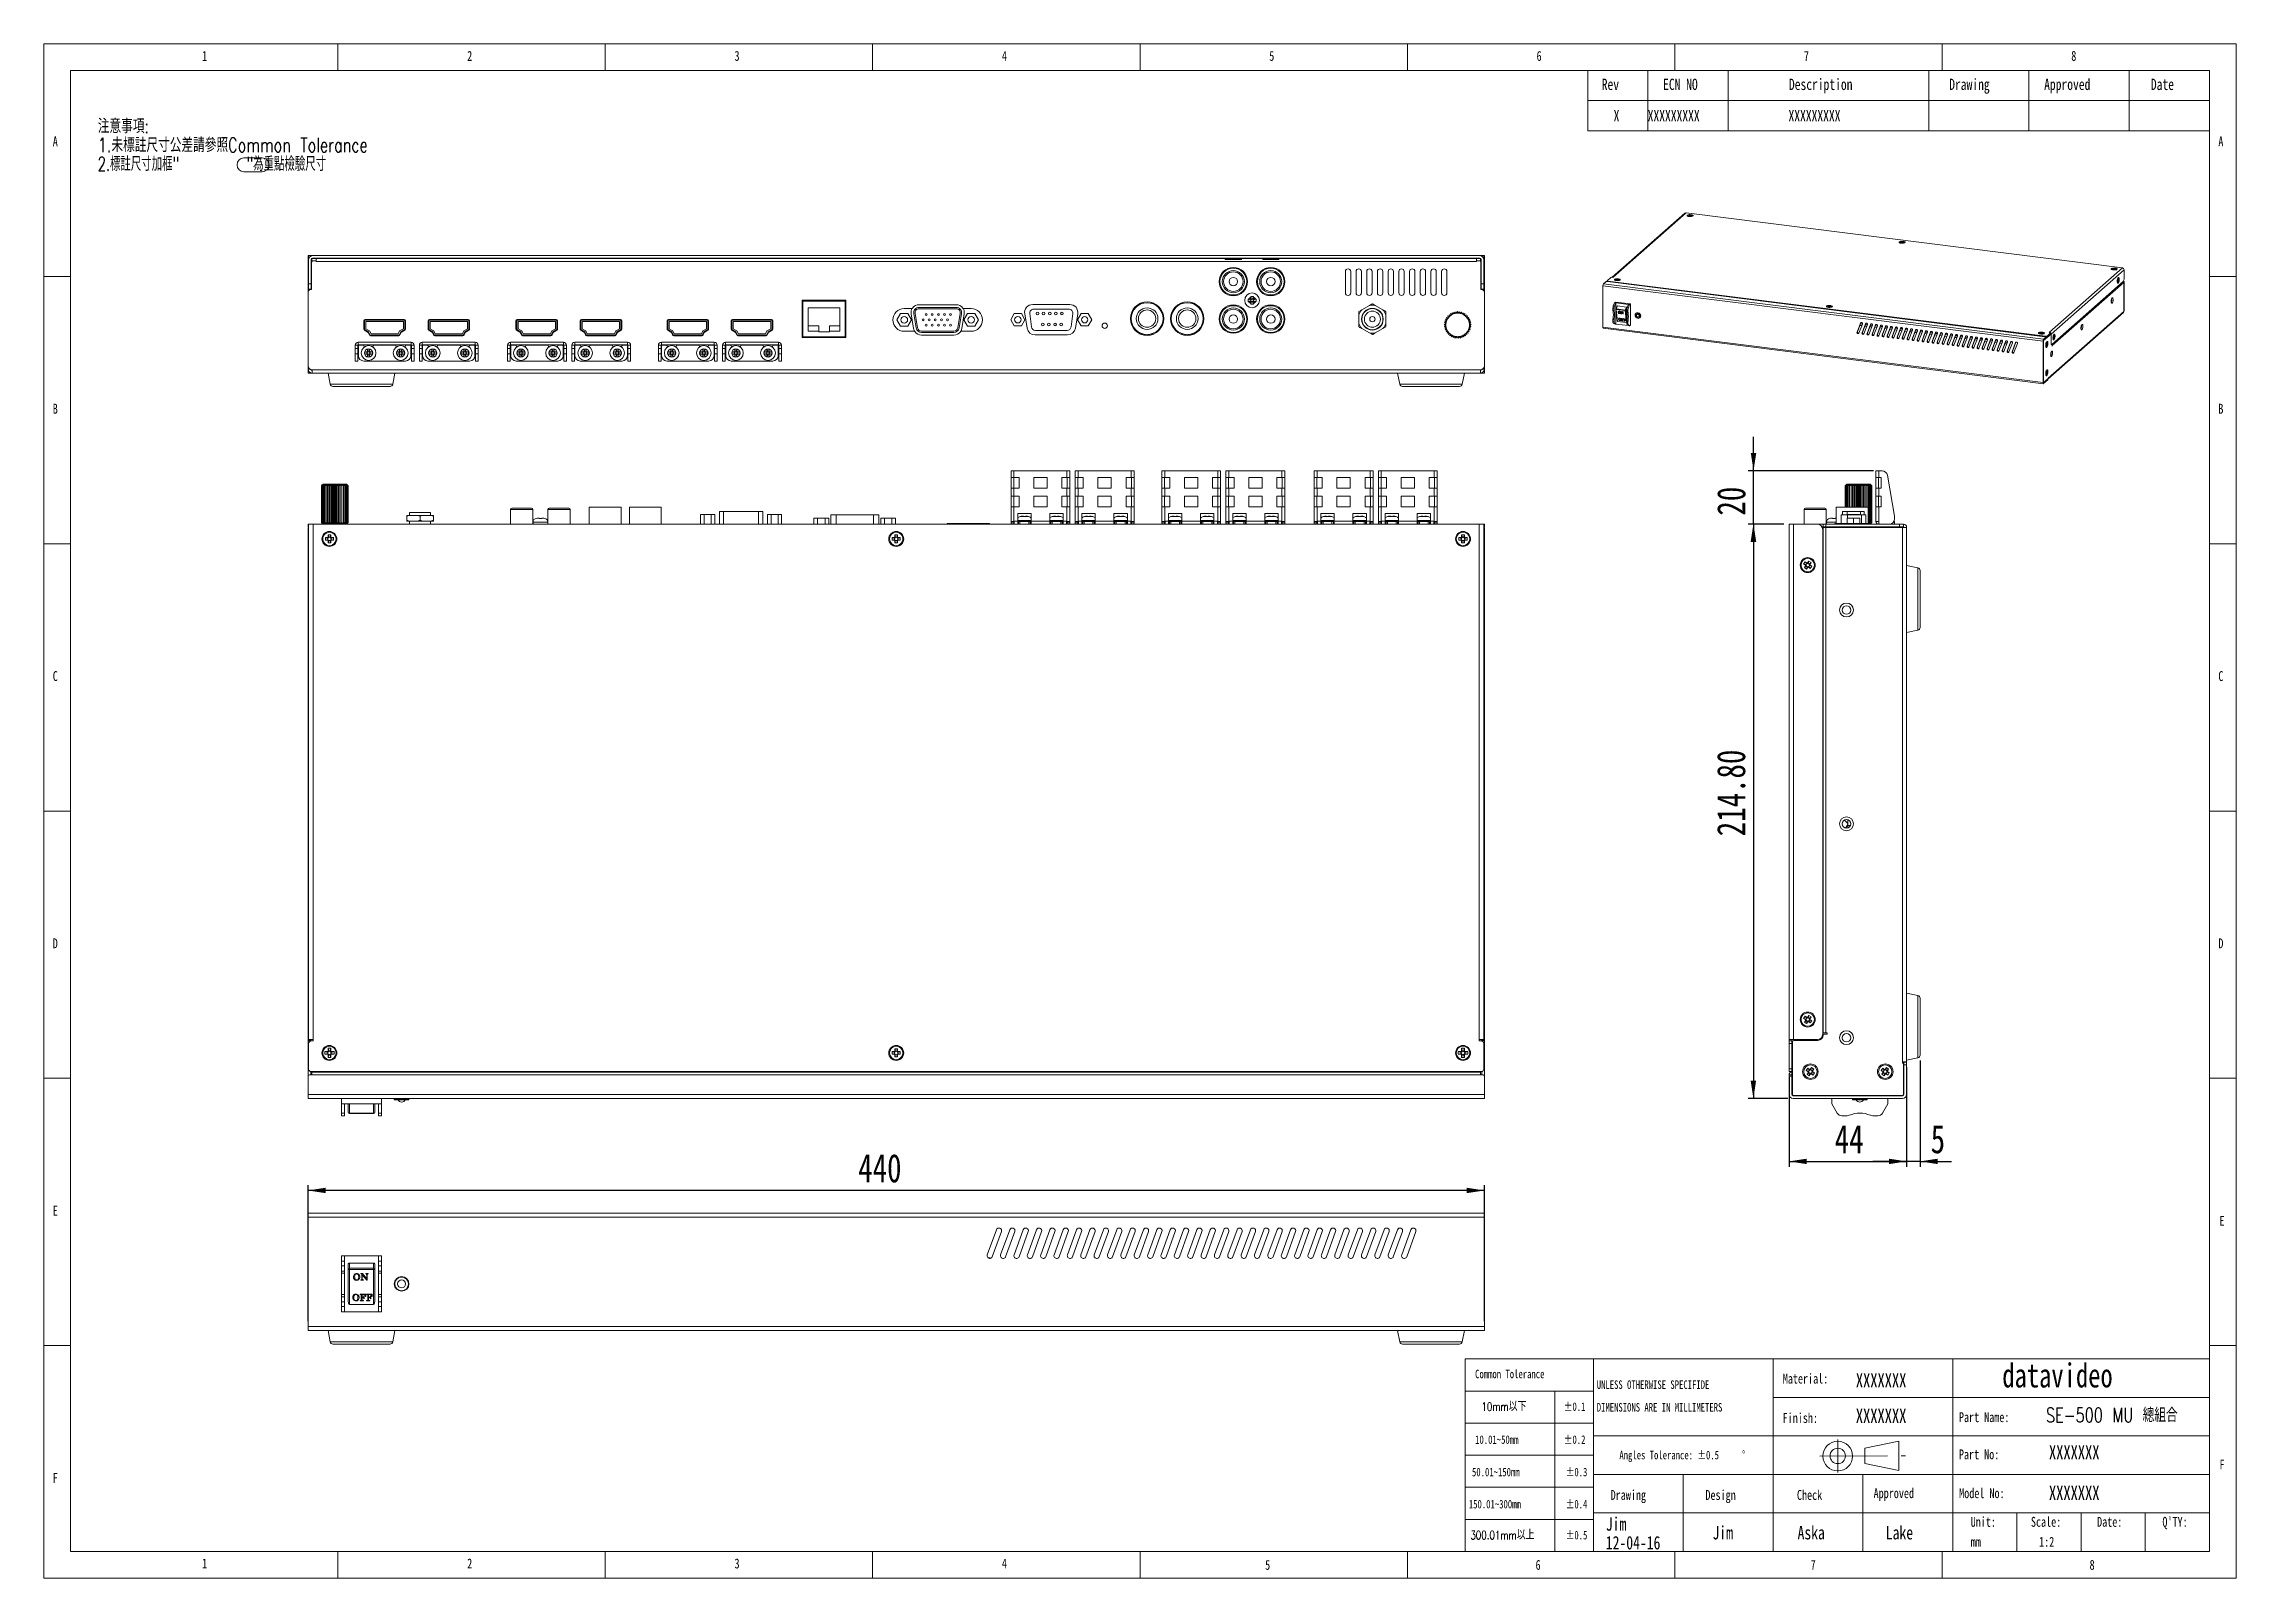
# Model space of a CAD drawing. Header units: millimetres. Extents: x 5 to 415, y 5 to 292.
import ezdxf

# ---------------------------------------------------------------- set-up
doc = ezdxf.new("R2010")
doc.units = ezdxf.units.MM
doc.linetypes.add('CENTERX2', pattern=[20.32, 12.7, -2.54, 2.54, -2.54])
doc.styles.add('SLDTEXTSTYLE0', font='TXT', dxfattribs={"width": 0.75})
doc.styles.add('SLDTEXTSTYLE1', font='TXT', dxfattribs={"width": 0.75, "bigfont": 'bigfont'})
doc.styles.add('SLDTEXTSTYLE2', font='TXT', dxfattribs={"width": 0.7})
doc.styles.add('SLDTEXTSTYLE3', font='TXT', dxfattribs={"width": 0.67, "bigfont": 'bigfont'})
doc.dimstyles.new('SLDDIMSTYLE0', dxfattribs={"dimtxt": 5.291667, "dimasz": 3.302, "dimexe": 0, "dimexo": 0.0625, "dimgap": 1.322917, "dimtad": 1, "dimlfac": 2, "dimrnd": 1e-09, "dimzin": 12, "dimdsep": 46, "dimtxsty": 'SLDTEXTSTYLE0', "dimsah": 1, "dimcen": 0.09, "dimadec": 0, "dimazin": 3, "dimtfac": 1, "dimtofl": 0, "dimtmove": 0, "dimatfit": 3, "dimfxl": 1, "dimfrac": 2, "dimtolj": 1, "dimtzin": 12, "dimarcsym": 0})
doc.dimstyles.new('SLDDIMSTYLE1', dxfattribs={"dimtxt": 5.291667, "dimasz": 3.302, "dimexe": 0, "dimexo": 0.0625, "dimgap": 1.322917, "dimtad": 1, "dimlfac": 2, "dimrnd": 1e-09, "dimzin": 12, "dimdsep": 46, "dimtxsty": 'SLDTEXTSTYLE0', "dimsah": 1, "dimcen": 0.09, "dimadec": 0, "dimazin": 3, "dimtfac": 1, "dimtmove": 0, "dimatfit": 0, "dimfxl": 1, "dimfrac": 2, "dimtolj": 1, "dimtzin": 12, "dimarcsym": 0})
doc.dimstyles.new('SLDDIMSTYLE2', dxfattribs={"dimtxt": 5.291667, "dimasz": 3.302, "dimexe": 0, "dimexo": 0.0625, "dimgap": 1.322917, "dimtad": 1, "dimlfac": 2, "dimrnd": 1e-09, "dimzin": 4, "dimdsep": 46, "dimtxsty": 'SLDTEXTSTYLE0', "dimsah": 1, "dimcen": 0.09, "dimadec": 0, "dimazin": 1, "dimtfac": 1, "dimtofl": 0, "dimtmove": 0, "dimatfit": 3, "dimfxl": 1, "dimfrac": 2, "dimtolj": 1, "dimtzin": 12, "dimarcsym": 0})

msp = doc.modelspace()

# ---------------------------------------------------------------- texts
at = {"color": 7, "linetype": 'Continuous', "lineweight": 0, "attachment_point": 1}
for s, insert, char_height, style in [('1', (34.5833, 290.668), 1.8521, 'SLDTEXTSTYLE0'), ('2', (84.1667, 290.668), 1.8521, 'SLDTEXTSTYLE0'), ('3', (134.1667, 290.668), 1.8521, 'SLDTEXTSTYLE0'), ('4', (184.1667, 290.668), 1.8521, 'SLDTEXTSTYLE0'), ('5', (234.1667, 290.668), 1.8521, 'SLDTEXTSTYLE0'), ('6', (284.1667, 290.668), 1.8521, 'SLDTEXTSTYLE0'), ('7', (334.1667, 290.668), 1.8521, 'SLDTEXTSTYLE0'), ('8', (384.1667, 290.668), 1.8521, 'SLDTEXTSTYLE0'), ('Rev', (296.3502, 285.4819), 2.11667, 'SLDTEXTSTYLE0'), ('ECN NO', (307.8265, 285.4819), 2.11667, 'SLDTEXTSTYLE0'), ('Description', (331.3653, 285.4819), 2.116667, 'SLDTEXTSTYLE0'), ('Drawing', (361.3368, 285.4819), 2.11667, 'SLDTEXTSTYLE0'), ('Approved', (379.0937, 285.4819), 2.11667, 'SLDTEXTSTYLE0'), ('Date', (399.0516, 285.4819), 2.11667, 'SLDTEXTSTYLE0'), ('X', (298.5734, 279.6171), 2.1167, 'SLDTEXTSTYLE0'), ('XXXXXXXXX', (304.9475, 279.6171), 2.11667, 'SLDTEXTSTYLE0'), ('XXXXXXXXX', (331.281, 279.6171), 2.11667, 'SLDTEXTSTYLE0'), ('A', (6.6667, 274.668), 1.8521, 'SLDTEXTSTYLE0'), ('A', (411.6667, 274.668), 1.8521, 'SLDTEXTSTYLE0'), ('B', (6.6667, 224.668), 1.8521, 'SLDTEXTSTYLE0'), ('B', (411.6667, 224.668), 1.8521, 'SLDTEXTSTYLE0'), ('C', (6.6667, 174.668), 1.8521, 'SLDTEXTSTYLE0'), ('C', (411.6667, 174.668), 1.8521, 'SLDTEXTSTYLE0'), ('D', (6.6667, 124.668), 1.8521, 'SLDTEXTSTYLE0'), ('D', (411.6667, 124.668), 1.8521, 'SLDTEXTSTYLE0'), ('E', (6.6667, 74.668), 1.8521, 'SLDTEXTSTYLE0'), ('E', (411.8863, 72.7636), 1.8521, 'SLDTEXTSTYLE0'), ('datavideo', (371.2612, 45.1741), 4.49792, 'SLDTEXTSTYLE0'), ('Common Tolerance', (272.674, 43.9873), 1.5875, 'SLDTEXTSTYLE0'), ('Material:', (330.2127, 43.2623), 1.85208, 'SLDTEXTSTYLE0'), ('XXXXXXX', (343.8761, 43.332), 2.64583, 'SLDTEXTSTYLE0'), ('10mm\\M+188C8\\M+189BA', (273.847, 37.8771), 1.5875, 'SLDTEXTSTYLE1'), ('±0.1', (289.2564, 37.8771), 1.5875, 'SLDTEXTSTYLE0'), ('SE-500 MU \\M+1E360\\M+19167\\M+18D87', (379.4406, 36.8354), 2.645833, 'SLDTEXTSTYLE1'), ('Finish:', (330.1814, 35.8972), 1.85208, 'SLDTEXTSTYLE0'), ('XXXXXXX', (343.8761, 36.6867), 2.64583, 'SLDTEXTSTYLE0'), ('Part Name:', (363.1468, 36.0459), 1.85208, 'SLDTEXTSTYLE0'), ('10.01~50mm', (272.674, 31.7083), 1.5875, 'SLDTEXTSTYLE0'), ('±0.2', (289.2564, 31.7083), 1.5875, 'SLDTEXTSTYLE0'), ('Part No:', (363.1468, 29.0805), 1.85208, 'SLDTEXTSTYLE0'), ('XXXXXXX', (379.9918, 29.8699), 2.64583, 'SLDTEXTSTYLE0'), ('F', (6.6667, 24.668), 1.8521, 'SLDTEXTSTYLE0'), ('50.01~150mm', (272.0875, 25.6428), 1.5875, 'SLDTEXTSTYLE0'), ('±0.3', (289.6163, 25.6428), 1.5875, 'SLDTEXTSTYLE0'), ('F', (411.8863, 27.1911), 1.8521, 'SLDTEXTSTYLE0'), ('Drawing', (298.0165, 21.491), 1.85208, 'SLDTEXTSTYLE0'), ('Design', (315.741, 21.491), 1.85208, 'SLDTEXTSTYLE0'), ('Check', (332.8555, 21.491), 1.85208, 'SLDTEXTSTYLE0'), ('Approved', (347.1973, 21.8208), 1.85208, 'SLDTEXTSTYLE0'), ('Model No:', (363.1951, 21.8208), 1.85208, 'SLDTEXTSTYLE0'), ('XXXXXXX', (379.9918, 22.2805), 2.64583, 'SLDTEXTSTYLE0'), ('150.01~300mm', (271.501, 19.6377), 1.5875, 'SLDTEXTSTYLE0'), ('±0.4', (289.6163, 19.6377), 1.5875, 'SLDTEXTSTYLE0'), ('Unit:', (365.3487, 16.4644), 1.85208, 'SLDTEXTSTYLE0'), ('Scale:', (376.6233, 16.4644), 1.85208, 'SLDTEXTSTYLE0'), ('Date:', (388.9913, 16.4644), 1.85208, 'SLDTEXTSTYLE0'), ("Q'TY:", (401.2067, 16.4644), 1.85208, 'SLDTEXTSTYLE0'), ('300.01mm\\M+188C8\\M+18FE3', (271.7847, 13.8433), 1.5875, 'SLDTEXTSTYLE1'), ('±0.5', (289.6163, 13.8433), 1.5875, 'SLDTEXTSTYLE0'), ('Jim', (317.0713, 14.7543), 2.5, 'SLDTEXTSTYLE0'), ('Aska', (332.9764, 14.7543), 2.5, 'SLDTEXTSTYLE0'), ('Lake', (349.4794, 14.7543), 2.5, 'SLDTEXTSTYLE0'), ('1:2', (378.1538, 12.7268), 1.85208, 'SLDTEXTSTYLE0'), ('1', (34.5833, 8.668), 1.8521, 'SLDTEXTSTYLE0'), ('2', (84.1667, 8.668), 1.8521, 'SLDTEXTSTYLE0'), ('3', (134.1667, 8.668), 1.8521, 'SLDTEXTSTYLE0'), ('4', (184.1667, 8.668), 1.8521, 'SLDTEXTSTYLE0'), ('5', (233.4024, 8.4143), 1.8521, 'SLDTEXTSTYLE0'), ('6', (283.98, 8.4143), 1.8521, 'SLDTEXTSTYLE0'), ('7', (335.4247, 8.4143), 1.8521, 'SLDTEXTSTYLE0'), ('mm', (365.3644, 12.7268), 1.85208, 'SLDTEXTSTYLE0'), ('8', (387.5918, 8.4143), 1.8521, 'SLDTEXTSTYLE0')]:
    msp.add_mtext(s, dxfattribs=dict(at, insert=insert, char_height=char_height, style=style))

# ---------------------------------------------------------------- blocks, each defined once
blk = doc.blocks.new('SW_NOTE_0')
at = {"color": 0, "linetype": 'Continuous', "lineweight": 0, "char_height": 1.5875, "attachment_point": 1, "style": 'SLDTEXTSTYLE0'}
for s, insert in [('UNLESS OTHERWISE SPECIFIDE', (0, 2.05)), ('DIMENSIONS ARE IN MILLIMETERS', (0, -2.19))]:
    blk.add_mtext(s, dxfattribs=dict(at, insert=insert))
blk = doc.blocks.new('SW_NOTE_1')
at = {"color": 0, "linetype": 'Continuous', "lineweight": 0, "attachment_point": 1}
for s, insert, char_height, style in [('Angles Tolerance: ±0.5', (0, 2.05), 1.5875, 'SLDTEXTSTYLE0'), ('°', (22.95, 2.09), 1.59, 'SLDTEXTSTYLE2')]:
    blk.add_mtext(s, dxfattribs=dict(at, insert=insert, char_height=char_height, style=style))
blk = doc.blocks.new('SW_NOTE_2')
at = {"color": 0, "linetype": 'Continuous', "lineweight": 0, "attachment_point": 1}
for s, insert, char_height, style in [('\\M+1928D\\M+188D3\\M+18E96\\M+18D80:', (0, 3.41), 2.6458, 'SLDTEXTSTYLE1'), ('1.\\M+196A2\\M+19557\\M+19290\\M+18EDA\\M+190A1\\M+18CF6\\M+18DB7\\M+190BF\\M+199D2\\M+18FC6Common Tolerance', (0, -0.12), 2.6458, 'SLDTEXTSTYLE1'), ('2.\\M+19557\\M+19290\\M+18EDA\\M+190A1\\M+189C1\\M+19E79"        "\\M+188D7\\M+18F64\\M+1EA79\\M+19EFB\\M+1E984\\M+18EDA\\M+190A1', (0, -3.64), 2.64583, 'SLDTEXTSTYLE3')]:
    blk.add_mtext(s, dxfattribs=dict(at, insert=insert, char_height=char_height, style=style))
blk = doc.blocks.new('SW_NOTE_3')
at = {"color": 0, "linetype": 'Continuous', "lineweight": 0, "char_height": 2.5, "attachment_point": 1, "style": 'SLDTEXTSTYLE0'}
for s, insert in [('Jim', (0, 3.22)), ('12-04-16', (0, -0.28))]:
    blk.add_mtext(s, dxfattribs=dict(at, insert=insert))
blk = doc.blocks.new('_D')
for p, q in [((54.41, 53.05), (54.41, 78.52)), ((274.41, 53.05), (274.41, 78.52)), ((274.41, 77.52), (54.41, 77.52))]:
    blk.add_line(p, q)
for points in [[(54.41, 77.52), (57.71, 77.02), (57.71, 78.03)], [(274.41, 77.52), (271.1, 78.03), (271.1, 77.02)]]:
    blk.add_solid(points)
at = {"insert": (157.3, 84.34), "char_height": 5.292, "attachment_point": 1, "style": 'SLDTEXTSTYLE0'}
blk.add_mtext('440', dxfattribs=at)
blk = doc.blocks.new('_D_1')
for p, q in [((331.38, 98.74), (331.38, 81.96)), ((353.38, 94.49), (353.38, 81.96)), ((331.38, 82.96), (353.38, 82.96))]:
    blk.add_line(p, q)
for points in [[(331.38, 82.96), (334.68, 82.45), (334.68, 83.46)], [(353.38, 82.96), (350.07, 83.46), (350.07, 82.45)]]:
    blk.add_solid(points)
at = {"insert": (339.92, 89.78), "char_height": 5.292, "attachment_point": 1, "style": 'SLDTEXTSTYLE0'}
blk.add_mtext('44', dxfattribs=at)
blk = doc.blocks.new('_D_2')
for p, q in [((353.38, 100.59), (353.38, 81.96)), ((355.88, 101.8), (355.88, 81.96)), ((353.38, 82.96), (347.03, 82.96)), ((355.88, 82.96), (353.38, 82.96)), ((355.88, 82.96), (361.78, 82.96))]:
    blk.add_line(p, q)
for points in [[(353.38, 82.96), (350.07, 83.46), (350.07, 82.45)], [(355.88, 82.96), (359.18, 82.45), (359.18, 83.46)]]:
    blk.add_solid(points)
at = {"insert": (357.87, 89.78), "char_height": 5.29, "attachment_point": 1, "style": 'SLDTEXTSTYLE0'}
blk.add_mtext('5', dxfattribs=at)
blk = doc.blocks.new('_D_3')
for p, q in [((330.38, 202.14), (323.71, 202.14)), ((324.71, 202.14), (324.71, 94.74)), ((331.13, 94.74), (323.71, 94.74))]:
    blk.add_line(p, q)
for points in [[(324.71, 202.14), (324.2, 198.84), (325.22, 198.84)], [(324.71, 94.74), (325.22, 98.05), (324.2, 98.05)]]:
    blk.add_solid(points)
at = {"insert": (317.89, 143.78), "char_height": 5.292, "attachment_point": 1, "rotation": 90, "style": 'SLDTEXTSTYLE0'}
blk.add_mtext('214.80', dxfattribs=at)
blk = doc.blocks.new('_D_4')
for p, q in [((324.74, 212.14), (324.74, 218.49)), ((347.18, 212.14), (323.74, 212.14)), ((324.74, 202.14), (324.74, 212.14)), ((330.38, 202.14), (323.74, 202.14)), ((324.74, 202.14), (324.74, 195.79))]:
    blk.add_line(p, q)
for points in [[(324.74, 212.14), (325.25, 215.45), (324.23, 215.45)], [(324.74, 202.14), (324.23, 198.84), (325.25, 198.84)]]:
    blk.add_solid(points)
at = {"insert": (317.92, 203.76), "char_height": 5.292, "attachment_point": 1, "rotation": 90, "style": 'SLDTEXTSTYLE0'}
blk.add_mtext('20', dxfattribs=at)

# ---------------------------------------------------------------- dimensions: what is measured, and where the dimension line sits
for base, p2, dimstyle, picture, middle in [((324.7412, 212.1444), (348.176, 212.1444), 'SLDDIMSTYLE1', '_D_4', (324.7412, 207.6741)), ((324.7129, 94.7444), (332.126, 94.7444), 'SLDDIMSTYLE2', '_D_3', (324.7129, 154.5313))]:
    dim = msp.add_linear_dim(base=base, p1=(331.376, 202.1444), p2=p2, angle=90, dimstyle=dimstyle)
    dim.commit()
    dim.dimension.update_dxf_attribs({"geometry": picture, "text_midpoint": middle, "dimtype": 160})
for base, p1, p2, dimstyle, picture, middle in [((353.376, 82.9564), (355.876, 102.8043), (353.376, 101.5944), 'SLDDIMSTYLE1', '_D_2', (359.827, 82.9564)), ((353.376, 82.9564), (331.376, 99.7444), (353.376, 95.4944), 'SLDDIMSTYLE0', '_D_1', (343.825, 82.9564)), ((54.407, 77.5231), (274.407, 52.0487), (54.407, 52.0487), 'SLDDIMSTYLE0', '_D', (163.1612, 77.5231))]:
    dim = msp.add_linear_dim(base=base, p1=p1, p2=p2, dimstyle=dimstyle)
    dim.commit()
    dim.dimension.update_dxf_attribs({"geometry": picture, "text_midpoint": middle, "dimtype": 160})

# ---------------------------------------------------------------- linework, layer by layer
at = {"color": 7, "linetype": 'Continuous', "lineweight": 0}
for p, q in [((415, 292), (5, 292)), ((5, 292), (5, 5)), ((60, 287), (60, 292)), ((110, 292), (110, 287)), ((160, 287), (160, 292)), ((210, 292), (210, 287)), ((260, 287), (260, 292)), ((310, 292), (310, 287)), ((360, 287), (360, 292)), ((415, 5), (415, 292)), ((410, 287), (10, 287)), ((10, 287), (10, 10)), ((293.75, 287), (395, 287)), ((293.75, 287), (293.75, 275.75)), ((305, 287), (305, 275.75)), ((312.5, 287), (395, 287)), ((320, 287), (320, 275.75)), ((357.5, 287), (357.5, 275.75)), ((376.25, 287), (376.25, 275.75)), ((395, 275.75), (395, 287)), ((395, 287), (410, 287)), ((410, 287), (410, 10)), ((410, 275.75), (410, 287)), ((293.75, 281.375), (410, 281.375)), ((293.75, 275.75), (410, 275.75)), ((42.425, 270.6711), (45.827, 270.6711)), ((41.126, 269.3721), (41.126, 269.3701)), ((42.425, 268.0711), (45.827, 268.0711)), ((47.126, 269.3721), (47.126, 269.3701)), ((10, 248.5), (5, 248.5)), ((415, 248.5), (410, 248.5)), ((5, 198.5), (10, 198.5)), ((410, 198.5), (415, 198.5)), ((5, 148.5), (10, 148.5)), ((415, 148.5), (410, 148.5)), ((5, 98.5), (10, 98.5)), ((410, 98.5), (415, 98.5)), ((10, 48.5), (5, 48.5)), ((270.8, 46), (270.8, 10)), ((294.8, 46), (270.8, 46)), ((294.8, 46), (362, 46)), ((294.8, 46), (294.8, 24.4)), ((294.8, 24.4), (294.8, 46)), ((294.8, 46), (294.8, 10)), ((328.4, 24.4), (328.4, 46)), ((362, 46), (410, 46)), ((362, 46), (362, 10)), ((410, 48.5), (415, 48.5)), ((410, 46), (410, 10)), ((294.8, 40), (270.8, 40)), ((287.6, 40), (287.6, 10)), ((362, 38.8), (328.4, 38.8)), ((362, 38.8), (410, 38.8)), ((294.8, 34), (270.8, 34)), ((362, 31.6), (294.8, 31.6)), ((345.5612, 29.3101), (351.9091, 30.617)), ((345.5612, 29.3101), (345.5612, 26.4301)), ((351.9091, 30.617), (351.9091, 25.1231)), ((362, 31.6), (410, 31.6)), ((294.8, 28), (270.8, 28)), ((345.5612, 26.4301), (351.9091, 25.1231)), ((294.8, 22), (270.8, 22)), ((294.8, 10), (294.8, 24.4)), ((294.8, 10), (294.8, 24.4)), ((362, 24.4), (294.8, 24.4)), ((294.8, 17.2), (294.8, 24.4)), ((311.6, 10), (311.6, 24.4)), ((328.4, 17.2), (328.4, 24.4)), ((345.2, 17.2), (345.2, 24.4)), ((362, 24.4), (410, 24.4)), ((294.8, 17.2), (362, 17.2)), ((294.8, 17.2), (294.8, 10)), ((328.4, 17.2), (328.4, 10)), ((345.2, 17.2), (345.2, 10)), ((362, 17.2), (410, 17.2)), ((374, 17.2), (374, 10)), ((386, 17.2), (386, 10)), ((398, 17.2), (398, 10)), ((294.8, 16), (270.8, 16)), ((10, 10), (410, 10)), ((60, 5), (60, 10)), ((110, 10), (110, 5)), ((160, 5), (160, 10)), ((210, 5), (210, 10)), ((260, 10), (260, 5)), ((270.8, 10), (345.2, 10)), ((310, 10), (310, 5)), ((345.2, 10), (410, 10)), ((360, 10), (360, 5)), ((5, 5), (415, 5))]:
    msp.add_line(p, q, dxfattribs=at)
at = {"color": 7, "linetype": 'Continuous', "lineweight": 15}
for p, q in [((311.8907, 260.2964), (298.3154, 248.3242)), ((312.1156, 260.3619), (298.4825, 248.3388)), ((393.7211, 250.0806), (312.1156, 260.3619)), ((312.3679, 259.8752), (312.3679, 259.8375)), ((312.4001, 259.7785), (312.4152, 259.7653)), ((312.6226, 259.9417), (312.5519, 259.8794)), ((312.5519, 259.8794), (312.711, 259.8593)), ((312.7817, 259.9217), (312.6226, 259.9417)), ((312.6717, 259.8643), (312.6226, 259.9417)), ((312.7284, 259.8465), (312.6682, 259.7934)), ((312.6682, 259.7934), (312.8553, 259.7699)), ((312.7384, 259.7846), (312.7308, 259.8505)), ((312.8804, 259.9805), (312.8202, 259.9275)), ((312.8553, 259.7699), (312.9155, 259.8229)), ((312.8747, 259.7869), (312.8804, 259.9805)), ((313.0675, 259.9569), (312.8804, 259.9805)), ((312.954, 259.8287), (313.1131, 259.8086)), ((313.0053, 259.9007), (312.9955, 259.8139)), ((313.0073, 259.9039), (313.0675, 259.9569)), ((313.1838, 259.871), (313.0247, 259.891)), ((313.1131, 259.8086), (313.1838, 259.871)), ((313.3205, 259.7653), (313.3356, 259.7785)), ((313.3679, 259.8375), (313.3679, 259.8752)), ((352.0294, 254.8783), (352.0294, 254.8406)), ((352.0617, 254.7817), (352.0767, 254.7684)), ((352.2842, 254.9448), (352.2134, 254.8825)), ((352.2134, 254.8825), (352.3725, 254.8624)), ((352.4432, 254.9248), (352.2842, 254.9448)), ((352.3333, 254.8674), (352.2842, 254.9448)), ((352.3899, 254.8496), (352.3298, 254.7965)), ((352.3298, 254.7965), (352.5169, 254.773)), ((352.4, 254.7877), (352.3924, 254.8536)), ((352.5419, 254.9836), (352.4818, 254.9306)), ((352.5169, 254.773), (352.577, 254.826)), ((352.5362, 254.79), (352.5419, 254.9836)), ((352.729, 254.96), (352.5419, 254.9836)), ((352.6156, 254.8318), (352.7747, 254.8118)), ((352.6668, 254.9038), (352.6571, 254.817)), ((352.6689, 254.907), (352.729, 254.96)), ((352.8454, 254.8741), (352.6863, 254.8942)), ((352.7747, 254.8118), (352.8454, 254.8741)), ((352.9821, 254.7684), (352.9971, 254.7817)), ((353.0294, 254.8406), (353.0294, 254.8783)), ((54.407, 252.4213), (54.507, 252.4213)), ((54.407, 251.9213), (54.407, 252.4213)), ((54.507, 251.9213), (54.407, 251.9213)), ((54.407, 251.7713), (54.407, 251.9213)), ((54.407, 251.7713), (54.5308, 251.7713)), ((54.407, 251.5213), (54.407, 251.7713)), ((54.407, 247.0213), (54.407, 251.5213)), ((54.507, 251.9213), (54.507, 252.4213)), ((54.507, 252.4213), (55.007, 252.4213)), ((54.5824, 251.9213), (54.507, 251.9213)), ((54.507, 247.1213), (54.507, 251.5713)), ((55.007, 252.4213), (55.357, 252.4213)), ((55.007, 247.1213), (55.007, 251.6713)), ((55.082, 251.4213), (55.332, 251.4213)), ((55.082, 251.1713), (55.082, 251.4213)), ((55.082, 246.0213), (55.082, 251.1713)), ((55.107, 251.4213), (55.107, 251.8713)), ((55.107, 251.8713), (55.907, 251.8713)), ((55.257, 251.9213), (273.557, 251.9213)), ((55.332, 251.4213), (55.907, 251.4213)), ((55.357, 252.4213), (273.457, 252.4213)), ((55.907, 251.4213), (55.907, 251.8713)), ((55.907, 251.8713), (272.907, 251.8713)), ((55.907, 251.4213), (55.907, 251.2713)), ((272.907, 251.2713), (55.907, 251.2713)), ((57.557, 251.9213), (57.607, 251.8713)), ((59.207, 251.8713), (59.257, 251.9213)), ((163.557, 251.9213), (163.607, 251.8713)), ((165.207, 251.8713), (165.257, 251.9213)), ((228.957, 251.6958), (225.957, 251.6958)), ((225.957, 251.6958), (225.957, 251.6311)), ((225.957, 251.6311), (228.957, 251.6311)), ((228.957, 251.6311), (228.957, 251.6958)), ((235.957, 251.6958), (232.957, 251.6958)), ((232.957, 251.6958), (232.957, 251.6311)), ((232.957, 251.6311), (235.957, 251.6311)), ((235.957, 251.6311), (235.957, 251.6958)), ((269.557, 251.9213), (269.607, 251.8713)), ((271.207, 251.8713), (271.257, 251.9213)), ((272.907, 251.8713), (273.707, 251.8713)), ((272.907, 251.8713), (272.907, 251.4213)), ((272.907, 251.2713), (272.907, 251.4213)), ((272.907, 251.4213), (273.482, 251.4213)), ((273.457, 252.4213), (273.807, 252.4213)), ((273.482, 251.4213), (273.732, 251.4213)), ((273.707, 251.8713), (273.707, 251.4213)), ((273.732, 251.4213), (273.732, 251.1713)), ((273.732, 251.1713), (273.732, 246.0213)), ((273.807, 252.4213), (274.307, 252.4213)), ((273.807, 251.6713), (273.807, 247.1213)), ((274.307, 251.9213), (274.2316, 251.9213)), ((274.2831, 251.7713), (274.407, 251.7713)), ((274.307, 252.4213), (274.407, 252.4213)), ((274.307, 252.4213), (274.307, 251.9213)), ((274.407, 251.9213), (274.307, 251.9213)), ((274.307, 251.5713), (274.307, 247.1213)), ((274.407, 252.4213), (274.407, 251.9213)), ((274.407, 251.9213), (274.407, 251.7713)), ((274.407, 251.7713), (274.407, 251.5213)), ((274.407, 251.5213), (274.407, 247.0213)), ((54.407, 246.0213), (54.407, 247.0213)), ((54.907, 246.0213), (54.407, 246.0213)), ((54.407, 245.5213), (54.407, 246.0213)), ((54.507, 247.1213), (55.007, 247.1213)), ((54.507, 246.1213), (54.507, 247.1213)), ((55.007, 246.1213), (54.507, 246.1213)), ((54.907, 246.1213), (54.907, 246.0213)), ((54.907, 246.0213), (55.082, 246.0213)), ((55.082, 249.6963), (55.007, 249.7713)), ((55.007, 248.0713), (55.082, 248.1463)), ((55.007, 247.1213), (55.007, 246.1213)), ((248.407, 249.4213), (248.407, 245.4213)), ((249.407, 245.4213), (249.407, 249.4213)), ((250.407, 249.4213), (250.407, 245.4213)), ((251.407, 245.4213), (251.407, 249.4213)), ((252.407, 249.4213), (252.407, 245.4213)), ((253.407, 245.4213), (253.407, 249.4213)), ((254.407, 249.4213), (254.407, 245.4213)), ((255.407, 245.4213), (255.407, 249.4213)), ((256.407, 249.4213), (256.407, 245.4213)), ((257.407, 245.4213), (257.407, 249.4213)), ((258.407, 249.4213), (258.407, 245.4213)), ((259.407, 245.4213), (259.407, 249.4213)), ((260.407, 249.4213), (260.407, 245.4213)), ((261.407, 245.4213), (261.407, 249.4213)), ((262.407, 249.4213), (262.407, 245.4213)), ((263.407, 245.4213), (263.407, 249.4213)), ((264.407, 249.4213), (264.407, 245.4213)), ((265.407, 245.4213), (265.407, 249.4213)), ((266.407, 249.4213), (266.407, 245.4213)), ((267.407, 245.4213), (267.407, 249.4213)), ((273.807, 249.7713), (273.732, 249.6963)), ((273.732, 248.1463), (273.807, 248.0713)), ((273.732, 246.0213), (273.907, 246.0213)), ((273.807, 247.1213), (274.307, 247.1213)), ((273.807, 246.1213), (273.807, 247.1213)), ((274.307, 246.1213), (273.807, 246.1213)), ((273.907, 246.0213), (273.907, 246.1213)), ((273.907, 246.0213), (274.407, 246.0213)), ((274.307, 247.1213), (274.307, 246.1213)), ((274.407, 247.0213), (274.407, 246.0213)), ((274.407, 246.0213), (274.407, 245.5213)), ((378.8879, 236.3579), (296.5714, 246.7288)), ((296.5714, 238.9977), (296.5714, 246.7288)), ((296.6775, 247.1051), (297.1583, 247.5292)), ((378.994, 236.7342), (296.6775, 247.1051)), ((297.2872, 247.5486), (297.4556, 247.5274)), ((297.3738, 247.6693), (297.3738, 247.5377)), ((298.0584, 248.2853), (297.3867, 247.6928)), ((379.2482, 237.2225), (297.4556, 247.5274)), ((379.2732, 237.2323), (297.4806, 247.5372)), ((379.3705, 237.2926), (297.5031, 247.6069)), ((298.4472, 248.3076), (298.3162, 248.3241)), ((298.4472, 248.3076), (298.4825, 248.3388)), ((298.7702, 247.8832), (298.7702, 247.8125)), ((298.9782, 247.9556), (298.9074, 247.8932)), ((298.9074, 247.8932), (299.1133, 247.8673)), ((299.184, 247.9297), (298.9782, 247.9556)), ((299.0414, 247.8764), (298.9782, 247.9556)), ((299.1307, 247.8544), (299.0529, 247.7858)), ((299.0529, 247.7858), (299.24, 247.7623)), ((299.1424, 247.7745), (299.1327, 247.8583)), ((299.3004, 248.0041), (299.2226, 247.9355)), ((299.24, 247.7623), (299.3178, 247.8309)), ((299.2857, 247.8026), (299.3004, 248.0041)), ((299.4875, 247.9805), (299.3004, 248.0041)), ((299.3564, 247.8367), (299.5622, 247.8107)), ((299.4076, 247.9087), (299.3989, 247.8313)), ((299.4097, 247.9119), (299.4875, 247.9805)), ((299.6329, 247.8731), (299.4271, 247.899)), ((299.6329, 247.8731), (299.5543, 247.8117)), ((299.5622, 247.8107), (299.6329, 247.8731)), ((299.7702, 247.8125), (299.7702, 247.8832)), ((380.0881, 238.0574), (393.7211, 250.0806)), ((380.5475, 235.7662), (393.8977, 247.5399)), ((380.6203, 235.5664), (393.9917, 247.3588)), ((391.691, 249.8814), (391.691, 249.8437)), ((391.7233, 249.7848), (391.7383, 249.7715)), ((391.9457, 249.9479), (391.875, 249.8856)), ((391.875, 249.8856), (392.0341, 249.8655)), ((392.1048, 249.9279), (391.9457, 249.9479)), ((391.9948, 249.8705), (391.9457, 249.9479)), ((392.0515, 249.8527), (391.9914, 249.7996)), ((391.9914, 249.7996), (392.1785, 249.7761)), ((392.0615, 249.7908), (392.054, 249.8567)), ((392.2035, 249.9867), (392.1434, 249.9337)), ((392.1785, 249.7761), (392.2386, 249.8291)), ((392.1978, 249.7931), (392.2035, 249.9867)), ((392.3906, 249.9632), (392.2035, 249.9867)), ((392.2772, 249.8349), (392.4363, 249.8149)), ((392.3284, 249.9069), (392.3197, 249.8296)), ((392.3305, 249.9101), (392.3906, 249.9632)), ((392.507, 249.8772), (392.3479, 249.8973)), ((392.4363, 249.8149), (392.507, 249.8772)), ((392.6437, 249.7715), (392.6587, 249.7848)), ((392.691, 249.8437), (392.691, 249.8814)), ((392.7917, 247.3311), (392.8029, 247.3145)), ((392.8897, 247.9445), (392.8498, 247.7537)), ((392.8498, 247.7537), (392.8994, 247.7068)), ((392.8574, 247.2751), (392.8948, 247.2704)), ((392.8579, 247.7925), (393.0648, 247.7793)), ((392.9022, 247.6701), (392.8682, 247.5078)), ((392.8682, 247.5078), (392.9265, 247.4527)), ((392.871, 247.5212), (392.9265, 247.4527)), ((392.8798, 247.8971), (392.942, 247.896)), ((392.9393, 247.8977), (392.8897, 247.9445)), ((392.9733, 247.6365), (392.8917, 247.6556)), ((392.8999, 247.6592), (392.9164, 247.6498)), ((392.9199, 248.2426), (392.9048, 248.2294)), ((392.9265, 247.4527), (392.9605, 247.615)), ((392.988, 248.0802), (392.954, 247.918)), ((392.9676, 247.9829), (393.0464, 248.0252)), ((392.9752, 247.6353), (393.0248, 247.5885)), ((393.0198, 248.2626), (392.9824, 248.2673)), ((393.0464, 248.0252), (392.988, 248.0802)), ((393.0124, 247.8629), (393.0464, 248.0252)), ((393.0648, 247.7793), (393.0151, 247.8261)), ((393.0248, 247.5885), (393.0648, 247.7793)), ((393.9917, 247.3588), (393.9917, 241.9471)), ((394.0059, 247.3713), (394.0766, 247.4337)), ((394.0059, 247.3713), (394.0059, 242.1859)), ((394.0391, 248.0418), (394.0391, 249.72)), ((394.0766, 247.4337), (394.0766, 242.2482)), ((54.407, 245.5213), (54.407, 231.7713)), ((155.007, 244.0463), (146.807, 244.0463)), ((146.807, 244.0463), (146.807, 237.0463)), ((146.962, 243.8713), (154.852, 243.8713)), ((146.962, 243.8713), (146.962, 237.2213)), ((153.8945, 242.6213), (147.9195, 242.6213)), ((147.9195, 242.6213), (147.9195, 238.2713)), ((153.8945, 238.2713), (153.8945, 242.6213)), ((154.852, 243.8713), (154.852, 237.2213)), ((155.007, 237.0463), (155.007, 244.0463)), ((167.2636, 242.4838), (165.912, 242.4838)), ((175.642, 243.2088), (168.682, 243.2088)), ((175.642, 242.6838), (168.682, 242.6838)), ((175.642, 242.4338), (168.682, 242.4338)), ((178.412, 242.4838), (177.0604, 242.4838)), ((196.887, 243.2463), (189.927, 243.2463)), ((196.6824, 242.3963), (190.1315, 242.3963)), ((208.6666, 241.9214), (208.5018, 241.9214)), ((208.8302, 242.209), (208.8302, 242.469)), ((209.3554, 242.8214), (209.1377, 242.8214)), ((209.996, 243.4214), (210.3975, 243.4214)), ((210.5654, 243.4714), (210.1073, 243.4714)), ((212.5566, 243.4714), (212.0951, 243.4714)), ((212.2629, 243.4214), (212.6679, 243.4214)), ((213.5262, 242.8214), (213.3051, 242.8214)), ((213.8302, 242.4737), (213.8302, 242.209)), ((213.9939, 241.9214), (214.1621, 241.9214)), ((216.1666, 241.9214), (216.0018, 241.9214)), ((216.3302, 242.209), (216.3302, 242.469)), ((216.8554, 242.8214), (216.6377, 242.8214)), ((217.496, 243.4214), (217.8975, 243.4214)), ((218.0654, 243.4714), (217.6073, 243.4714)), ((220.0566, 243.4714), (219.5951, 243.4714)), ((219.7629, 243.4214), (220.1679, 243.4214)), ((221.0262, 242.8214), (220.8051, 242.8214)), ((221.3302, 242.4737), (221.3302, 242.209)), ((221.4939, 241.9214), (221.6621, 241.9214)), ((230.2133, 244.2693), (230.3348, 244.2714)), ((230.7198, 244.1004), (230.2133, 244.2693)), ((230.7198, 243.9423), (230.2133, 243.7735)), ((230.557, 244.2714), (230.3348, 244.2714)), ((230.3348, 243.7714), (230.557, 243.7714)), ((230.707, 244.6435), (230.7091, 244.7651)), ((230.707, 244.6435), (230.707, 244.4214)), ((230.707, 243.6214), (230.8245, 243.8094)), ((230.707, 243.6214), (230.707, 243.3993)), ((230.7091, 243.2777), (230.707, 243.3993)), ((230.8779, 244.2586), (230.7091, 244.7651)), ((230.8779, 243.7842), (230.7091, 243.2777)), ((230.8245, 243.8094), (230.8779, 243.7842)), ((231.036, 244.2586), (231.2049, 244.7651)), ((231.036, 243.7842), (231.2049, 243.2777)), ((231.1941, 244.1004), (231.7007, 244.2693)), ((231.1941, 243.9423), (231.7007, 243.7735)), ((231.2049, 244.7651), (231.207, 244.6435)), ((231.207, 243.3993), (231.2049, 243.2777)), ((231.207, 244.4214), (231.207, 244.6435)), ((231.207, 243.3993), (231.207, 243.6214)), ((231.5791, 244.2714), (231.357, 244.2714)), ((231.357, 243.7714), (231.5791, 243.7714)), ((231.5791, 244.2714), (231.7007, 244.2693)), ((231.7007, 243.7735), (231.5791, 243.7714)), ((251.4794, 242.2424), (250.9552, 241.9398)), ((252.9311, 243.0805), (251.4794, 242.2424)), ((253.9794, 243.0805), (253.4552, 243.3831)), ((255.431, 242.2424), (253.9794, 243.0805)), ((255.9552, 241.3345), (255.9552, 241.9398)), ((269.2535, 241.616), (269.4024, 241.9213)), ((269.4115, 241.9213), (269.5604, 241.616)), ((274.407, 245.5213), (274.407, 231.7713)), ((298.6749, 242.5587), (298.4504, 242.587)), ((298.4504, 242.219), (298.4504, 242.587)), ((298.6749, 242.1908), (298.4504, 242.219)), ((298.6866, 242.0504), (298.4621, 242.0787)), ((298.5211, 242.976), (298.7686, 243.5753)), ((298.7456, 242.9477), (298.5211, 242.976)), ((298.6749, 242.1908), (298.6749, 242.5587)), ((298.7456, 242.9477), (298.9931, 243.547)), ((298.7686, 243.5753), (298.91, 243.7)), ((298.7686, 243.5753), (298.9931, 243.547)), ((298.91, 243.7), (301.7162, 243.3464)), ((298.9931, 243.547), (301.3503, 243.25)), ((298.9931, 243.547), (298.9931, 239.5872)), ((299.0085, 242.3475), (299.2441, 240.2863)), ((300.7575, 242.0915), (299.0738, 242.3036)), ((299.0738, 242.3036), (299.3298, 240.0641)), ((299.0836, 242.4062), (300.7673, 242.194)), ((299.3298, 242.9852), (301.0136, 242.7731)), ((299.518, 241.9485), (299.4933, 241.9086)), ((299.6239, 241.9912), (299.6103, 241.9691)), ((299.9, 241.9488), (300.0129, 241.9346)), ((299.9025, 241.9269), (299.9, 241.9488)), ((299.9149, 241.947), (299.9025, 241.9269)), ((299.9245, 241.9241), (299.9025, 241.9269)), ((299.9369, 241.9442), (299.9245, 241.9241)), ((299.963, 241.9391), (299.9494, 241.917)), ((299.963, 241.9391), (299.9555, 241.9418)), ((299.9869, 241.9171), (299.9733, 241.895)), ((299.9943, 241.909), (299.9807, 241.8869)), ((299.9943, 241.909), (299.9869, 241.9171)), ((300.0272, 241.6211), (299.9943, 241.909)), ((300.0129, 241.9346), (300.3554, 241.5598)), ((300.2485, 241.9049), (300.4103, 241.8845)), ((300.251, 241.883), (300.2485, 241.9049)), ((300.2634, 241.903), (300.251, 241.883)), ((301.0136, 239.8519), (300.7575, 242.0915)), ((301.0321, 242.2617), (301.2566, 242.2334)), ((301.0321, 242.2617), (301.0321, 241.8938)), ((301.3503, 243.25), (301.1028, 242.6507)), ((301.1028, 242.6507), (301.3273, 242.6224)), ((301.1071, 242.6637), (301.1071, 242.6611)), ((301.2566, 242.2334), (301.2566, 241.8655)), ((301.5748, 243.2217), (301.3273, 242.6224)), ((301.3503, 243.25), (301.5748, 243.2217)), ((301.5748, 243.2217), (301.7162, 243.3464)), ((301.7162, 243.3464), (301.7162, 239.3866)), ((338.4318, 242.8863), (338.4318, 242.8486)), ((338.4641, 242.7896), (338.4791, 242.7764)), ((338.6865, 242.9528), (338.6158, 242.8905)), ((338.6158, 242.8905), (338.7749, 242.8704)), ((338.8456, 242.9328), (338.6865, 242.9528)), ((338.7356, 242.8754), (338.6865, 242.9528)), ((338.7923, 242.8576), (338.7322, 242.8045)), ((338.7322, 242.8045), (338.9192, 242.781)), ((338.8023, 242.7957), (338.7947, 242.8616)), ((338.9443, 242.9916), (338.8842, 242.9386)), ((338.9192, 242.781), (338.9794, 242.834)), ((338.9386, 242.798), (338.9443, 242.9916)), ((339.1314, 242.968), (338.9443, 242.9916)), ((339.0179, 242.8398), (339.177, 242.8197)), ((339.0692, 242.9118), (339.0605, 242.8344)), ((339.0712, 242.915), (339.1314, 242.968)), ((339.2477, 242.8821), (339.0886, 242.9021)), ((339.177, 242.8197), (339.2477, 242.8821)), ((339.3844, 242.7764), (339.3995, 242.7896)), ((339.4318, 242.8486), (339.4318, 242.8863)), ((379.8566, 229.4812), (393.9917, 241.9471)), ((393.9917, 242.0562), (393.9944, 242.0586)), ((394.0059, 242.1859), (394.0766, 242.2482)), ((64.8445, 240.1864), (64.8445, 238.6342)), ((64.9712, 238.4167), (65.5584, 238.0839)), ((72.482, 240.3113), (64.982, 240.3113)), ((64.982, 240.3113), (64.982, 238.5613)), ((64.982, 238.5613), (65.732, 238.1363)), ((64.982, 238.5613), (64.982, 238.4106)), ((72.3695, 240.4364), (65.0945, 240.4364)), ((72.232, 240.0613), (65.232, 240.0613)), ((65.232, 240.0613), (65.232, 238.707)), ((65.232, 238.707), (65.9215, 238.3163)), ((65.232, 238.4197), (65.232, 238.2689)), ((65.6588, 237.9782), (65.8731, 237.5495)), ((65.732, 238.1363), (66.032, 237.5363)), ((65.9215, 238.3163), (66.1865, 237.7863)), ((71.2775, 237.7863), (71.5424, 238.3163)), ((71.432, 237.5363), (71.732, 238.1363)), ((71.5424, 238.3163), (72.232, 238.707)), ((71.5908, 237.5495), (71.8052, 237.9782)), ((71.732, 238.1363), (72.482, 238.5613)), ((71.9055, 238.0839), (72.4927, 238.4167)), ((72.232, 238.707), (72.232, 240.0613)), ((72.232, 238.4197), (72.232, 238.2689)), ((72.482, 238.5613), (72.482, 240.3113)), ((72.482, 238.5613), (72.482, 238.4106)), ((72.6195, 238.6342), (72.6195, 240.1864)), ((76.8445, 240.1864), (76.8445, 238.6342)), ((76.9712, 238.4167), (77.5584, 238.0839)), ((84.482, 240.3113), (76.982, 240.3113)), ((76.982, 240.3113), (76.982, 238.5613)), ((76.982, 238.5613), (77.732, 238.1363)), ((76.982, 238.5613), (76.982, 238.4106)), ((84.3695, 240.4364), (77.0945, 240.4364)), ((84.232, 240.0613), (77.232, 240.0613)), ((77.232, 240.0613), (77.232, 238.707)), ((77.232, 238.707), (77.9215, 238.3163)), ((77.232, 238.4197), (77.232, 238.2689)), ((77.6588, 237.9782), (77.8731, 237.5495)), ((77.732, 238.1363), (78.032, 237.5363)), ((77.9215, 238.3163), (78.1865, 237.7863)), ((83.2775, 237.7863), (83.5424, 238.3163)), ((83.432, 237.5363), (83.732, 238.1363)), ((83.5424, 238.3163), (84.232, 238.707)), ((83.5908, 237.5495), (83.8052, 237.9782)), ((83.732, 238.1363), (84.482, 238.5613)), ((83.9055, 238.0839), (84.4927, 238.4167)), ((84.232, 238.707), (84.232, 240.0613)), ((84.232, 238.4197), (84.232, 238.2689)), ((84.482, 238.5613), (84.482, 240.3113)), ((84.482, 238.5613), (84.482, 238.4106)), ((84.6195, 238.6342), (84.6195, 240.1864)), ((93.2945, 240.1864), (93.2945, 238.6342)), ((93.4212, 238.4167), (94.0084, 238.0839)), ((93.432, 240.3113), (93.432, 238.5613)), ((100.932, 240.3113), (93.432, 240.3113)), ((93.432, 238.5613), (94.182, 238.1363)), ((93.432, 238.5613), (93.432, 238.4106)), ((100.8195, 240.4364), (93.5445, 240.4364)), ((100.682, 240.0613), (93.682, 240.0613)), ((93.682, 240.0613), (93.682, 238.707)), ((93.682, 238.707), (94.3715, 238.3163)), ((93.682, 238.4197), (93.682, 238.2689)), ((94.1088, 237.9782), (94.3231, 237.5495)), ((94.182, 238.1363), (94.482, 237.5363)), ((94.3715, 238.3163), (94.6365, 237.7863)), ((99.7275, 237.7863), (99.9924, 238.3163)), ((99.882, 237.5363), (100.182, 238.1363)), ((99.9924, 238.3163), (100.682, 238.707)), ((100.0408, 237.5495), (100.2552, 237.9782)), ((100.182, 238.1363), (100.932, 238.5613)), ((100.3555, 238.0839), (100.9427, 238.4167)), ((100.682, 238.707), (100.682, 240.0613)), ((100.682, 238.4197), (100.682, 238.2689)), ((100.932, 238.5613), (100.932, 240.3113)), ((100.932, 238.5613), (100.932, 238.4106)), ((101.0695, 238.6342), (101.0695, 240.1864)), ((105.2945, 240.1864), (105.2945, 238.6342)), ((105.4212, 238.4167), (106.0084, 238.0839)), ((105.432, 240.3113), (105.432, 238.5613)), ((112.932, 240.3113), (105.432, 240.3113)), ((105.432, 238.5613), (106.182, 238.1363)), ((105.432, 238.5613), (105.432, 238.4106)), ((112.8195, 240.4364), (105.5445, 240.4364)), ((105.682, 240.0613), (105.682, 238.707)), ((112.682, 240.0613), (105.682, 240.0613)), ((105.682, 238.707), (106.3715, 238.3163)), ((105.682, 238.4197), (105.682, 238.2689)), ((106.1088, 237.9782), (106.3231, 237.5495)), ((106.182, 238.1363), (106.482, 237.5363)), ((106.3715, 238.3163), (106.6365, 237.7863)), ((111.7275, 237.7863), (111.9924, 238.3163)), ((111.882, 237.5363), (112.182, 238.1363)), ((111.9924, 238.3163), (112.682, 238.707)), ((112.0408, 237.5495), (112.2552, 237.9782)), ((112.182, 238.1363), (112.932, 238.5613)), ((112.3555, 238.0839), (112.9427, 238.4167)), ((112.682, 238.707), (112.682, 240.0613)), ((112.682, 238.4197), (112.682, 238.2689)), ((112.932, 238.5613), (112.932, 240.3113)), ((112.932, 238.5613), (112.932, 238.4106)), ((113.0695, 238.6342), (113.0695, 240.1864)), ((121.5445, 240.1864), (121.5445, 238.6342)), ((121.6712, 238.4167), (122.2584, 238.0839)), ((129.182, 240.3113), (121.682, 240.3113)), ((121.682, 240.3113), (121.682, 238.5613)), ((121.682, 238.5613), (122.432, 238.1363)), ((121.682, 238.5613), (121.682, 238.4106)), ((129.0695, 240.4364), (121.7945, 240.4364)), ((128.932, 240.0613), (121.932, 240.0613)), ((121.932, 240.0613), (121.932, 238.707)), ((121.932, 238.707), (122.6215, 238.3163)), ((121.932, 238.4197), (121.932, 238.2689)), ((122.3588, 237.9782), (122.5731, 237.5495)), ((122.432, 238.1363), (122.732, 237.5363)), ((122.6215, 238.3163), (122.8865, 237.7863)), ((127.9775, 237.7863), (128.2424, 238.3163)), ((128.132, 237.5363), (128.432, 238.1363)), ((128.2424, 238.3163), (128.932, 238.707)), ((128.2908, 237.5495), (128.5052, 237.9782)), ((128.432, 238.1363), (129.182, 238.5613)), ((128.6055, 238.0839), (129.1927, 238.4167)), ((128.932, 238.707), (128.932, 240.0613)), ((128.932, 238.4197), (128.932, 238.2689)), ((129.182, 238.5613), (129.182, 240.3113)), ((129.182, 238.5613), (129.182, 238.4106)), ((129.3195, 238.6342), (129.3195, 240.1864)), ((133.5445, 240.1864), (133.5445, 238.6342)), ((133.6712, 238.4167), (134.2584, 238.0839)), ((141.182, 240.3113), (133.682, 240.3113)), ((133.682, 240.3113), (133.682, 238.5613)), ((133.682, 238.5613), (134.432, 238.1363)), ((133.682, 238.5613), (133.682, 238.4106)), ((141.0695, 240.4364), (133.7945, 240.4364)), ((140.932, 240.0613), (133.932, 240.0613)), ((133.932, 240.0613), (133.932, 238.707)), ((133.932, 238.707), (134.6215, 238.3163)), ((133.932, 238.4197), (133.932, 238.2689)), ((134.3588, 237.9782), (134.5731, 237.5495)), ((134.432, 238.1363), (134.732, 237.5363)), ((134.6215, 238.3163), (134.8865, 237.7863)), ((139.9775, 237.7863), (140.2424, 238.3163)), ((140.132, 237.5363), (140.432, 238.1363)), ((140.2424, 238.3163), (140.932, 238.707)), ((140.2908, 237.5495), (140.5052, 237.9782)), ((140.432, 238.1363), (141.182, 238.5613)), ((140.6055, 238.0839), (141.1927, 238.4167)), ((140.932, 238.707), (140.932, 240.0613)), ((140.932, 238.4197), (140.932, 238.2689)), ((141.182, 238.5613), (141.182, 240.3113)), ((141.182, 238.5613), (141.182, 238.4106)), ((141.3195, 238.6342), (141.3195, 240.1864)), ((149.907, 239.2713), (147.9195, 239.2713)), ((147.9195, 238.2713), (149.907, 238.2713)), ((149.907, 238.2713), (149.907, 239.2713)), ((149.907, 238.2713), (149.907, 238.1213)), ((149.907, 238.1213), (151.907, 238.1213)), ((153.8945, 239.2713), (151.907, 239.2713)), ((151.907, 239.2713), (151.907, 238.2713)), ((151.907, 238.1213), (151.907, 238.2713)), ((151.907, 238.2713), (153.8945, 238.2713)), ((165.2245, 241.5496), (164.537, 240.3588)), ((164.537, 240.3588), (165.2245, 239.1681)), ((166.5995, 241.5496), (165.2245, 241.5496)), ((165.2245, 239.1681), (166.5995, 239.1681)), ((165.912, 238.2338), (167.7186, 238.2338)), ((167.287, 240.3588), (166.5995, 241.5496)), ((166.5995, 239.1681), (167.287, 240.3588)), ((167.2021, 241.489), (167.6571, 238.739)), ((167.6972, 241.5102), (168.1644, 238.8602)), ((167.9434, 241.5536), (168.4106, 238.9036)), ((169.1492, 238.2838), (175.1747, 238.2838)), ((169.1492, 238.0338), (175.1747, 238.0338)), ((175.9133, 238.9036), (176.3806, 241.5536)), ((176.1595, 238.8602), (176.6268, 241.5102)), ((176.6054, 238.2338), (178.412, 238.2338)), ((176.6668, 238.739), (177.1218, 241.489)), ((177.7245, 241.5496), (177.037, 240.3588)), ((177.037, 240.3588), (177.7245, 239.1681)), ((179.0995, 241.5496), (177.7245, 241.5496)), ((177.7245, 239.1681), (179.0995, 239.1681)), ((179.787, 240.3588), (179.0995, 241.5496)), ((179.0995, 239.1681), (179.787, 240.3588)), ((186.493, 241.5463), (185.8291, 240.3963)), ((185.8291, 240.3963), (186.493, 239.2463)), ((187.8209, 241.5463), (186.493, 241.5463)), ((186.493, 239.2463), (187.8209, 239.2463)), ((188.4849, 240.3963), (187.8209, 241.5463)), ((187.8209, 239.2463), (188.4849, 240.3963)), ((188.4478, 241.4971), (188.9028, 238.7971)), ((189.3873, 241.5533), (189.6998, 239.0533)), ((190.444, 238.3963), (196.3699, 238.3963)), ((197.1141, 239.0533), (197.4266, 241.5533)), ((197.9111, 238.7971), (198.3661, 241.4971)), ((198.993, 241.5463), (198.3291, 240.3963)), ((198.3291, 240.3963), (198.993, 239.2463)), ((200.3209, 241.5463), (198.993, 241.5463)), ((198.993, 239.2463), (200.3209, 239.2463)), ((200.9849, 240.3963), (200.3209, 241.5463)), ((200.3209, 239.2463), (200.9849, 240.3963)), ((250.9552, 241.3345), (250.9552, 239.6583)), ((250.9552, 239.6583), (250.9552, 239.053)), ((251.4794, 238.7504), (252.9311, 237.9123)), ((252.9311, 237.9123), (253.4552, 237.6096)), ((253.9794, 237.9123), (255.431, 238.7504)), ((255.431, 238.7504), (255.9552, 239.053)), ((255.9552, 239.6583), (255.9552, 241.3345)), ((267.2083, 239.3446), (266.9083, 239.5041)), ((266.9086, 239.5131), (267.219, 239.6513)), ((266.9202, 239.1645), (267.2083, 239.3446)), ((267.2404, 239.0393), (266.9211, 239.1555)), ((267.219, 239.6513), (266.9442, 239.851)), ((266.9457, 239.8599), (267.2723, 239.9536)), ((266.9801, 238.8209), (267.2404, 239.0393)), ((267.3146, 238.7415), (266.9823, 238.8121)), ((267.2723, 239.9536), (267.0279, 240.1896)), ((267.0307, 240.1982), (267.3672, 240.2455)), ((267.0873, 238.489), (267.3146, 238.7415)), ((267.4296, 238.4569), (267.0907, 238.4806)), ((267.3672, 240.2455), (267.158, 240.5132)), ((267.2396, 238.1753), (267.4296, 238.4569)), ((267.5831, 238.1911), (267.2442, 238.1674)), ((267.5017, 240.5213), (267.3318, 240.8156)), ((267.3369, 240.8231), (267.6733, 240.7758)), ((267.4341, 237.8858), (267.5831, 238.1911)), ((267.772, 237.9493), (267.4397, 237.8786)), ((267.6733, 240.7758), (267.5461, 241.0908)), ((267.5521, 241.0975), (267.8787, 241.0039)), ((267.6671, 237.6261), (267.772, 237.9493)), ((267.8787, 241.0039), (267.7965, 241.3335)), ((267.8035, 241.3394), (268.1138, 241.2012)), ((268.1138, 241.2012), (268.0783, 241.5391)), ((268.086, 241.5439), (268.3741, 241.3638)), ((268.3741, 241.3638), (268.386, 241.7034)), ((268.3943, 241.707), (268.6545, 241.4887)), ((268.6545, 241.4887), (268.7135, 241.8232)), ((268.7222, 241.8257), (268.9496, 241.5733)), ((268.9496, 241.5733), (269.0545, 241.8964)), ((269.0635, 241.8976), (269.2535, 241.616)), ((269.5604, 241.616), (269.7504, 241.8976)), ((269.7594, 241.8964), (269.8644, 241.5733)), ((269.8644, 241.5733), (270.0917, 241.8257)), ((270.1004, 241.8232), (270.1594, 241.4887)), ((270.1594, 241.4887), (270.4197, 241.707)), ((270.4279, 241.7034), (270.4398, 241.3638)), ((270.4398, 241.3638), (270.7279, 241.5439)), ((270.7356, 241.5391), (270.7001, 241.2012)), ((270.7001, 241.2012), (271.0105, 241.3394)), ((271.0174, 241.3335), (270.9352, 241.0039)), ((270.9352, 241.0039), (271.2618, 241.0975)), ((271.0419, 237.9493), (271.1469, 237.6261)), ((271.3742, 237.8786), (271.0419, 237.9493)), ((271.2679, 241.0908), (271.1406, 240.7758)), ((271.1406, 240.7758), (271.477, 240.8231)), ((271.5698, 238.1674), (271.2308, 238.1911)), ((271.2308, 238.1911), (271.3798, 237.8858)), ((271.4821, 240.8156), (271.3122, 240.5213)), ((271.7232, 238.4806), (271.3843, 238.4569)), ((271.3843, 238.4569), (271.5743, 238.1753)), ((271.6559, 240.5132), (271.4468, 240.2455)), ((271.4468, 240.2455), (271.7832, 240.1982)), ((271.8316, 238.8121), (271.4993, 238.7415)), ((271.4993, 238.7415), (271.7266, 238.489)), ((271.786, 240.1896), (271.5416, 239.9536)), ((271.5416, 239.9536), (271.8682, 239.8599)), ((271.8928, 239.1555), (271.5735, 239.0393)), ((271.5735, 239.0393), (271.8338, 238.8209)), ((271.8698, 239.851), (271.5949, 239.6513)), ((271.5949, 239.6513), (271.9053, 239.5131)), ((271.9056, 239.5041), (271.6056, 239.3446)), ((271.6056, 239.3446), (271.8937, 239.1645)), ((378.8879, 228.6268), (296.5714, 238.9977)), ((296.64, 238.7936), (378.9565, 228.4227)), ((298.6749, 240.3821), (298.4504, 240.4104)), ((298.4504, 240.0425), (298.4504, 240.4104)), ((298.6749, 240.0142), (298.4504, 240.0425)), ((298.6866, 240.5432), (298.4621, 240.5715)), ((298.7456, 239.7499), (298.5211, 239.7782)), ((298.7686, 239.6155), (298.5211, 239.7782)), ((298.6749, 240.0142), (298.6749, 240.3821)), ((298.9931, 239.5872), (298.7456, 239.7499)), ((298.7686, 239.6155), (298.9931, 239.5872)), ((298.9931, 239.5872), (301.3503, 239.2902)), ((299.3298, 240.0641), (301.0136, 239.8519)), ((299.4213, 241.8234), (299.4077, 241.8013)), ((299.5162, 240.5105), (299.5026, 240.4884)), ((299.6132, 240.636), (299.5885, 240.596)), ((299.668, 241.5737), (299.6547, 241.5521)), ((299.7195, 240.6788), (299.7058, 240.6567)), ((299.7637, 240.2601), (299.7504, 240.2385)), ((299.7576, 241.6149), (299.782, 241.6544)), ((299.7891, 241.7717), (299.7755, 241.7496)), ((299.8536, 240.3014), (299.878, 240.3409)), ((299.8852, 240.4587), (299.8716, 240.4366)), ((299.9489, 241.5205), (299.9464, 241.5424)), ((299.9626, 241.5426), (299.9489, 241.5205)), ((300.1357, 241.497), (299.9489, 241.5205)), ((300.1224, 241.5224), (299.9626, 241.5426)), ((299.9807, 241.8869), (299.9733, 241.895)), ((300.0136, 241.599), (299.9807, 241.8869)), ((300.0026, 240.6356), (300.3959, 240.5861)), ((300.0051, 240.6136), (300.0026, 240.6356)), ((300.0176, 240.6337), (300.0051, 240.6136)), ((300.051, 240.6078), (300.0051, 240.6136)), ((300.0071, 241.5655), (300.0208, 241.5875)), ((300.0223, 241.8782), (300.0087, 241.8561)), ((300.0087, 241.8561), (300.0381, 241.5995)), ((300.3632, 241.4683), (300.0087, 241.8561)), ((300.0272, 241.6211), (300.0136, 241.599)), ((300.3768, 241.4904), (300.0223, 241.8782)), ((300.0492, 240.228), (300.0973, 240.2219)), ((300.0518, 240.2059), (300.0492, 240.228)), ((300.0634, 240.628), (300.051, 240.6078)), ((300.0642, 240.2261), (300.0518, 240.2059)), ((300.2827, 240.1768), (300.0518, 240.2059)), ((300.0961, 240.6048), (300.0825, 240.5827)), ((300.1215, 240.2414), (300.0825, 240.5827)), ((300.1352, 240.2635), (300.0961, 240.6048)), ((300.2145, 240.2092), (300.1107, 240.2223)), ((300.1196, 240.2271), (300.1333, 240.2492)), ((300.1352, 240.2635), (300.1215, 240.2414)), ((300.1331, 241.5189), (300.1357, 241.497)), ((300.1509, 240.5767), (300.1683, 240.4247)), ((300.1662, 240.61), (300.1525, 240.5879)), ((300.1683, 240.4247), (300.2119, 240.4192)), ((300.2485, 240.5829), (300.1707, 240.5927)), ((300.1832, 240.4228), (300.1708, 240.4027)), ((300.1708, 240.4027), (300.1898, 240.2366)), ((300.2144, 240.3972), (300.1708, 240.4027)), ((300.228, 240.4193), (300.2144, 240.3972)), ((300.2286, 240.2054), (300.2802, 240.1989)), ((300.261, 240.6031), (300.2485, 240.5829)), ((300.2753, 240.4418), (300.2889, 240.4638)), ((300.2802, 240.1989), (300.2827, 240.1768)), ((300.2837, 240.4916), (300.3024, 240.4893)), ((300.2887, 240.4639), (300.2936, 240.4922)), ((300.3024, 240.4893), (300.3245, 240.2965)), ((300.3166, 241.8819), (300.303, 241.8598)), ((300.3194, 240.3209), (300.3057, 240.2988)), ((300.3245, 240.2965), (300.3057, 240.2988)), ((300.3217, 240.3206), (300.3194, 240.3209)), ((300.3412, 241.8252), (300.3276, 241.8031)), ((300.3554, 241.5598), (300.3276, 241.8031)), ((300.354, 240.568), (300.3403, 240.5459)), ((300.3691, 241.5818), (300.3412, 241.8252)), ((300.3519, 241.8049), (300.3908, 241.4648)), ((300.3691, 241.5818), (300.3554, 241.5598)), ((300.374, 241.8687), (300.3604, 241.8467)), ((300.3768, 241.4904), (300.3632, 241.4683)), ((300.3908, 241.4648), (300.3632, 241.4683)), ((300.3881, 241.489), (300.3768, 241.4904)), ((300.4072, 240.4673), (300.3936, 240.4452)), ((300.4186, 240.442), (300.3936, 240.4452)), ((300.3959, 240.5861), (300.4186, 240.442)), ((300.4147, 240.4663), (300.4072, 240.4673)), ((300.4103, 241.8845), (300.4128, 241.8626)), ((300.4521, 240.579), (300.8454, 240.5294)), ((300.4546, 240.5569), (300.4521, 240.579)), ((300.4671, 240.5771), (300.4546, 240.5569)), ((300.5005, 240.5512), (300.4546, 240.5569)), ((300.4987, 240.1713), (300.5468, 240.1653)), ((300.5013, 240.1493), (300.4987, 240.1713)), ((300.5129, 240.5713), (300.5005, 240.5512)), ((300.5137, 240.1695), (300.5013, 240.1493)), ((300.7322, 240.1202), (300.5013, 240.1493)), ((300.5456, 240.5482), (300.532, 240.5261)), ((300.571, 240.1848), (300.532, 240.5261)), ((300.5847, 240.2069), (300.5456, 240.5482)), ((300.664, 240.1526), (300.5602, 240.1657)), ((300.5691, 240.1705), (300.5827, 240.1926)), ((300.5847, 240.2069), (300.571, 240.1848)), ((300.6004, 240.5201), (300.6178, 240.3681)), ((300.6157, 240.5533), (300.602, 240.5312)), ((300.6178, 240.3681), (300.6614, 240.3626)), ((300.698, 240.5263), (300.6202, 240.5361)), ((300.6327, 240.3662), (300.6203, 240.3461)), ((300.6203, 240.3461), (300.6393, 240.18)), ((300.6639, 240.3406), (300.6203, 240.3461)), ((300.6775, 240.3626), (300.6639, 240.3406)), ((300.6781, 240.1487), (300.7297, 240.1422)), ((300.7105, 240.5464), (300.698, 240.5263)), ((300.7248, 240.3851), (300.7384, 240.4072)), ((300.7297, 240.1422), (300.7322, 240.1202)), ((300.7332, 240.435), (300.7519, 240.4326)), ((300.7382, 240.4073), (300.7431, 240.4356)), ((300.7519, 240.4326), (300.774, 240.2398)), ((300.7688, 240.2643), (300.7552, 240.2422)), ((300.774, 240.2398), (300.7552, 240.2422)), ((300.7712, 240.264), (300.7688, 240.2643)), ((300.8035, 240.5114), (300.7898, 240.4893)), ((300.8567, 240.4106), (300.8431, 240.3886)), ((300.8681, 240.3854), (300.8431, 240.3886)), ((300.8454, 240.5294), (300.8681, 240.3854)), ((300.8642, 240.4097), (300.8567, 240.4106)), ((301.0321, 241.8938), (301.2566, 241.8655)), ((301.0321, 240.0852), (301.2566, 240.0569)), ((301.0321, 240.0852), (301.0321, 239.7172)), ((301.0321, 239.7172), (301.2566, 239.6889)), ((301.0439, 241.7534), (301.2684, 241.7252)), ((301.0439, 240.2463), (301.2684, 240.218)), ((301.1028, 239.453), (301.3273, 239.4247)), ((301.1028, 239.453), (301.3503, 239.2902)), ((301.2566, 240.0569), (301.2566, 239.6889)), ((301.3273, 239.4247), (301.5748, 239.2619)), ((301.3503, 239.2902), (301.5748, 239.2619)), ((301.7162, 239.3866), (301.5748, 239.2619)), ((302.7556, 241.6022), (302.7273, 241.5773)), ((303.4549, 240.7523), (303.4831, 240.7772)), ((344.7416, 239.7621), (344.1018, 238.0708)), ((344.1725, 238.1332), (344.1018, 238.0708)), ((344.8123, 239.8245), (344.1725, 238.1332)), ((344.4534, 237.8976), (345.0932, 239.5888)), ((344.6245, 239.328), (344.9777, 239.2835)), ((344.7335, 239.6159), (345.0867, 239.5714)), ((344.7344, 239.6186), (345.0876, 239.5741)), ((344.8123, 239.8245), (344.7416, 239.7621)), ((344.8253, 239.8512), (344.8123, 239.8245)), ((345.6771, 239.6443), (345.0372, 237.953)), ((345.1079, 238.0153), (345.0372, 237.953)), ((345.7478, 239.7066), (345.1079, 238.0153)), ((345.3888, 237.7797), (346.0287, 239.471)), ((345.5599, 239.2101), (345.9131, 239.1656)), ((345.6689, 239.4981), (346.0221, 239.4536)), ((345.6699, 239.5007), (346.0231, 239.4562)), ((345.7478, 239.7066), (345.6771, 239.6443)), ((345.7607, 239.7334), (345.7478, 239.7066)), ((346.6125, 239.5264), (345.9726, 237.8351)), ((346.0433, 237.8975), (345.9726, 237.8351)), ((346.6832, 239.5888), (346.0433, 237.8975)), ((346.3242, 237.6619), (346.9641, 239.3531)), ((346.4953, 239.0923), (346.8485, 239.0478)), ((346.6043, 239.3802), (346.9575, 239.3357)), ((346.6053, 239.3828), (346.9585, 239.3383)), ((346.6832, 239.5888), (346.6125, 239.5264)), ((346.6961, 239.6155), (346.6832, 239.5888)), ((347.5479, 239.4086), (346.908, 237.7173)), ((347.6186, 239.4709), (346.9787, 237.7796)), ((347.2596, 237.544), (347.8995, 239.2353)), ((347.4307, 238.9744), (347.7839, 238.9299)), ((347.5397, 239.2624), (347.8929, 239.2179)), ((347.5407, 239.265), (347.8939, 239.2205)), ((347.6186, 239.4709), (347.5479, 239.4086)), ((347.6316, 239.4977), (347.6186, 239.4709)), ((348.4833, 239.2907), (347.8434, 237.5994)), ((348.554, 239.3531), (347.9141, 237.6618)), ((348.195, 237.4262), (348.8349, 239.1174)), ((348.3662, 238.8566), (348.7194, 238.8121)), ((348.4751, 239.1445), (348.8283, 239.1)), ((348.4761, 239.1471), (348.8293, 239.1026)), ((348.554, 239.3531), (348.4833, 239.2907)), ((348.567, 239.3798), (348.554, 239.3531)), ((349.4187, 239.1729), (348.7788, 237.4816)), ((349.4894, 239.2352), (348.8496, 237.5439)), ((349.1305, 237.3083), (349.7703, 238.9996)), ((349.3016, 238.7387), (349.6548, 238.6942)), ((349.4105, 239.0267), (349.7637, 238.9822)), ((349.4115, 239.0293), (349.7647, 238.9848)), ((349.4894, 239.2352), (349.4187, 239.1729)), ((349.5024, 239.262), (349.4894, 239.2352)), ((350.3541, 239.055), (349.7143, 237.3637)), ((350.4248, 239.1174), (349.785, 237.4261)), ((350.0659, 237.1904), (350.7057, 238.8817)), ((350.237, 238.6209), (350.5902, 238.5764)), ((350.3459, 238.9088), (350.6991, 238.8643)), ((350.3469, 238.9114), (350.7001, 238.8669)), ((350.4248, 239.1174), (350.3541, 239.055)), ((350.4378, 239.1441), (350.4248, 239.1174)), ((351.2895, 238.9372), (350.6497, 237.2459)), ((351.3602, 238.9995), (350.7204, 237.3082)), ((351.0013, 237.0726), (351.6411, 238.7639)), ((351.1725, 238.5032), (351.5257, 238.4587)), ((351.2814, 238.791), (351.6346, 238.7465)), ((351.2823, 238.7936), (351.6355, 238.7491)), ((351.3602, 238.9995), (351.2895, 238.9372)), ((351.3732, 239.0262), (351.3602, 238.9995)), ((351.6498, 238.8585), (351.457, 238.8828)), ((351.5277, 238.9451), (351.6224, 238.9332)), ((352.225, 238.8193), (351.5851, 237.128)), ((352.2957, 238.8817), (351.6558, 237.1904)), ((351.9367, 236.9547), (352.5766, 238.646)), ((352.1079, 238.3853), (352.4611, 238.3408)), ((352.2168, 238.6731), (352.57, 238.6286)), ((352.2178, 238.6757), (352.571, 238.6312)), ((352.2957, 238.8817), (352.225, 238.8193)), ((352.5853, 238.7406), (352.2579, 238.7819)), ((352.2836, 238.8499), (352.5578, 238.8153)), ((352.3086, 238.9084), (352.2957, 238.8817)), ((353.1604, 238.7015), (352.5205, 237.0102)), ((353.2311, 238.7638), (352.5912, 237.0725)), ((352.8721, 236.8369), (353.512, 238.5282)), ((353.0432, 238.2673), (353.3964, 238.2228)), ((353.1522, 238.5553), (353.5054, 238.5108)), ((353.1532, 238.5579), (353.5064, 238.5134)), ((353.2311, 238.7638), (353.1604, 238.7015)), ((353.244, 238.7905), (353.2311, 238.7638)), ((354.0958, 238.5836), (353.4559, 236.8923)), ((354.1665, 238.646), (353.5266, 236.9547)), ((353.8075, 236.719), (354.4474, 238.4103)), ((353.9786, 238.1495), (354.3319, 238.105)), ((354.0876, 238.4374), (354.4408, 238.3929)), ((354.0886, 238.44), (354.4418, 238.3955)), ((354.1665, 238.646), (354.0958, 238.5836)), ((354.1795, 238.6727), (354.1665, 238.646)), ((355.0312, 238.4658), (354.3913, 236.7745)), ((355.1019, 238.5281), (354.462, 236.8368)), ((354.7429, 236.6012), (355.3828, 238.2925)), ((354.9141, 238.0316), (355.2673, 237.9871)), ((355.023, 238.3196), (355.3762, 238.2751)), ((355.024, 238.3222), (355.3772, 238.2777)), ((355.1019, 238.5281), (355.0312, 238.4658)), ((355.1149, 238.5548), (355.1019, 238.5281)), ((355.9666, 238.3479), (355.3268, 236.6566)), ((356.0373, 238.4103), (355.3975, 236.719)), ((355.6784, 236.4833), (356.3182, 238.1746)), ((355.8495, 237.9138), (356.2027, 237.8693)), ((355.9584, 238.2017), (356.3116, 238.1572)), ((355.9594, 238.2043), (356.3126, 238.1598)), ((356.0373, 238.4103), (355.9666, 238.3479)), ((356.0503, 238.437), (356.0373, 238.4103)), ((356.902, 238.2301), (356.2622, 236.5388)), ((356.9727, 238.2924), (356.3329, 236.6011)), ((356.6138, 236.3655), (357.2536, 238.0568)), ((356.8938, 238.0839), (357.247, 238.0394)), ((356.8948, 238.0865), (357.248, 238.042)), ((356.9727, 238.2924), (356.902, 238.2301)), ((356.9857, 238.3191), (356.9727, 238.2924)), ((357.8374, 238.1122), (357.1976, 236.4209)), ((357.9082, 238.1746), (357.2683, 236.4833)), ((357.5492, 236.2476), (358.189, 237.9389)), ((357.8293, 237.966), (358.1825, 237.9215)), ((357.8302, 237.9686), (358.1834, 237.9241)), ((357.9082, 238.1746), (357.8374, 238.1122)), ((357.9211, 238.2013), (357.9082, 238.1746)), ((358.1335, 238.1549), (357.9115, 238.1829)), ((358.1336, 238.1548), (357.9115, 238.1828)), ((358.7729, 237.9944), (358.133, 236.3031)), ((358.8436, 238.0567), (358.2037, 236.3654)), ((358.4846, 236.1298), (359.1245, 237.8211)), ((358.7647, 237.8482), (359.1179, 237.8037)), ((358.7657, 237.8508), (359.1189, 237.8063)), ((358.8436, 238.0567), (358.7729, 237.9944)), ((358.8565, 238.0834), (358.8436, 238.0567)), ((359.0015, 238.0454), (358.8469, 238.0649)), ((359.0015, 238.0455), (358.847, 238.065)), ((359.0507, 238.0529), (359.0015, 238.0455)), ((359.0508, 238.0528), (359.0015, 238.0454)), ((359.0015, 238.0454), (359.0015, 238.0455)), ((359.7083, 237.8765), (359.0684, 236.1852)), ((359.779, 237.9389), (359.1391, 236.2476)), ((359.779, 237.9389), (359.7083, 237.8765)), ((359.7919, 237.9656), (359.779, 237.9389)), ((360.7144, 237.821), (360.0745, 236.1297)), ((360.7144, 237.821), (360.6437, 237.7587)), ((360.7274, 237.8477), (360.7144, 237.821)), ((378.0933, 237.8894), (378.0933, 237.8187)), ((378.3013, 237.9618), (378.2306, 237.8995)), ((378.2306, 237.8995), (378.4364, 237.8735)), ((378.5071, 237.9359), (378.3013, 237.9618)), ((378.3646, 237.8826), (378.3013, 237.9618)), ((378.4538, 237.8607), (378.376, 237.792)), ((378.4656, 237.7808), (378.4558, 237.8646)), ((378.6235, 238.0103), (378.5457, 237.9417)), ((378.5631, 237.7685), (378.6409, 237.8371)), ((378.6088, 237.8088), (378.6235, 238.0103)), ((378.8106, 237.9867), (378.6235, 238.0103)), ((378.6795, 237.8429), (378.8854, 237.817)), ((378.7307, 237.9149), (378.7221, 237.8375)), ((378.7328, 237.9181), (378.8106, 237.9867)), ((378.9561, 237.8793), (378.7502, 237.9053)), ((378.9561, 237.8793), (378.8775, 237.818)), ((378.8854, 237.817), (378.9561, 237.8793)), ((379.0933, 237.8187), (379.0933, 237.8894)), ((379.6283, 237.3314), (380.3001, 237.9238)), ((379.7918, 229.3068), (393.9095, 241.7575)), ((380.0527, 238.0262), (380.0881, 238.0574)), ((380.1837, 238.0097), (380.0527, 238.0262)), ((380.0881, 238.0574), (380.0881, 238.0218)), ((380.3001, 237.7352), (380.3001, 237.9238)), ((380.313, 237.7588), (380.313, 237.9474)), ((63.732, 235.6213), (63.232, 235.6213)), ((63.232, 235.0103), (63.232, 235.6213)), ((63.232, 234.0255), (63.232, 235.0103)), ((63.232, 235.0103), (63.732, 235.0103)), ((63.732, 234.0255), (63.232, 234.0255)), ((63.232, 234.0255), (63.232, 232.6713)), ((63.732, 235.0103), (63.732, 235.6213)), ((63.732, 235.0103), (63.732, 234.0255)), ((63.732, 234.0255), (63.732, 232.6713)), ((63.782, 236.1713), (63.782, 235.6713)), ((63.782, 236.1713), (73.682, 236.1713)), ((63.782, 235.6713), (73.682, 235.6713)), ((63.832, 235.6713), (63.832, 235.6213)), ((63.832, 235.6213), (64.482, 235.6213)), ((63.832, 233.6713), (63.832, 235.6213)), ((64.482, 235.6213), (64.482, 235.6713)), ((64.482, 235.6213), (64.657, 235.6213)), ((64.907, 235.2713), (64.907, 235.3713)), ((65.0221, 234.3606), (65.4904, 234.2357)), ((65.0221, 233.982), (65.4904, 234.1069)), ((65.6079, 233.9542), (65.5325, 233.8223)), ((65.5427, 234.8811), (65.6675, 234.4128)), ((65.5427, 233.4615), (65.6675, 233.9297)), ((65.9212, 234.8811), (65.7964, 234.4128)), ((65.9212, 233.4615), (65.7964, 233.9297)), ((66.482, 237.4713), (65.9342, 237.4713)), ((66.4418, 234.3606), (65.9735, 234.2357)), ((66.4418, 233.982), (65.9735, 234.1069)), ((66.032, 237.5363), (71.432, 237.5363)), ((66.0967, 237.4113), (71.3672, 237.4113)), ((66.1865, 237.7863), (71.2775, 237.7863)), ((66.482, 237.4713), (66.482, 237.4113)), ((66.482, 237.4713), (67.482, 237.4713)), ((66.557, 235.3713), (66.557, 235.2713)), ((66.807, 235.6213), (66.982, 235.6213)), ((66.982, 235.6713), (66.982, 235.6213)), ((66.982, 235.6213), (70.482, 235.6213)), ((69.982, 237.4713), (67.482, 237.4713)), ((67.482, 237.4713), (67.482, 237.4113)), ((69.982, 237.4713), (69.982, 237.4113)), ((69.982, 237.4713), (70.982, 237.4713)), ((70.482, 235.6213), (70.482, 235.6713)), ((70.482, 235.6213), (70.657, 235.6213)), ((70.907, 235.2713), (70.907, 235.3713)), ((71.5298, 237.4713), (70.982, 237.4713)), ((70.982, 237.4713), (70.982, 237.4113)), ((71.0221, 234.3606), (71.4904, 234.2357)), ((71.0221, 233.982), (71.4904, 234.1069)), ((71.6079, 233.9542), (71.5325, 233.8223)), ((71.5427, 234.8811), (71.6675, 234.4128)), ((71.5427, 233.4615), (71.6675, 233.9297)), ((71.9212, 234.8811), (71.7964, 234.4128)), ((71.9212, 233.4615), (71.7964, 233.9297)), ((72.4418, 234.3606), (71.9735, 234.2357)), ((72.4418, 233.982), (71.9735, 234.1069)), ((72.557, 235.3713), (72.557, 235.2713)), ((72.807, 235.6213), (72.982, 235.6213)), ((72.982, 235.6713), (72.982, 235.6213)), ((72.982, 235.6213), (73.632, 235.6213)), ((73.632, 235.6213), (73.632, 235.6713)), ((73.632, 235.6213), (73.632, 233.6713)), ((73.682, 235.6713), (73.682, 236.1713)), ((74.232, 235.6213), (73.732, 235.6213)), ((73.732, 235.6213), (73.732, 235.0103)), ((73.732, 234.0255), (73.732, 235.0103)), ((73.732, 235.0103), (74.232, 235.0103)), ((74.232, 234.0255), (73.732, 234.0255)), ((73.732, 232.6713), (73.732, 234.0255)), ((74.232, 235.6213), (74.232, 235.0103)), ((74.232, 235.0103), (74.232, 234.0255)), ((74.232, 232.6713), (74.232, 234.0255)), ((75.732, 235.6213), (75.232, 235.6213)), ((75.232, 235.0103), (75.232, 235.6213)), ((75.232, 235.0103), (75.732, 235.0103)), ((75.232, 234.0255), (75.232, 235.0103)), ((75.732, 234.0255), (75.232, 234.0255)), ((75.232, 234.0255), (75.232, 232.6713)), ((75.732, 235.0103), (75.732, 235.6213)), ((75.732, 235.0103), (75.732, 234.0255)), ((75.732, 234.0255), (75.732, 232.6713)), ((75.782, 236.1713), (75.782, 235.6713)), ((75.782, 236.1713), (85.682, 236.1713)), ((75.782, 235.6713), (85.682, 235.6713)), ((75.832, 235.6713), (75.832, 235.6213)), ((75.832, 235.6213), (76.482, 235.6213)), ((75.832, 233.6713), (75.832, 235.6213)), ((76.482, 235.6213), (76.482, 235.6713)), ((76.482, 235.6213), (76.657, 235.6213)), ((76.907, 235.2713), (76.907, 235.3713)), ((77.0221, 234.3606), (77.4904, 234.2357)), ((77.0221, 233.982), (77.4904, 234.1069)), ((77.6079, 233.9542), (77.5325, 233.8223)), ((77.5427, 234.8811), (77.6675, 234.4128)), ((77.5427, 233.4615), (77.6675, 233.9297)), ((77.9212, 234.8811), (77.7964, 234.4128)), ((77.9212, 233.4615), (77.7964, 233.9297)), ((78.482, 237.4713), (77.9342, 237.4713)), ((78.4418, 234.3606), (77.9735, 234.2357)), ((78.4418, 233.982), (77.9735, 234.1069)), ((78.032, 237.5363), (83.432, 237.5363)), ((78.0967, 237.4113), (83.3672, 237.4113)), ((78.1865, 237.7863), (83.2775, 237.7863)), ((78.482, 237.4713), (78.482, 237.4113)), ((78.482, 237.4713), (79.482, 237.4713)), ((78.557, 235.3713), (78.557, 235.2713)), ((78.807, 235.6213), (78.982, 235.6213)), ((78.982, 235.6713), (78.982, 235.6213)), ((78.982, 235.6213), (82.482, 235.6213)), ((79.482, 237.4713), (79.482, 237.4113)), ((81.982, 237.4713), (79.482, 237.4713)), ((81.982, 237.4713), (81.982, 237.4113)), ((81.982, 237.4713), (82.982, 237.4713)), ((82.482, 235.6213), (82.482, 235.6713)), ((82.482, 235.6213), (82.657, 235.6213)), ((82.907, 235.2713), (82.907, 235.3713)), ((82.982, 237.4713), (82.982, 237.4113)), ((83.5298, 237.4713), (82.982, 237.4713)), ((83.0221, 234.3606), (83.4904, 234.2357)), ((83.0221, 233.982), (83.4904, 234.1069)), ((83.6079, 233.9542), (83.5325, 233.8223)), ((83.5427, 234.8811), (83.6675, 234.4128)), ((83.5427, 233.4615), (83.6675, 233.9297)), ((83.9212, 234.8811), (83.7964, 234.4128)), ((83.9212, 233.4615), (83.7964, 233.9297)), ((84.4418, 234.3606), (83.9735, 234.2357)), ((84.4418, 233.982), (83.9735, 234.1069)), ((84.557, 235.3713), (84.557, 235.2713)), ((84.807, 235.6213), (84.982, 235.6213)), ((84.982, 235.6713), (84.982, 235.6213)), ((84.982, 235.6213), (85.632, 235.6213)), ((85.632, 235.6213), (85.632, 235.6713)), ((85.632, 235.6213), (85.632, 233.6713)), ((85.682, 235.6713), (85.682, 236.1713)), ((86.232, 235.6213), (85.732, 235.6213)), ((85.732, 235.6213), (85.732, 235.0103)), ((85.732, 234.0255), (85.732, 235.0103)), ((85.732, 235.0103), (86.232, 235.0103)), ((86.232, 234.0255), (85.732, 234.0255)), ((85.732, 232.6713), (85.732, 234.0255)), ((86.232, 235.6213), (86.232, 235.0103)), ((86.232, 235.0103), (86.232, 234.0255)), ((86.232, 232.6713), (86.232, 234.0255)), ((92.232, 235.6213), (91.732, 235.6213)), ((91.732, 235.0103), (91.732, 235.6213)), ((91.732, 235.0103), (92.232, 235.0103)), ((91.732, 234.0255), (91.732, 235.0103)), ((92.232, 234.0255), (91.732, 234.0255)), ((91.732, 234.0255), (91.732, 232.6713)), ((92.232, 235.0103), (92.232, 235.6213)), ((92.232, 235.0103), (92.232, 234.0255)), ((92.232, 234.0255), (92.232, 232.6713)), ((92.282, 236.1713), (92.282, 235.6713)), ((92.282, 236.1713), (102.182, 236.1713)), ((92.282, 235.6713), (102.182, 235.6713)), ((92.332, 235.6713), (92.332, 235.6213)), ((92.332, 235.6213), (92.982, 235.6213)), ((92.332, 233.6713), (92.332, 235.6213)), ((92.982, 235.6213), (92.982, 235.6713)), ((92.982, 235.6213), (93.157, 235.6213)), ((93.407, 235.2713), (93.407, 235.3713)), ((93.5221, 234.3606), (93.9904, 234.2357)), ((93.5221, 233.982), (93.9904, 234.1069)), ((94.1079, 233.9542), (94.0325, 233.8223)), ((94.0427, 234.8811), (94.1675, 234.4128)), ((94.0427, 233.4615), (94.1675, 233.9297)), ((94.4212, 234.8811), (94.2964, 234.4128)), ((94.4212, 233.4615), (94.2964, 233.9297)), ((94.932, 237.4713), (94.3842, 237.4713)), ((94.9418, 234.3606), (94.4735, 234.2357)), ((94.9418, 233.982), (94.4735, 234.1069)), ((94.482, 237.5363), (99.882, 237.5363)), ((94.5467, 237.4113), (99.8172, 237.4113)), ((94.6365, 237.7863), (99.7275, 237.7863)), ((94.932, 237.4713), (94.932, 237.4113)), ((94.932, 237.4713), (95.932, 237.4713)), ((95.057, 235.3713), (95.057, 235.2713)), ((95.307, 235.6213), (95.482, 235.6213)), ((95.482, 235.6713), (95.482, 235.6213)), ((95.482, 235.6213), (98.982, 235.6213)), ((95.932, 237.4713), (95.932, 237.4113)), ((98.432, 237.4713), (95.932, 237.4713)), ((98.432, 237.4713), (98.432, 237.4113)), ((98.432, 237.4713), (99.432, 237.4713)), ((98.982, 235.6213), (98.982, 235.6713)), ((98.982, 235.6213), (99.157, 235.6213)), ((99.407, 235.2713), (99.407, 235.3713)), ((99.9798, 237.4713), (99.432, 237.4713)), ((99.432, 237.4713), (99.432, 237.4113)), ((99.5222, 234.3606), (99.9904, 234.2357)), ((99.5222, 233.982), (99.9904, 234.1069)), ((100.1079, 233.9542), (100.0325, 233.8223)), ((100.0427, 234.8811), (100.1675, 234.4128)), ((100.0427, 233.4615), (100.1675, 233.9297)), ((100.4212, 234.8811), (100.2964, 234.4128)), ((100.4212, 233.4615), (100.2964, 233.9297)), ((100.9418, 234.3606), (100.4735, 234.2357)), ((100.9418, 233.982), (100.4735, 234.1069)), ((101.057, 235.3713), (101.057, 235.2713)), ((101.307, 235.6213), (101.482, 235.6213)), ((101.482, 235.6713), (101.482, 235.6213)), ((101.482, 235.6213), (102.132, 235.6213)), ((102.132, 235.6213), (102.132, 235.6713)), ((102.132, 235.6213), (102.132, 233.6713)), ((102.182, 235.6713), (102.182, 236.1713)), ((102.732, 235.6213), (102.232, 235.6213)), ((102.232, 235.6213), (102.232, 235.0103)), ((102.232, 234.0255), (102.232, 235.0103)), ((102.232, 235.0103), (102.732, 235.0103)), ((102.732, 234.0255), (102.232, 234.0255)), ((102.232, 232.6713), (102.232, 234.0255)), ((102.732, 235.6213), (102.732, 235.0103)), ((102.732, 235.0103), (102.732, 234.0255)), ((102.732, 232.6713), (102.732, 234.0255)), ((104.232, 235.6213), (103.732, 235.6213)), ((103.732, 235.0103), (103.732, 235.6213)), ((103.732, 234.0255), (103.732, 235.0103)), ((103.732, 235.0103), (104.232, 235.0103)), ((104.232, 234.0255), (103.732, 234.0255)), ((103.732, 234.0255), (103.732, 232.6713)), ((104.232, 235.0103), (104.232, 235.6213)), ((104.232, 235.0103), (104.232, 234.0255)), ((104.232, 234.0255), (104.232, 232.6713)), ((104.282, 236.1713), (104.282, 235.6713)), ((104.282, 236.1713), (114.182, 236.1713)), ((104.282, 235.6713), (114.182, 235.6713)), ((104.332, 235.6713), (104.332, 235.6213)), ((104.332, 235.6213), (104.982, 235.6213)), ((104.332, 233.6713), (104.332, 235.6213)), ((104.982, 235.6213), (104.982, 235.6713)), ((104.982, 235.6213), (105.157, 235.6213)), ((105.407, 235.2713), (105.407, 235.3713)), ((105.5221, 234.3606), (105.9904, 234.2357)), ((105.5221, 233.982), (105.9904, 234.1069)), ((106.1079, 233.9542), (106.0325, 233.8223)), ((106.0427, 234.8811), (106.1675, 234.4128)), ((106.0427, 233.4615), (106.1675, 233.9297)), ((106.4212, 234.8811), (106.2964, 234.4128)), ((106.4212, 233.4615), (106.2964, 233.9297)), ((106.932, 237.4713), (106.3842, 237.4713)), ((106.9418, 234.3606), (106.4735, 234.2357)), ((106.9418, 233.982), (106.4735, 234.1069)), ((106.482, 237.5363), (111.882, 237.5363)), ((106.5467, 237.4113), (111.8172, 237.4113)), ((106.6365, 237.7863), (111.7275, 237.7863)), ((106.932, 237.4713), (106.932, 237.4113)), ((106.932, 237.4713), (107.932, 237.4713)), ((107.057, 235.3713), (107.057, 235.2713)), ((107.307, 235.6213), (107.482, 235.6213)), ((107.482, 235.6713), (107.482, 235.6213)), ((107.482, 235.6213), (110.982, 235.6213)), ((110.432, 237.4713), (107.932, 237.4713)), ((107.932, 237.4713), (107.932, 237.4113)), ((110.432, 237.4713), (110.432, 237.4113)), ((110.432, 237.4713), (111.432, 237.4713)), ((110.982, 235.6213), (110.982, 235.6713)), ((110.982, 235.6213), (111.157, 235.6213)), ((111.407, 235.2713), (111.407, 235.3713)), ((111.432, 237.4713), (111.432, 237.4113)), ((111.9798, 237.4713), (111.432, 237.4713)), ((111.5221, 234.3606), (111.9904, 234.2357)), ((111.5221, 233.982), (111.9904, 234.1069)), ((112.1079, 233.9542), (112.0325, 233.8223)), ((112.0427, 234.8811), (112.1675, 234.4128)), ((112.0427, 233.4615), (112.1675, 233.9297)), ((112.4212, 234.8811), (112.2964, 234.4128)), ((112.4212, 233.4615), (112.2964, 233.9297)), ((112.9418, 234.3606), (112.4735, 234.2357)), ((112.9418, 233.982), (112.4735, 234.1069)), ((113.057, 235.3713), (113.057, 235.2713)), ((113.307, 235.6213), (113.482, 235.6213)), ((113.482, 235.6713), (113.482, 235.6213)), ((113.482, 235.6213), (114.132, 235.6213)), ((114.132, 235.6213), (114.132, 235.6713)), ((114.132, 235.6213), (114.132, 233.6713)), ((114.182, 235.6713), (114.182, 236.1713)), ((114.732, 235.6213), (114.232, 235.6213)), ((114.232, 235.6213), (114.232, 235.0103)), ((114.232, 234.0255), (114.232, 235.0103)), ((114.232, 235.0103), (114.732, 235.0103)), ((114.732, 234.0255), (114.232, 234.0255)), ((114.232, 232.6713), (114.232, 234.0255)), ((114.732, 235.6213), (114.732, 235.0103)), ((114.732, 235.0103), (114.732, 234.0255)), ((114.732, 232.6713), (114.732, 234.0255)), ((120.432, 235.6213), (119.932, 235.6213)), ((119.932, 235.0103), (119.932, 235.6213)), ((119.932, 235.0103), (120.432, 235.0103)), ((119.932, 234.0255), (119.932, 235.0103)), ((120.432, 234.0255), (119.932, 234.0255)), ((119.932, 234.0255), (119.932, 232.6713)), ((120.432, 235.0103), (120.432, 235.6213)), ((120.432, 235.0103), (120.432, 234.0255)), ((120.432, 234.0255), (120.432, 232.6713)), ((120.482, 236.1713), (120.482, 235.6713)), ((120.482, 236.1713), (130.382, 236.1713)), ((120.482, 235.6713), (130.382, 235.6713)), ((120.532, 235.6713), (120.532, 235.6213)), ((120.532, 235.6213), (121.182, 235.6213)), ((120.532, 233.6713), (120.532, 235.6213)), ((121.182, 235.6213), (121.182, 235.6713)), ((121.182, 235.6213), (121.357, 235.6213)), ((121.607, 235.2713), (121.607, 235.3713)), ((121.7221, 234.3606), (122.1904, 234.2357)), ((121.7221, 233.982), (122.1904, 234.1069)), ((122.3079, 233.9542), (122.2325, 233.8223)), ((122.2427, 234.8811), (122.3675, 234.4128)), ((122.2427, 233.4615), (122.3675, 233.9297)), ((122.6212, 234.8811), (122.4964, 234.4128)), ((122.6212, 233.4615), (122.4964, 233.9297)), ((123.182, 237.4713), (122.6342, 237.4713)), ((123.1418, 234.3606), (122.6735, 234.2357)), ((123.1418, 233.982), (122.6735, 234.1069)), ((122.732, 237.5363), (128.132, 237.5363)), ((122.7967, 237.4113), (128.0672, 237.4113)), ((122.8865, 237.7863), (127.9775, 237.7863)), ((123.182, 237.4713), (123.182, 237.4113)), ((123.182, 237.4713), (124.182, 237.4713)), ((123.257, 235.3713), (123.257, 235.2713)), ((123.507, 235.6213), (123.682, 235.6213)), ((123.682, 235.6713), (123.682, 235.6213)), ((123.682, 235.6213), (127.182, 235.6213)), ((124.182, 237.4713), (124.182, 237.4113)), ((126.682, 237.4713), (124.182, 237.4713)), ((126.682, 237.4713), (126.682, 237.4113)), ((126.682, 237.4713), (127.682, 237.4713)), ((127.182, 235.6213), (127.182, 235.6713)), ((127.182, 235.6213), (127.357, 235.6213)), ((127.607, 235.2713), (127.607, 235.3713)), ((127.682, 237.4713), (127.682, 237.4113)), ((128.2298, 237.4713), (127.682, 237.4713)), ((127.7221, 234.3606), (128.1904, 234.2357)), ((127.7221, 233.982), (128.1904, 234.1069)), ((128.3079, 233.9542), (128.2325, 233.8223)), ((128.2427, 234.8811), (128.3675, 234.4128)), ((128.2427, 233.4615), (128.3675, 233.9297)), ((128.6212, 234.8811), (128.4964, 234.4128)), ((128.6212, 233.4615), (128.4964, 233.9297)), ((129.1418, 234.3606), (128.6735, 234.2357)), ((129.1418, 233.982), (128.6735, 234.1069)), ((129.257, 235.3713), (129.257, 235.2713)), ((129.507, 235.6213), (129.682, 235.6213)), ((129.682, 235.6713), (129.682, 235.6213)), ((129.682, 235.6213), (130.332, 235.6213)), ((130.332, 235.6213), (130.332, 235.6713)), ((130.332, 235.6213), (130.332, 233.6713)), ((130.382, 235.6713), (130.382, 236.1713)), ((130.932, 235.6213), (130.432, 235.6213)), ((130.432, 235.6213), (130.432, 235.0103)), ((130.432, 234.0255), (130.432, 235.0103)), ((130.432, 235.0103), (130.932, 235.0103)), ((130.932, 234.0255), (130.432, 234.0255)), ((130.432, 232.6713), (130.432, 234.0255)), ((130.932, 235.6213), (130.932, 235.0103)), ((130.932, 235.0103), (130.932, 234.0255)), ((130.932, 232.6713), (130.932, 234.0255)), ((132.432, 235.6213), (131.932, 235.6213)), ((131.932, 235.0103), (131.932, 235.6213)), ((131.932, 234.0255), (131.932, 235.0103)), ((131.932, 235.0103), (132.432, 235.0103)), ((132.432, 234.0255), (131.932, 234.0255)), ((131.932, 234.0255), (131.932, 232.6713)), ((132.432, 235.0103), (132.432, 235.6213)), ((132.432, 235.0103), (132.432, 234.0255)), ((132.432, 234.0255), (132.432, 232.6713)), ((132.482, 236.1713), (132.482, 235.6713)), ((132.482, 236.1713), (142.382, 236.1713)), ((132.482, 235.6713), (142.382, 235.6713)), ((132.532, 235.6713), (132.532, 235.6213)), ((132.532, 235.6213), (133.182, 235.6213)), ((132.532, 233.6713), (132.532, 235.6213)), ((133.182, 235.6213), (133.182, 235.6713)), ((133.182, 235.6213), (133.357, 235.6213)), ((133.607, 235.2713), (133.607, 235.3713)), ((133.7221, 234.3606), (134.1904, 234.2357)), ((133.7221, 233.982), (134.1904, 234.1069)), ((134.3079, 233.9542), (134.2325, 233.8223)), ((134.2427, 234.8811), (134.3675, 234.4128)), ((134.2427, 233.4615), (134.3675, 233.9297)), ((134.6212, 234.8811), (134.4964, 234.4128)), ((134.6212, 233.4615), (134.4964, 233.9297)), ((135.182, 237.4713), (134.6342, 237.4713)), ((135.1418, 234.3606), (134.6735, 234.2357)), ((135.1418, 233.982), (134.6735, 234.1069)), ((134.732, 237.5363), (140.132, 237.5363)), ((134.7967, 237.4113), (140.0672, 237.4113)), ((134.8865, 237.7863), (139.9775, 237.7863)), ((135.182, 237.4713), (135.182, 237.4113)), ((135.182, 237.4713), (136.182, 237.4713)), ((135.257, 235.3713), (135.257, 235.2713)), ((135.507, 235.6213), (135.682, 235.6213)), ((135.682, 235.6713), (135.682, 235.6213)), ((135.682, 235.6213), (139.182, 235.6213)), ((136.182, 237.4713), (136.182, 237.4113)), ((138.682, 237.4713), (136.182, 237.4713)), ((138.682, 237.4713), (138.682, 237.4113)), ((138.682, 237.4713), (139.682, 237.4713)), ((139.182, 235.6213), (139.182, 235.6713)), ((139.182, 235.6213), (139.357, 235.6213)), ((139.607, 235.2713), (139.607, 235.3713)), ((139.682, 237.4713), (139.682, 237.4113)), ((140.2298, 237.4713), (139.682, 237.4713)), ((139.7221, 234.3606), (140.1904, 234.2357)), ((139.7221, 233.982), (140.1904, 234.1069)), ((140.3079, 233.9542), (140.2325, 233.8223)), ((140.2427, 234.8811), (140.3675, 234.4128)), ((140.2427, 233.4615), (140.3675, 233.9297)), ((140.6212, 234.8811), (140.4964, 234.4128)), ((140.6212, 233.4615), (140.4964, 233.9297)), ((141.1418, 234.3606), (140.6735, 234.2357)), ((141.1418, 233.982), (140.6735, 234.1069)), ((141.257, 235.3713), (141.257, 235.2713)), ((141.507, 235.6213), (141.682, 235.6213)), ((141.682, 235.6713), (141.682, 235.6213)), ((141.682, 235.6213), (142.332, 235.6213)), ((142.332, 235.6213), (142.332, 235.6713)), ((142.332, 235.6213), (142.332, 233.6713)), ((142.382, 235.6713), (142.382, 236.1713)), ((142.932, 235.6213), (142.432, 235.6213)), ((142.432, 235.6213), (142.432, 235.0103)), ((142.432, 234.0255), (142.432, 235.0103)), ((142.432, 235.0103), (142.932, 235.0103)), ((142.932, 234.0255), (142.432, 234.0255)), ((142.432, 232.6713), (142.432, 234.0255)), ((142.932, 235.6213), (142.932, 235.0103)), ((142.932, 235.0103), (142.932, 234.0255)), ((142.932, 232.6713), (142.932, 234.0255)), ((146.807, 237.2213), (146.962, 237.2213)), ((146.807, 237.0463), (155.007, 237.0463)), ((146.962, 237.2213), (154.852, 237.2213)), ((154.852, 237.2213), (155.007, 237.2213)), ((169.137, 237.5088), (175.187, 237.5088)), ((190.382, 237.5463), (196.432, 237.5463)), ((210.5654, 237.7214), (210.1071, 237.7214)), ((210.4841, 237.7214), (210.4841, 237.5886)), ((210.8552, 237.6596), (210.8552, 237.5079)), ((211.0802, 237.4815), (211.0802, 237.6319)), ((211.5802, 237.4812), (211.5802, 237.6319)), ((211.8052, 237.5074), (211.8052, 237.6596)), ((212.5568, 237.7214), (212.0951, 237.7214)), ((212.1052, 237.7214), (212.1052, 237.5685)), ((212.329, 237.6346), (212.329, 237.7214)), ((218.0654, 237.7214), (217.6071, 237.7214)), ((217.9841, 237.7214), (217.9841, 237.5886)), ((218.3552, 237.6596), (218.3552, 237.5079)), ((218.5802, 237.4815), (218.5802, 237.6319)), ((219.0802, 237.4812), (219.0802, 237.6319)), ((219.3052, 237.5074), (219.3052, 237.6596)), ((220.0568, 237.7214), (219.5951, 237.7214)), ((219.6052, 237.7214), (219.6052, 237.5685)), ((219.829, 237.6346), (219.829, 237.7214)), ((267.9928, 237.736), (267.6736, 237.6198)), ((267.9338, 237.4015), (267.9928, 237.736)), ((268.2411, 237.5556), (267.9412, 237.3961)), ((268.2293, 237.2161), (268.2411, 237.5556)), ((268.5121, 237.4115), (268.2373, 237.2118)), ((268.5477, 237.0737), (268.5121, 237.4115)), ((268.8006, 237.3066), (268.5562, 237.0706)), ((268.8828, 236.9769), (268.8006, 237.3066)), ((269.1008, 237.2427), (268.8916, 236.975)), ((269.228, 236.9277), (269.1008, 237.2427)), ((269.407, 237.2213), (269.2371, 236.9271)), ((269.5768, 236.9271), (269.407, 237.2213)), ((269.7131, 237.2427), (269.5859, 236.9277)), ((269.9223, 236.975), (269.7131, 237.2427)), ((270.0134, 237.3066), (269.9312, 236.9769)), ((270.2577, 237.0706), (270.0134, 237.3066)), ((270.3018, 237.4115), (270.2663, 237.0737)), ((270.5766, 237.2118), (270.3018, 237.4115)), ((270.8728, 237.3961), (270.5728, 237.5556)), ((270.5728, 237.5556), (270.5846, 237.2161)), ((270.8211, 237.736), (270.8801, 237.4015)), ((271.1403, 237.6198), (270.8211, 237.736)), ((346.9787, 237.7796), (346.908, 237.7173)), ((347.9141, 237.6618), (347.8434, 237.5994)), ((348.8496, 237.5439), (348.7788, 237.4816)), ((349.785, 237.4261), (349.7143, 237.3637)), ((350.7204, 237.3082), (350.6497, 237.2459)), ((351.6558, 237.1904), (351.5851, 237.128)), ((352.5912, 237.0725), (352.5205, 237.0102)), ((352.6848, 236.8269), (352.6848, 237.3198)), ((353.5266, 236.9547), (353.4559, 236.8923)), ((354.462, 236.8368), (354.3913, 236.7745)), ((355.3975, 236.719), (355.3268, 236.6566)), ((356.3329, 236.6011), (356.2622, 236.5388)), ((356.7849, 237.7959), (357.1381, 237.7514)), ((357.2683, 236.4833), (357.1976, 236.4209)), ((357.7203, 237.678), (358.0735, 237.6335)), ((358.2037, 236.3654), (358.133, 236.3031)), ((358.6557, 237.5602), (359.0089, 237.5157)), ((359.1391, 236.2476), (359.0684, 236.1852)), ((359.42, 236.0119), (360.0599, 237.7032)), ((359.5911, 237.4423), (359.9443, 237.3978)), ((359.7001, 237.7303), (360.0533, 237.6858)), ((359.7011, 237.7329), (360.0543, 237.6884)), ((360.6437, 237.7587), (360.0038, 236.0674)), ((360.0745, 236.1297), (360.0038, 236.0674)), ((360.3554, 235.8941), (360.9953, 237.5854)), ((360.5265, 237.3245), (360.8798, 237.28)), ((360.6355, 237.6125), (360.9887, 237.568)), ((360.6365, 237.6151), (360.9897, 237.5706)), ((361.5791, 237.6408), (360.9392, 235.9495)), ((361.0099, 236.0119), (360.9392, 235.9495)), ((361.6498, 237.7032), (361.0099, 236.0119)), ((361.2908, 235.7762), (361.9307, 237.4675)), ((361.462, 237.2066), (361.8152, 237.1621)), ((361.5709, 237.4946), (361.9241, 237.4501)), ((361.5719, 237.4972), (361.9251, 237.4527)), ((361.6498, 237.7032), (361.5791, 237.6408)), ((361.6628, 237.7299), (361.6498, 237.7032)), ((361.8967, 237.6173), (361.7251, 237.7441)), ((361.8967, 237.6174), (361.7252, 237.7441)), ((362.5145, 237.523), (361.8747, 235.8317)), ((361.9454, 235.894), (361.8747, 235.8317)), ((361.9238, 237.614), (361.8967, 237.6174)), ((361.8967, 237.6173), (361.8967, 237.6174)), ((361.9238, 237.6139), (361.8967, 237.6173)), ((362.5852, 237.5853), (361.9454, 235.894)), ((362.2263, 235.6584), (362.8661, 237.3497)), ((362.3974, 237.0888), (362.7506, 237.0443)), ((362.5063, 237.3768), (362.8595, 237.3323)), ((362.5073, 237.3794), (362.8605, 237.3349)), ((362.5852, 237.5853), (362.5145, 237.523)), ((362.8592, 237.496), (362.5654, 237.5331)), ((362.8592, 237.4962), (362.5655, 237.5332)), ((362.5982, 237.612), (362.5852, 237.5853)), ((363.4499, 237.4051), (362.8101, 235.7138)), ((362.8808, 235.7762), (362.8101, 235.7138)), ((363.5206, 237.4675), (362.8808, 235.7762)), ((363.1617, 235.5405), (363.8015, 237.2318)), ((363.3328, 236.9709), (363.686, 236.9264)), ((363.4417, 237.2589), (363.7949, 237.2144)), ((363.4427, 237.2615), (363.7959, 237.217)), ((363.5206, 237.4675), (363.4499, 237.4051)), ((363.7946, 237.3783), (363.5009, 237.4153)), ((363.7947, 237.3782), (363.5009, 237.4152)), ((363.5336, 237.4942), (363.5206, 237.4675)), ((364.3853, 237.2873), (363.7455, 235.596)), ((363.8162, 235.6583), (363.7455, 235.596)), ((364.4561, 237.3496), (363.8162, 235.6583)), ((364.0971, 235.4227), (364.7369, 237.114)), ((364.2682, 236.8531), (364.6214, 236.8086)), ((364.3772, 237.1411), (364.7304, 237.0966)), ((364.3781, 237.1437), (364.7313, 237.0992)), ((364.4561, 237.3496), (364.3853, 237.2873)), ((364.469, 237.3763), (364.4561, 237.3496)), ((365.3208, 237.1694), (364.6809, 235.4781)), ((364.7516, 235.5405), (364.6809, 235.4781)), ((365.3915, 237.2318), (364.7516, 235.5405)), ((365.0325, 235.3048), (365.6724, 236.9961)), ((365.2036, 236.7352), (365.5568, 236.6907)), ((365.3126, 237.0232), (365.6658, 236.9787)), ((365.3136, 237.0258), (365.6668, 236.9813)), ((365.3915, 237.2318), (365.3208, 237.1694)), ((365.4044, 237.2585), (365.3915, 237.2318)), ((366.2562, 237.0515), (365.6163, 235.3603)), ((365.687, 235.4226), (365.6163, 235.3603)), ((366.3269, 237.1139), (365.687, 235.4226)), ((365.9679, 235.187), (366.6078, 236.8783)), ((366.139, 236.6174), (366.4922, 236.5729)), ((366.248, 236.9054), (366.6012, 236.8609)), ((366.249, 236.908), (366.6022, 236.8635)), ((366.3269, 237.1139), (366.2562, 237.0515)), ((366.3398, 237.1406), (366.3269, 237.1139)), ((367.1916, 236.9337), (366.5517, 235.2424)), ((366.6224, 235.3048), (366.5517, 235.2424)), ((367.2623, 236.9961), (366.6224, 235.3048)), ((366.9033, 235.0691), (367.5432, 236.7604)), ((367.0745, 236.4997), (367.4277, 236.4552)), ((367.1834, 236.7875), (367.5366, 236.743)), ((367.1844, 236.7901), (367.5376, 236.7456)), ((367.2623, 236.9961), (367.1916, 236.9337)), ((367.5519, 236.855), (367.2245, 236.8962)), ((367.2503, 236.9643), (367.5244, 236.9297)), ((367.2753, 237.0228), (367.2623, 236.9961)), ((368.127, 236.8158), (367.4871, 235.1246)), ((367.5578, 235.1869), (367.4871, 235.1246)), ((368.1977, 236.8782), (367.5578, 235.1869)), ((367.8387, 234.9513), (368.4786, 236.6426)), ((368.0099, 236.3819), (368.3631, 236.3374)), ((368.1188, 236.6697), (368.472, 236.6252)), ((368.1198, 236.6723), (368.473, 236.6278)), ((368.1977, 236.8782), (368.127, 236.8158)), ((368.4815, 236.7379), (368.1599, 236.7784)), ((368.1857, 236.8464), (368.4599, 236.8119)), ((368.2107, 236.9049), (368.1977, 236.8782)), ((369.0624, 236.698), (368.4226, 235.0067)), ((368.4933, 235.0691), (368.4226, 235.0067)), ((368.4873, 236.7372), (368.4815, 236.7379)), ((369.1331, 236.7604), (368.4933, 235.0691)), ((368.7742, 234.8334), (369.414, 236.5247)), ((368.9453, 236.2638), (369.2985, 236.2193)), ((369.0542, 236.5518), (369.4074, 236.5073)), ((369.0552, 236.5544), (369.4084, 236.5099)), ((369.1331, 236.7604), (369.0624, 236.698)), ((369.1461, 236.7871), (369.1331, 236.7604)), ((369.9978, 236.5801), (369.358, 234.8889)), ((369.4287, 234.9512), (369.358, 234.8889)), ((370.0685, 236.6425), (369.4287, 234.9512)), ((369.7096, 234.7156), (370.3494, 236.4069)), ((369.8807, 236.146), (370.2339, 236.1015)), ((369.9896, 236.434), (370.3428, 236.3895)), ((369.9906, 236.4366), (370.3438, 236.3921)), ((370.0685, 236.6425), (369.9978, 236.5801)), ((370.0815, 236.6692), (370.0685, 236.6425)), ((370.9332, 236.4623), (370.2934, 234.771)), ((370.3641, 234.8334), (370.2934, 234.771)), ((371.004, 236.5247), (370.3641, 234.8334)), ((370.645, 234.5977), (371.2848, 236.289)), ((370.8161, 236.0281), (371.1693, 235.9836)), ((370.9251, 236.3161), (371.2783, 236.2716)), ((371.004, 236.5247), (370.9332, 236.4623)), ((371.0169, 236.5514), (371.004, 236.5247)), ((371.8687, 236.3444), (371.2288, 234.6532)), ((371.2995, 234.7155), (371.2288, 234.6532)), ((371.9394, 236.4068), (371.2995, 234.7155)), ((371.5804, 234.4799), (372.2203, 236.1712)), ((371.7515, 235.9103), (372.1047, 235.8658)), ((371.8605, 236.1983), (372.2137, 236.1538)), ((371.9394, 236.4068), (371.8687, 236.3444)), ((371.9523, 236.4335), (371.9394, 236.4068)), ((372.8041, 236.2266), (372.1642, 234.5353)), ((372.2349, 234.5977), (372.1642, 234.5353)), ((372.8748, 236.289), (372.2349, 234.5977)), ((372.5158, 234.362), (373.1557, 236.0533)), ((372.8748, 236.289), (372.8041, 236.2266)), ((372.8471, 236.2158), (372.9755, 236.329)), ((372.8877, 236.3157), (372.8748, 236.289)), ((373.7395, 236.1087), (373.0996, 234.4175)), ((373.1703, 234.4798), (373.0996, 234.4175)), ((373.8102, 236.1711), (373.1703, 234.4798)), ((373.4512, 234.2442), (374.0911, 235.9355)), ((373.8102, 236.1711), (373.7395, 236.1087)), ((373.8232, 236.1978), (373.8102, 236.1711)), ((378.376, 237.792), (378.5631, 237.7685)), ((378.8879, 236.3579), (378.8879, 228.6268)), ((378.9586, 228.6892), (378.9586, 236.4202)), ((378.9622, 228.73), (378.9622, 236.3668)), ((379.4748, 237.1583), (378.994, 236.7342)), ((378.994, 236.5457), (379.4748, 236.9697)), ((380.387, 237.7176), (378.9975, 236.4922)), ((379.4166, 237.2013), (379.2482, 237.2225)), ((379.4126, 235.3451), (379.4407, 235.3039)), ((379.4748, 236.9697), (379.4748, 237.1583)), ((379.4813, 236.9815), (379.4813, 237.1701)), ((379.5275, 235.9338), (379.4875, 235.743)), ((379.4875, 235.743), (379.5371, 235.6962)), ((379.4951, 235.2644), (379.5325, 235.2597)), ((379.4957, 235.7819), (379.7025, 235.7686)), ((379.5399, 235.6594), (379.5059, 235.4971)), ((379.5059, 235.4971), (379.5643, 235.442)), ((379.5087, 235.5105), (379.5643, 235.442)), ((379.5199, 235.8864), (379.5798, 235.8853)), ((379.5576, 236.2319), (379.5202, 236.1989)), ((379.5771, 235.887), (379.5275, 235.9338)), ((379.611, 235.6259), (379.5369, 235.6432)), ((379.5376, 235.6485), (379.5542, 235.6391)), ((379.5643, 235.442), (379.5982, 235.6043)), ((379.6258, 236.0696), (379.5918, 235.9073)), ((379.6054, 235.9722), (379.6841, 236.0145)), ((379.6129, 235.6246), (379.6626, 235.5778)), ((379.6575, 236.2519), (379.6201, 236.2566)), ((379.6841, 236.0145), (379.6258, 236.0696)), ((379.6283, 237.1428), (380.3001, 237.7352)), ((379.6283, 237.3314), (379.6283, 237.1428)), ((379.6501, 235.8522), (379.6841, 236.0145)), ((379.7025, 235.7686), (379.6529, 235.8155)), ((379.6626, 235.5778), (379.7025, 235.7686)), ((380.3995, 237.7226), (380.2999, 237.7351)), ((380.4223, 235.9575), (380.4223, 237.6545)), ((380.4521, 235.7522), (380.4975, 235.7465)), ((380.4574, 235.7398), (380.585, 235.7238)), ((380.5638, 235.7051), (380.585, 235.7238)), ((380.585, 235.4409), (380.585, 235.7238)), ((380.585, 235.4766), (380.6203, 235.4721)), ((380.6203, 235.4721), (380.585, 235.4409)), ((380.6203, 235.5664), (380.6203, 235.4721)), ((380.7708, 236.7297), (380.7821, 236.7132)), ((380.8689, 237.3431), (380.829, 237.1523)), ((380.829, 237.1523), (380.8786, 237.1055)), ((380.8365, 236.6738), (380.874, 236.669)), ((380.8371, 237.1912), (381.044, 237.178)), ((380.8813, 237.0687), (380.8474, 236.9064)), ((380.8474, 236.9064), (380.9057, 236.8514)), ((380.8502, 236.9198), (380.9057, 236.8514)), ((380.859, 237.2957), (380.9212, 237.2946)), ((380.9185, 237.2963), (380.8689, 237.3431)), ((380.9525, 237.0352), (380.8708, 237.0543)), ((380.8791, 237.0578), (380.8956, 237.0485)), ((380.899, 237.6412), (380.884, 237.628)), ((380.9057, 236.8514), (380.9397, 237.0136)), ((380.9672, 237.4789), (380.9332, 237.3166)), ((380.9468, 237.3815), (381.0255, 237.4238)), ((380.9544, 237.0339), (381.004, 236.9871)), ((380.999, 237.6612), (380.9615, 237.6659)), ((381.0255, 237.4238), (380.9672, 237.4789)), ((380.9916, 237.2616), (381.0255, 237.4238)), ((381.044, 237.178), (380.9943, 237.2248)), ((381.004, 236.9871), (381.044, 237.178)), ((54.407, 231.7713), (54.407, 231.1713)), ((54.407, 231.0213), (54.407, 231.1713)), ((54.407, 230.9213), (54.407, 231.0213)), ((54.4221, 231.0213), (54.407, 231.0213)), ((54.407, 230.4213), (54.407, 230.9213)), ((54.407, 230.9213), (54.4499, 230.9213)), ((54.907, 230.4213), (54.407, 230.4213)), ((55.157, 230.4213), (54.907, 230.4213)), ((273.657, 231.0213), (55.157, 231.0213)), ((55.157, 230.4213), (55.157, 231.0213)), ((273.657, 230.4213), (55.157, 230.4213)), ((58.157, 230.4213), (58.5766, 228.3233)), ((63.732, 232.6713), (63.232, 232.6713)), ((72.632, 232.6713), (64.832, 232.6713)), ((70.2374, 228.3233), (70.657, 230.4213)), ((74.232, 232.6713), (73.732, 232.6713)), ((75.732, 232.6713), (75.232, 232.6713)), ((84.632, 232.6713), (76.832, 232.6713)), ((86.232, 232.6713), (85.732, 232.6713)), ((92.232, 232.6713), (91.732, 232.6713)), ((101.132, 232.6713), (93.332, 232.6713)), ((102.732, 232.6713), (102.232, 232.6713)), ((104.232, 232.6713), (103.732, 232.6713)), ((113.132, 232.6713), (105.332, 232.6713)), ((114.732, 232.6713), (114.232, 232.6713)), ((120.432, 232.6713), (119.932, 232.6713)), ((129.332, 232.6713), (121.532, 232.6713)), ((130.932, 232.6713), (130.432, 232.6713)), ((132.432, 232.6713), (131.932, 232.6713)), ((141.332, 232.6713), (133.532, 232.6713)), ((142.932, 232.6713), (142.432, 232.6713)), ((258.157, 230.4213), (258.5766, 228.3233)), ((270.2373, 228.3233), (270.657, 230.4213)), ((273.657, 231.0213), (273.657, 230.4213)), ((273.907, 230.4213), (273.657, 230.4213)), ((274.407, 230.4213), (273.907, 230.4213)), ((274.3641, 230.9213), (274.407, 230.9213)), ((274.3918, 231.0213), (274.407, 231.0213)), ((274.407, 231.1713), (274.407, 231.7713)), ((274.407, 231.1713), (274.407, 231.0213)), ((274.407, 231.0213), (274.407, 230.9213)), ((274.407, 230.9213), (274.407, 230.4213)), ((379.4126, 230.0654), (379.4407, 230.0241)), ((379.5275, 230.6541), (379.4875, 230.4633)), ((379.4875, 230.4633), (379.5371, 230.4164)), ((379.4951, 229.9847), (379.5325, 229.98)), ((379.4957, 230.5021), (379.7025, 230.4889)), ((379.5399, 230.3796), (379.5059, 230.2174)), ((379.5059, 230.2174), (379.5643, 230.1623)), ((379.5087, 230.2308), (379.5643, 230.1623)), ((379.5175, 230.6067), (379.5798, 230.6056)), ((379.5576, 230.9522), (379.5202, 230.9192)), ((379.5771, 230.6073), (379.5275, 230.6541)), ((379.611, 230.3461), (379.5294, 230.3652)), ((379.5376, 230.3688), (379.5542, 230.3594)), ((379.5643, 230.1623), (379.5982, 230.3246)), ((379.6258, 230.7898), (379.5918, 230.6276)), ((379.6054, 230.6925), (379.6841, 230.7348)), ((379.6129, 230.3449), (379.6626, 230.2981)), ((379.6575, 230.9722), (379.6201, 230.9769)), ((379.6841, 230.7348), (379.6258, 230.7898)), ((379.6501, 230.5725), (379.6841, 230.7348)), ((379.7025, 230.4889), (379.6529, 230.5357)), ((379.6626, 230.2981), (379.7025, 230.4889)), ((69.7471, 227.9213), (59.0669, 227.9213)), ((269.7471, 227.9213), (259.0669, 227.9213)), ((378.9599, 228.6651), (378.985, 228.662)), ((379.7789, 229.3183), (378.994, 228.6261)), ((378.994, 228.4375), (379.7789, 229.1297)), ((378.9975, 228.6669), (379.8213, 229.3934)), ((379.7789, 229.1297), (379.7789, 229.3183)), ((379.7918, 229.1533), (379.7918, 229.3419)), ((379.8213, 229.45), (379.8566, 229.4812)), ((379.8213, 229.3934), (379.8213, 229.45)), ((56.9083, 209.3444), (57.0639, 209.4999)), ((56.9086, 209.3444), (56.9083, 209.3444)), ((56.9083, 202.4444), (56.9083, 209.3444)), ((57.219, 209.6444), (56.9086, 209.3444)), ((56.9086, 202.4444), (56.9086, 209.3444)), ((56.9442, 209.3444), (57.219, 209.6444)), ((56.9457, 209.3444), (56.9442, 209.3444)), ((56.9442, 202.4444), (56.9442, 209.3444)), ((57.2723, 209.6444), (56.9457, 209.3444)), ((56.9457, 202.4444), (56.9457, 209.3444)), ((57.0279, 209.3444), (57.2723, 209.6444)), ((57.0307, 209.3444), (57.0279, 209.3444)), ((57.0279, 202.4444), (57.0279, 209.3444)), ((57.3672, 209.6444), (57.0307, 209.3444)), ((57.0307, 202.4444), (57.0307, 209.3444)), ((57.207, 209.6444), (57.0632, 209.5006)), ((57.158, 209.3444), (57.3672, 209.6444)), ((57.162, 209.3444), (57.158, 209.3444)), ((57.158, 202.4444), (57.158, 209.3444)), ((57.162, 202.4444), (57.162, 209.3444)), ((57.207, 209.6444), (57.219, 209.6444)), ((57.219, 209.6444), (57.2723, 209.6444)), ((57.2723, 209.6444), (57.3672, 209.6444)), ((57.3318, 209.3444), (57.5017, 209.6444)), ((57.3369, 209.3444), (57.3318, 209.3444)), ((57.3318, 202.4444), (57.3318, 209.3444)), ((57.6733, 209.6444), (57.3369, 209.3444)), ((57.3369, 202.4444), (57.3369, 209.3444)), ((57.3672, 209.6444), (57.5017, 209.6444)), ((57.5017, 209.6444), (57.6733, 209.6444)), ((57.5461, 209.3444), (57.6733, 209.6444)), ((57.5521, 209.3444), (57.5461, 209.3444)), ((57.5461, 202.4444), (57.5461, 209.3444)), ((57.8787, 209.6444), (57.5521, 209.3444)), ((57.5521, 202.4444), (57.5521, 209.3444)), ((57.6733, 209.6444), (57.8787, 209.6444)), ((57.7965, 209.3444), (57.8787, 209.6444)), ((57.8035, 209.3444), (57.7965, 209.3444)), ((57.7965, 202.4444), (57.7965, 209.3444)), ((58.1138, 209.6444), (57.8035, 209.3444)), ((57.8035, 202.4444), (57.8035, 209.3444)), ((57.8787, 209.6444), (58.1138, 209.6444)), ((58.0783, 209.3444), (58.1138, 209.6444)), ((58.086, 209.3444), (58.0783, 209.3444)), ((58.0783, 202.4444), (58.0783, 209.3444)), ((58.3741, 209.6444), (58.086, 209.3444)), ((58.086, 202.4444), (58.086, 209.3444)), ((58.1138, 209.6444), (58.3741, 209.6444)), ((58.3741, 209.6444), (58.6545, 209.6444)), ((58.386, 209.3444), (58.3741, 209.6444)), ((58.3741, 202.1444), (58.3741, 209.6444)), ((58.3943, 209.3444), (58.386, 209.3444)), ((58.386, 202.4444), (58.386, 209.3444)), ((58.6545, 209.6444), (58.3943, 209.3444)), ((58.3943, 202.4444), (58.3943, 209.3444)), ((58.6545, 209.6444), (58.9496, 209.6444)), ((58.7135, 209.3444), (58.6545, 209.6444)), ((58.6545, 202.1444), (58.6545, 209.6444)), ((58.7222, 209.3444), (58.7135, 209.3444)), ((58.7135, 202.4444), (58.7135, 209.3444)), ((58.9496, 209.6444), (58.7222, 209.3444)), ((58.7222, 202.4444), (58.7222, 209.3444)), ((58.9496, 209.6444), (59.2535, 209.6444)), ((59.0545, 209.3444), (58.9496, 209.6444)), ((58.9496, 202.1444), (58.9496, 209.6444)), ((59.0635, 209.3444), (59.0545, 209.3444)), ((59.0545, 202.4444), (59.0545, 209.3444)), ((59.2535, 209.6444), (59.0635, 209.3444)), ((59.0635, 202.4444), (59.0635, 209.3444)), ((59.2535, 209.6444), (59.5604, 209.6444)), ((59.4024, 209.3444), (59.2535, 209.6444)), ((59.2535, 202.1444), (59.2535, 209.6444)), ((59.4115, 209.3444), (59.4024, 209.3444)), ((59.4024, 202.4444), (59.4024, 209.3444)), ((59.5604, 209.6444), (59.4115, 209.3444)), ((59.4115, 202.4444), (59.4115, 209.3444)), ((59.5604, 202.1444), (59.5604, 209.6444)), ((59.5604, 209.6444), (59.8644, 209.6444)), ((59.7504, 209.3444), (59.5604, 209.6444)), ((59.7594, 209.3444), (59.7504, 209.3444)), ((59.7504, 202.4444), (59.7504, 209.3444)), ((59.8644, 209.6444), (59.7594, 209.3444)), ((59.7594, 202.4444), (59.7594, 209.3444)), ((59.8644, 202.1444), (59.8644, 209.6444)), ((60.0917, 209.3444), (59.8644, 209.6444)), ((59.8644, 209.6444), (60.1594, 209.6444)), ((60.0917, 202.4444), (60.0917, 209.3444)), ((60.1004, 209.3444), (60.0917, 209.3444)), ((60.1594, 209.6444), (60.1004, 209.3444)), ((60.1004, 202.4444), (60.1004, 209.3444)), ((60.1594, 202.1444), (60.1594, 209.6444)), ((60.1594, 209.6444), (60.4398, 209.6444)), ((60.4197, 209.3444), (60.1594, 209.6444)), ((60.4279, 209.3444), (60.4197, 209.3444)), ((60.4197, 202.4444), (60.4197, 209.3444)), ((60.4398, 209.6444), (60.4279, 209.3444)), ((60.4279, 202.4444), (60.4279, 209.3444)), ((60.4398, 202.1444), (60.4398, 209.6444)), ((60.7279, 209.3444), (60.4398, 209.6444)), ((60.4398, 209.6444), (60.7001, 209.6444)), ((60.7001, 209.6444), (60.7356, 209.3444)), ((61.0105, 209.3444), (60.7001, 209.6444)), ((60.7001, 209.6444), (60.9352, 209.6444)), ((60.7279, 202.4444), (60.7279, 209.3444)), ((60.7356, 209.3444), (60.7279, 209.3444)), ((60.7356, 202.4444), (60.7356, 209.3444)), ((60.9352, 209.6444), (61.0174, 209.3444)), ((61.2618, 209.3444), (60.9352, 209.6444)), ((60.9352, 209.6444), (61.1406, 209.6444)), ((61.0174, 209.3444), (61.0105, 209.3444)), ((61.0105, 202.4444), (61.0105, 209.3444)), ((61.0174, 202.4444), (61.0174, 209.3444)), ((61.1406, 209.6444), (61.2679, 209.3444)), ((61.477, 209.3444), (61.1406, 209.6444)), ((61.1406, 209.6444), (61.3122, 209.6444)), ((61.2618, 202.4444), (61.2618, 209.3444)), ((61.2679, 209.3444), (61.2618, 209.3444)), ((61.2679, 202.4444), (61.2679, 209.3444)), ((61.3122, 209.6444), (61.4821, 209.3444)), ((61.3122, 209.6444), (61.4468, 209.6444)), ((61.4468, 209.6444), (61.6559, 209.3444)), ((61.7832, 209.3444), (61.4468, 209.6444)), ((61.4468, 209.6444), (61.5416, 209.6444)), ((61.477, 202.4444), (61.477, 209.3444)), ((61.4821, 209.3444), (61.477, 209.3444)), ((61.4821, 202.4444), (61.4821, 209.3444)), ((61.5416, 209.6444), (61.786, 209.3444)), ((61.8682, 209.3444), (61.5416, 209.6444)), ((61.5416, 209.6444), (61.5949, 209.6444)), ((61.5949, 209.6444), (61.8698, 209.3444)), ((61.9053, 209.3444), (61.5949, 209.6444)), ((61.5949, 209.6444), (61.607, 209.6444)), ((61.7507, 209.5006), (61.607, 209.6444)), ((61.6559, 209.3444), (61.652, 209.3444)), ((61.652, 202.4444), (61.652, 209.3444)), ((61.6559, 202.4444), (61.6559, 209.3444)), ((61.75, 209.4999), (61.9056, 209.3444)), ((61.7832, 202.4444), (61.7832, 209.3444)), ((61.786, 209.3444), (61.7832, 209.3444)), ((61.786, 202.4444), (61.786, 209.3444)), ((61.8682, 202.4444), (61.8682, 209.3444)), ((61.8698, 209.3444), (61.8682, 209.3444)), ((61.8698, 202.4444), (61.8698, 209.3444)), ((61.9056, 209.3444), (61.9053, 209.3444)), ((61.9053, 202.4444), (61.9053, 209.3444)), ((61.9056, 202.4444), (61.9056, 209.3444)), ((185.882, 212.1444), (185.882, 210.8944)), ((186.432, 212.1444), (185.882, 212.1444)), ((186.432, 210.8944), (185.882, 210.8944)), ((185.882, 210.8944), (185.882, 208.8944)), ((186.382, 208.8944), (186.382, 210.8944)), ((186.432, 212.1444), (186.432, 210.8944)), ((196.332, 212.1444), (186.432, 212.1444)), ((187.382, 210.8944), (186.432, 210.8944)), ((187.382, 208.8944), (187.382, 210.8944)), ((192.632, 210.8944), (190.132, 210.8944)), ((190.132, 210.8944), (190.132, 208.8944)), ((192.632, 208.8944), (192.632, 210.8944)), ((196.332, 210.8944), (195.382, 210.8944)), ((195.382, 210.8944), (195.382, 208.8944)), ((196.332, 212.1444), (196.332, 210.8944)), ((196.882, 212.1444), (196.332, 212.1444)), ((196.882, 210.8944), (196.332, 210.8944)), ((196.382, 210.8944), (196.382, 208.8944)), ((196.882, 212.1444), (196.882, 210.8944)), ((196.882, 208.8944), (196.882, 210.8944)), ((197.882, 212.1444), (197.882, 210.8944)), ((198.432, 212.1444), (197.882, 212.1444)), ((198.432, 210.8944), (197.882, 210.8944)), ((197.882, 210.8944), (197.882, 208.8944)), ((198.382, 208.8944), (198.382, 210.8944)), ((198.432, 212.1444), (198.432, 210.8944)), ((208.332, 212.1444), (198.432, 212.1444)), ((199.382, 210.8944), (198.432, 210.8944)), ((199.382, 208.8944), (199.382, 210.8944)), ((204.632, 210.8944), (202.132, 210.8944)), ((202.132, 210.8944), (202.132, 208.8944)), ((204.632, 208.8944), (204.632, 210.8944)), ((208.332, 210.8944), (207.382, 210.8944)), ((207.382, 210.8944), (207.382, 208.8944)), ((208.332, 212.1444), (208.332, 210.8944)), ((208.882, 212.1444), (208.332, 212.1444)), ((208.882, 210.8944), (208.332, 210.8944)), ((208.382, 210.8944), (208.382, 208.8944)), ((208.882, 212.1444), (208.882, 210.8944)), ((208.882, 208.8944), (208.882, 210.8944)), ((214.082, 212.1444), (214.082, 210.8944)), ((214.632, 212.1444), (214.082, 212.1444)), ((214.632, 210.8944), (214.082, 210.8944)), ((214.082, 210.8944), (214.082, 208.8944)), ((214.582, 208.8944), (214.582, 210.8944)), ((214.632, 212.1444), (214.632, 210.8944)), ((224.532, 212.1444), (214.632, 212.1444)), ((215.582, 210.8944), (214.632, 210.8944)), ((215.582, 208.8944), (215.582, 210.8944)), ((220.832, 210.8944), (218.332, 210.8944)), ((218.332, 210.8944), (218.332, 208.8944)), ((220.832, 208.8944), (220.832, 210.8944)), ((224.532, 210.8944), (223.582, 210.8944)), ((223.582, 210.8944), (223.582, 208.8944)), ((224.532, 212.1444), (224.532, 210.8944)), ((225.082, 212.1444), (224.532, 212.1444)), ((225.082, 210.8944), (224.532, 210.8944)), ((224.582, 210.8944), (224.582, 208.8944)), ((225.082, 212.1444), (225.082, 210.8944)), ((225.082, 208.8944), (225.082, 210.8944)), ((226.082, 212.1444), (226.082, 210.8944)), ((226.632, 212.1444), (226.082, 212.1444)), ((226.632, 210.8944), (226.082, 210.8944)), ((226.082, 210.8944), (226.082, 208.8944)), ((226.582, 208.8944), (226.582, 210.8944)), ((226.632, 212.1444), (226.632, 210.8944)), ((236.532, 212.1444), (226.632, 212.1444)), ((227.582, 210.8944), (226.632, 210.8944)), ((227.582, 208.8944), (227.582, 210.8944)), ((232.832, 210.8944), (230.332, 210.8944)), ((230.332, 210.8944), (230.332, 208.8944)), ((232.832, 208.8944), (232.832, 210.8944)), ((236.532, 210.8944), (235.582, 210.8944)), ((235.582, 210.8944), (235.582, 208.8944)), ((236.532, 212.1444), (236.532, 210.8944)), ((237.082, 212.1444), (236.532, 212.1444)), ((237.082, 210.8944), (236.532, 210.8944)), ((236.582, 210.8944), (236.582, 208.8944)), ((237.082, 212.1444), (237.082, 210.8944)), ((237.082, 208.8944), (237.082, 210.8944)), ((242.582, 212.1444), (242.582, 210.8944)), ((243.132, 212.1444), (242.582, 212.1444)), ((243.132, 210.8944), (242.582, 210.8944)), ((242.582, 210.8944), (242.582, 208.8944)), ((243.082, 208.8944), (243.082, 210.8944)), ((243.132, 212.1444), (243.132, 210.8944)), ((253.032, 212.1444), (243.132, 212.1444)), ((244.082, 210.8944), (243.132, 210.8944)), ((244.082, 208.8944), (244.082, 210.8944)), ((249.332, 210.8944), (246.832, 210.8944)), ((246.832, 210.8944), (246.832, 208.8944)), ((249.332, 208.8944), (249.332, 210.8944)), ((253.032, 210.8944), (252.082, 210.8944)), ((252.082, 210.8944), (252.082, 208.8944)), ((253.032, 212.1444), (253.032, 210.8944)), ((253.582, 212.1444), (253.032, 212.1444)), ((253.582, 210.8944), (253.032, 210.8944)), ((253.082, 210.8944), (253.082, 208.8944)), ((253.582, 212.1444), (253.582, 210.8944)), ((253.582, 208.8944), (253.582, 210.8944)), ((254.582, 212.1444), (254.582, 210.8944)), ((255.132, 212.1444), (254.582, 212.1444)), ((255.132, 210.8944), (254.582, 210.8944)), ((254.582, 210.8944), (254.582, 208.8944)), ((255.082, 208.8944), (255.082, 210.8944)), ((255.132, 212.1444), (255.132, 210.8944)), ((265.032, 212.1444), (255.132, 212.1444)), ((256.082, 210.8944), (255.132, 210.8944)), ((256.082, 208.8944), (256.082, 210.8944)), ((261.332, 210.8944), (258.832, 210.8944)), ((258.832, 210.8944), (258.832, 208.8944)), ((261.332, 208.8944), (261.332, 210.8944)), ((265.032, 210.8944), (264.082, 210.8944)), ((264.082, 210.8944), (264.082, 208.8944)), ((265.032, 212.1444), (265.032, 210.8944)), ((265.582, 212.1444), (265.032, 212.1444)), ((265.582, 210.8944), (265.032, 210.8944)), ((265.082, 210.8944), (265.082, 208.8944)), ((265.582, 212.1444), (265.582, 210.8944)), ((265.582, 208.8944), (265.582, 210.8944)), ((342.176, 209.6444), (341.876, 209.3444)), ((342.1813, 209.6444), (341.876, 209.3444)), ((341.876, 209.3444), (341.876, 209.3444)), ((341.876, 205.3444), (341.876, 209.3444)), ((341.8997, 209.3444), (342.1813, 209.6444)), ((341.9009, 209.3444), (341.8997, 209.3444)), ((341.8997, 205.3444), (341.8997, 209.3444)), ((342.224, 209.6444), (341.9009, 209.3444)), ((341.9009, 205.3444), (341.9009, 209.3444)), ((341.9716, 209.3444), (342.224, 209.6444)), ((341.9741, 209.3444), (341.9716, 209.3444)), ((341.9716, 205.3444), (341.9716, 209.3444)), ((342.3086, 209.6444), (341.9741, 209.3444)), ((341.9741, 205.3444), (341.9741, 209.3444)), ((342.0903, 209.3444), (342.3086, 209.6444)), ((342.0939, 209.3444), (342.0903, 209.3444)), ((342.0903, 205.3444), (342.0903, 209.3444)), ((342.4335, 209.6444), (342.0939, 209.3444)), ((342.0939, 205.3444), (342.0939, 209.3444)), ((342.176, 209.6444), (342.1813, 209.6444)), ((342.1813, 209.6444), (342.224, 209.6444)), ((342.224, 209.6444), (342.3086, 209.6444)), ((342.2534, 209.3444), (342.4335, 209.6444)), ((342.2583, 209.3444), (342.2534, 209.3444)), ((342.2534, 205.3444), (342.2534, 209.3444)), ((342.5961, 209.6444), (342.2583, 209.3444)), ((342.2583, 205.3444), (342.2583, 209.3444)), ((342.3086, 209.6444), (342.4335, 209.6444)), ((342.4335, 209.6444), (342.5961, 209.6444)), ((342.4579, 209.3444), (342.5961, 209.6444)), ((342.4579, 205.3444), (342.4579, 209.3444)), ((342.4638, 209.3444), (342.4579, 209.3444)), ((342.7934, 209.6444), (342.4638, 209.3444)), ((342.4638, 205.3444), (342.4638, 209.3444)), ((342.5961, 209.6444), (342.7934, 209.6444)), ((342.6998, 209.3444), (342.7934, 209.6444)), ((342.7065, 209.3444), (342.6998, 209.3444)), ((342.6998, 205.3444), (342.6998, 209.3444)), ((343.0215, 209.6444), (342.7065, 209.3444)), ((342.7065, 205.3444), (342.7065, 209.3444)), ((342.7934, 209.6444), (343.0215, 209.6444)), ((342.9742, 209.3444), (343.0215, 209.6444)), ((342.9742, 205.3444), (342.9742, 209.3444)), ((342.9817, 209.3444), (342.9742, 209.3444)), ((343.276, 209.6444), (342.9817, 209.3444)), ((342.9817, 205.3444), (342.9817, 209.3444)), ((343.0215, 209.6444), (343.276, 209.6444)), ((343.276, 209.6444), (343.5518, 209.6444)), ((343.2841, 209.3444), (343.276, 209.3444)), ((343.276, 205.3444), (343.276, 209.3444)), ((343.5518, 209.6444), (343.2841, 209.3444)), ((343.2841, 205.3444), (343.2841, 209.3444)), ((343.5518, 209.6444), (343.8437, 209.6444)), ((343.5991, 209.3444), (343.5518, 209.6444)), ((343.5518, 205.3444), (343.5518, 209.6444)), ((343.5991, 205.3444), (343.5991, 209.3444)), ((343.6077, 209.3444), (343.5991, 209.3444)), ((343.8437, 209.6444), (343.6077, 209.3444)), ((343.6077, 205.3444), (343.6077, 209.3444)), ((343.8437, 209.6444), (344.146, 209.6444)), ((343.9374, 209.3444), (343.8437, 209.6444)), ((343.8437, 205.3444), (343.8437, 209.6444)), ((343.9374, 205.3444), (343.9374, 209.3444)), ((343.9463, 209.3444), (343.9374, 209.3444)), ((344.146, 209.6444), (343.9463, 209.3444)), ((343.9463, 205.3444), (343.9463, 209.3444)), ((344.146, 209.6444), (344.4527, 209.6444)), ((344.2842, 209.3444), (344.146, 209.6444)), ((344.146, 205.3444), (344.146, 209.6444)), ((344.2932, 209.3444), (344.2842, 209.3444)), ((344.2842, 205.3444), (344.2842, 209.3444)), ((344.4527, 209.6444), (344.2932, 209.3444)), ((344.2932, 205.3444), (344.2932, 209.3444)), ((344.4527, 205.3444), (344.4527, 209.6444)), ((344.6328, 209.3444), (344.4527, 209.6444)), ((344.4527, 209.6444), (344.758, 209.6444)), ((344.6328, 205.3444), (344.6328, 209.3444)), ((344.6418, 209.3444), (344.6328, 209.3444)), ((344.758, 209.6444), (344.6418, 209.3444)), ((344.6418, 205.3444), (344.6418, 209.3444)), ((344.758, 205.3444), (344.758, 209.6444)), ((344.758, 209.6444), (345.0558, 209.6444)), ((344.9764, 209.3444), (344.758, 209.6444)), ((344.9764, 205.3444), (344.9764, 209.3444)), ((344.9852, 209.3444), (344.9764, 209.3444)), ((345.0558, 209.6444), (344.9852, 209.3444)), ((344.9852, 205.3444), (344.9852, 209.3444)), ((345.0558, 205.3444), (345.0558, 209.6444)), ((345.3083, 209.3444), (345.0558, 209.6444)), ((345.0558, 209.6444), (345.3404, 209.6444)), ((345.3083, 205.3444), (345.3083, 209.3444)), ((345.3167, 209.3444), (345.3083, 209.3444)), ((345.3404, 209.6444), (345.3167, 209.3444)), ((345.3167, 205.3444), (345.3167, 209.3444)), ((345.3404, 205.3444), (345.3404, 209.6444)), ((345.622, 209.3444), (345.3404, 209.6444)), ((345.3404, 209.6444), (345.6062, 209.6444)), ((345.6062, 209.6444), (345.6299, 209.3444)), ((345.9115, 209.3444), (345.6062, 209.6444)), ((345.6062, 209.6444), (345.8481, 209.6444)), ((345.622, 205.3444), (345.622, 209.3444)), ((345.6299, 209.3444), (345.622, 209.3444)), ((345.6299, 205.3444), (345.6299, 209.3444)), ((345.8481, 209.6444), (345.9187, 209.3444)), ((346.1712, 209.3444), (345.8481, 209.6444)), ((345.8481, 209.6444), (346.0613, 209.6444)), ((345.9115, 205.3444), (345.9115, 209.3444)), ((345.9187, 209.3444), (345.9115, 209.3444)), ((345.9187, 205.3444), (345.9187, 209.3444)), ((346.0613, 209.6444), (346.1775, 209.3444)), ((346.3958, 209.3444), (346.0613, 209.6444)), ((346.0613, 209.6444), (346.2417, 209.6444)), ((346.1712, 205.3444), (346.1712, 209.3444)), ((346.1775, 209.3444), (346.1712, 209.3444)), ((346.1775, 203.6505), (346.1775, 209.3444)), ((346.2417, 209.6444), (346.4012, 209.3444)), ((346.5812, 209.3444), (346.2417, 209.6444)), ((346.2417, 209.6444), (346.3858, 209.6444)), ((346.3858, 209.6444), (346.5855, 209.3444)), ((346.7236, 209.3444), (346.3858, 209.6444)), ((346.3858, 209.6444), (346.4907, 209.6444)), ((346.3958, 202.4444), (346.3958, 209.3444)), ((346.4012, 209.3444), (346.3958, 209.3444)), ((346.4012, 202.4444), (346.4012, 209.3444)), ((346.4907, 209.6444), (346.7267, 209.3444)), ((346.8204, 209.3444), (346.4907, 209.6444)), ((346.4907, 209.6444), (346.5546, 209.6444)), ((346.5546, 209.6444), (346.8223, 209.3444)), ((346.8696, 209.3444), (346.5546, 209.6444)), ((346.5546, 209.6444), (346.576, 209.6444)), ((346.576, 209.6444), (346.8702, 209.3444)), ((346.5812, 202.4444), (346.5812, 209.3444)), ((346.5855, 209.3444), (346.5812, 209.3444)), ((346.5855, 202.4444), (346.5855, 209.3444)), ((346.7236, 202.4444), (346.7236, 209.3444)), ((346.7267, 209.3444), (346.7236, 209.3444)), ((346.7267, 202.4444), (346.7267, 209.3444)), ((346.8204, 202.4444), (346.8204, 209.3444)), ((346.8223, 209.3444), (346.8204, 209.3444)), ((346.8223, 202.4444), (346.8223, 209.3444)), ((346.8702, 209.3444), (346.8696, 209.3444)), ((346.8696, 202.4444), (346.8696, 209.3444)), ((346.8702, 202.4444), (346.8702, 209.3444)), ((347.626, 212.1444), (347.626, 210.8944)), ((348.176, 212.1444), (347.626, 212.1444)), ((348.176, 210.8944), (347.626, 210.8944)), ((347.626, 210.8944), (347.626, 208.8944)), ((348.126, 210.8944), (348.126, 208.8944)), ((348.176, 212.1444), (348.176, 210.8944)), ((348.787, 212.1444), (348.176, 212.1444)), ((348.626, 210.8944), (348.176, 210.8944)), ((348.626, 208.8944), (348.626, 210.8944)), ((349.7718, 211.3182), (351.126, 203.6444)), ((92.5337, 205.1444), (96.1837, 205.1444)), ((99.5337, 205.1444), (103.1837, 205.1444)), ((107.0087, 205.3444), (107.0087, 202.1444)), ((107.0087, 205.3444), (109.9837, 205.3444)), ((109.9837, 205.3444), (112.9587, 205.3444)), ((112.9587, 202.1444), (112.9587, 205.3444)), ((114.5087, 205.3444), (114.5087, 202.1444)), ((114.5087, 205.3444), (117.4837, 205.3444)), ((117.4837, 205.3444), (120.4587, 205.3444)), ((120.4587, 202.1444), (120.4587, 205.3444)), ((185.882, 208.8944), (185.882, 207.3944)), ((185.882, 208.8944), (186.432, 208.8944)), ((186.432, 207.3944), (185.882, 207.3944)), ((185.882, 207.3944), (185.882, 205.3944)), ((185.882, 205.3944), (185.882, 202.6444)), ((185.882, 205.3944), (186.432, 205.3944)), ((186.382, 205.3944), (186.382, 207.3944)), ((186.432, 208.8944), (186.432, 207.3944)), ((186.432, 208.8944), (187.382, 208.8944)), ((187.382, 207.3944), (186.432, 207.3944)), ((186.432, 205.3944), (186.432, 202.6444)), ((186.432, 205.3944), (187.382, 205.3944)), ((187.382, 205.3944), (187.382, 207.3944)), ((190.132, 208.8944), (192.632, 208.8944)), ((192.632, 207.3944), (190.132, 207.3944)), ((190.132, 207.3944), (190.132, 205.3944)), ((190.132, 205.3944), (192.632, 205.3944)), ((192.632, 205.3944), (192.632, 207.3944)), ((195.382, 208.8944), (196.332, 208.8944)), ((196.332, 207.3944), (195.382, 207.3944)), ((195.382, 207.3944), (195.382, 205.3944)), ((195.382, 205.3944), (196.332, 205.3944)), ((196.332, 208.8944), (196.332, 207.3944)), ((196.332, 208.8944), (196.882, 208.8944)), ((196.882, 207.3944), (196.332, 207.3944)), ((196.332, 205.3944), (196.332, 202.6444)), ((196.332, 205.3944), (196.882, 205.3944)), ((196.382, 207.3944), (196.382, 205.3944)), ((196.882, 208.8944), (196.882, 207.3944)), ((196.882, 205.3944), (196.882, 207.3944)), ((196.882, 205.3944), (196.882, 202.6444)), ((197.882, 208.8944), (197.882, 207.3944)), ((197.882, 208.8944), (198.432, 208.8944)), ((198.432, 207.3944), (197.882, 207.3944)), ((197.882, 207.3944), (197.882, 205.3944)), ((197.882, 205.3944), (197.882, 202.6444)), ((197.882, 205.3944), (198.432, 205.3944)), ((198.382, 205.3944), (198.382, 207.3944)), ((198.432, 208.8944), (198.432, 207.3944)), ((198.432, 208.8944), (199.382, 208.8944)), ((199.382, 207.3944), (198.432, 207.3944)), ((198.432, 205.3944), (198.432, 202.6444)), ((198.432, 205.3944), (199.382, 205.3944)), ((199.382, 205.3944), (199.382, 207.3944)), ((202.132, 208.8944), (204.632, 208.8944)), ((204.632, 207.3944), (202.132, 207.3944)), ((202.132, 207.3944), (202.132, 205.3944)), ((202.132, 205.3944), (204.632, 205.3944)), ((204.632, 205.3944), (204.632, 207.3944)), ((207.382, 208.8944), (208.332, 208.8944)), ((208.332, 207.3944), (207.382, 207.3944)), ((207.382, 207.3944), (207.382, 205.3944)), ((207.382, 205.3944), (208.332, 205.3944)), ((208.332, 208.8944), (208.332, 207.3944)), ((208.332, 208.8944), (208.882, 208.8944)), ((208.882, 207.3944), (208.332, 207.3944)), ((208.332, 205.3944), (208.332, 202.6444)), ((208.332, 205.3944), (208.882, 205.3944)), ((208.382, 207.3944), (208.382, 205.3944)), ((208.882, 208.8944), (208.882, 207.3944)), ((208.882, 205.3944), (208.882, 207.3944)), ((208.882, 205.3944), (208.882, 202.6444)), ((214.082, 208.8944), (214.082, 207.3944)), ((214.082, 208.8944), (214.632, 208.8944)), ((214.632, 207.3944), (214.082, 207.3944)), ((214.082, 207.3944), (214.082, 205.3944)), ((214.082, 205.3944), (214.082, 202.6444)), ((214.082, 205.3944), (214.632, 205.3944)), ((214.582, 205.3944), (214.582, 207.3944)), ((214.632, 208.8944), (214.632, 207.3944)), ((214.632, 208.8944), (215.582, 208.8944)), ((215.582, 207.3944), (214.632, 207.3944)), ((214.632, 205.3944), (214.632, 202.6444)), ((214.632, 205.3944), (215.582, 205.3944)), ((215.582, 205.3944), (215.582, 207.3944)), ((218.332, 208.8944), (220.832, 208.8944)), ((220.832, 207.3944), (218.332, 207.3944)), ((218.332, 207.3944), (218.332, 205.3944)), ((218.332, 205.3944), (220.832, 205.3944)), ((220.832, 205.3944), (220.832, 207.3944)), ((223.582, 208.8944), (224.532, 208.8944)), ((224.532, 207.3944), (223.582, 207.3944)), ((223.582, 207.3944), (223.582, 205.3944)), ((223.582, 205.3944), (224.532, 205.3944)), ((224.532, 208.8944), (224.532, 207.3944)), ((224.532, 208.8944), (225.082, 208.8944)), ((225.082, 207.3944), (224.532, 207.3944)), ((224.532, 205.3944), (224.532, 202.6444)), ((224.532, 205.3944), (225.082, 205.3944)), ((224.582, 207.3944), (224.582, 205.3944)), ((225.082, 208.8944), (225.082, 207.3944)), ((225.082, 205.3944), (225.082, 207.3944)), ((225.082, 205.3944), (225.082, 202.6444)), ((226.082, 208.8944), (226.082, 207.3944)), ((226.082, 208.8944), (226.632, 208.8944)), ((226.632, 207.3944), (226.082, 207.3944)), ((226.082, 207.3944), (226.082, 205.3944)), ((226.082, 205.3944), (226.082, 202.6444)), ((226.082, 205.3944), (226.632, 205.3944)), ((226.582, 205.3944), (226.582, 207.3944)), ((226.632, 208.8944), (226.632, 207.3944)), ((226.632, 208.8944), (227.582, 208.8944)), ((227.582, 207.3944), (226.632, 207.3944)), ((226.632, 205.3944), (226.632, 202.6444)), ((226.632, 205.3944), (227.582, 205.3944)), ((227.582, 205.3944), (227.582, 207.3944)), ((230.332, 208.8944), (232.832, 208.8944)), ((232.832, 207.3944), (230.332, 207.3944)), ((230.332, 207.3944), (230.332, 205.3944)), ((230.332, 205.3944), (232.832, 205.3944)), ((232.832, 205.3944), (232.832, 207.3944)), ((235.582, 208.8944), (236.532, 208.8944)), ((236.532, 207.3944), (235.582, 207.3944)), ((235.582, 207.3944), (235.582, 205.3944)), ((235.582, 205.3944), (236.532, 205.3944)), ((236.532, 208.8944), (236.532, 207.3944)), ((236.532, 208.8944), (237.082, 208.8944)), ((237.082, 207.3944), (236.532, 207.3944)), ((236.532, 205.3944), (236.532, 202.6444)), ((236.532, 205.3944), (237.082, 205.3944)), ((236.582, 207.3944), (236.582, 205.3944)), ((237.082, 208.8944), (237.082, 207.3944)), ((237.082, 205.3944), (237.082, 207.3944)), ((237.082, 205.3944), (237.082, 202.6444)), ((242.582, 208.8944), (242.582, 207.3944)), ((242.582, 208.8944), (243.132, 208.8944)), ((243.132, 207.3944), (242.582, 207.3944)), ((242.582, 207.3944), (242.582, 205.3944)), ((242.582, 205.3944), (242.582, 202.6444)), ((242.582, 205.3944), (243.132, 205.3944)), ((243.082, 205.3944), (243.082, 207.3944)), ((243.132, 208.8944), (243.132, 207.3944)), ((243.132, 208.8944), (244.082, 208.8944)), ((244.082, 207.3944), (243.132, 207.3944)), ((243.132, 205.3944), (243.132, 202.6444)), ((243.132, 205.3944), (244.082, 205.3944)), ((244.082, 205.3944), (244.082, 207.3944)), ((246.832, 208.8944), (249.332, 208.8944)), ((249.332, 207.3944), (246.832, 207.3944)), ((246.832, 207.3944), (246.832, 205.3944)), ((246.832, 205.3944), (249.332, 205.3944)), ((249.332, 205.3944), (249.332, 207.3944)), ((252.082, 208.8944), (253.032, 208.8944)), ((253.032, 207.3944), (252.082, 207.3944)), ((252.082, 207.3944), (252.082, 205.3944)), ((252.082, 205.3944), (253.032, 205.3944)), ((253.032, 208.8944), (253.032, 207.3944)), ((253.032, 208.8944), (253.582, 208.8944)), ((253.582, 207.3944), (253.032, 207.3944)), ((253.032, 205.3944), (253.032, 202.6444)), ((253.032, 205.3944), (253.582, 205.3944)), ((253.082, 207.3944), (253.082, 205.3944)), ((253.582, 208.8944), (253.582, 207.3944)), ((253.582, 205.3944), (253.582, 207.3944)), ((253.582, 205.3944), (253.582, 202.6444)), ((254.582, 208.8944), (254.582, 207.3944)), ((254.582, 208.8944), (255.132, 208.8944)), ((255.132, 207.3944), (254.582, 207.3944)), ((254.582, 207.3944), (254.582, 205.3944)), ((254.582, 205.3944), (254.582, 202.6444)), ((254.582, 205.3944), (255.132, 205.3944)), ((255.082, 205.3944), (255.082, 207.3944)), ((255.132, 208.8944), (255.132, 207.3944)), ((255.132, 208.8944), (256.082, 208.8944)), ((256.082, 207.3944), (255.132, 207.3944)), ((255.132, 205.3944), (255.132, 202.6444)), ((255.132, 205.3944), (256.082, 205.3944)), ((256.082, 205.3944), (256.082, 207.3944)), ((258.832, 208.8944), (261.332, 208.8944)), ((261.332, 207.3944), (258.832, 207.3944)), ((258.832, 207.3944), (258.832, 205.3944)), ((258.832, 205.3944), (261.332, 205.3944)), ((261.332, 205.3944), (261.332, 207.3944)), ((264.082, 208.8944), (265.032, 208.8944)), ((265.032, 207.3944), (264.082, 207.3944)), ((264.082, 207.3944), (264.082, 205.3944)), ((264.082, 205.3944), (265.032, 205.3944)), ((265.032, 208.8944), (265.032, 207.3944)), ((265.032, 208.8944), (265.582, 208.8944)), ((265.582, 207.3944), (265.032, 207.3944)), ((265.032, 205.3944), (265.032, 202.6444)), ((265.032, 205.3944), (265.582, 205.3944)), ((265.082, 207.3944), (265.082, 205.3944)), ((265.582, 208.8944), (265.582, 207.3944)), ((265.582, 205.3944), (265.582, 207.3944)), ((265.582, 205.3944), (265.582, 202.6444)), ((334.4509, 205.1444), (338.1009, 205.1444)), ((340.2259, 205.3444), (340.2259, 202.2644)), ((340.2259, 205.3444), (346.1759, 205.3444)), ((346.1759, 202.2644), (346.1759, 205.3444)), ((347.626, 208.8944), (347.626, 207.3944)), ((347.626, 208.8944), (348.176, 208.8944)), ((348.176, 207.3944), (347.626, 207.3944)), ((347.626, 207.3944), (347.626, 205.3944)), ((347.626, 205.3944), (347.626, 202.6444)), ((347.626, 205.3944), (348.176, 205.3944)), ((348.126, 207.3944), (348.126, 205.3944)), ((348.176, 208.8944), (348.176, 207.3944)), ((348.626, 208.8944), (348.176, 208.8944)), ((348.626, 207.3944), (348.176, 207.3944)), ((348.176, 205.3944), (348.176, 202.6444)), ((348.626, 205.3944), (348.176, 205.3944)), ((348.626, 205.3944), (348.626, 207.3944)), ((54.407, 201.6444), (54.407, 202.1444)), ((54.507, 202.1444), (54.407, 202.1444)), ((54.407, 201.6444), (54.507, 201.6444)), ((54.507, 201.5444), (54.407, 201.5444)), ((54.407, 106.9944), (54.407, 201.5444)), ((54.507, 105.7444), (54.507, 202.1444)), ((54.507, 202.1444), (55.357, 202.1444)), ((55.357, 202.1444), (55.357, 105.7444)), ((273.457, 202.1444), (55.357, 202.1444)), ((56.9083, 202.4444), (56.9086, 202.4444)), ((57.0639, 202.2888), (56.9083, 202.4444)), ((56.9086, 202.4444), (57.219, 202.1444)), ((56.9442, 202.4444), (56.9457, 202.4444)), ((57.219, 202.1444), (56.9442, 202.4444)), ((56.9457, 202.4444), (57.2723, 202.1444)), ((57.0279, 202.4444), (57.0307, 202.4444)), ((57.2723, 202.1444), (57.0279, 202.4444)), ((57.0307, 202.4444), (57.3672, 202.1444)), ((57.0632, 202.2881), (57.207, 202.1444)), ((57.158, 202.4444), (57.162, 202.4444)), ((57.3672, 202.1444), (57.158, 202.4444)), ((57.3318, 202.4444), (57.3369, 202.4444)), ((57.5017, 202.1444), (57.3318, 202.4444)), ((57.3369, 202.4444), (57.6733, 202.1444)), ((57.5461, 202.4444), (57.5521, 202.4444)), ((57.6733, 202.1444), (57.5461, 202.4444)), ((57.5521, 202.4444), (57.8787, 202.1444)), ((57.7965, 202.4444), (57.8035, 202.4444)), ((57.8787, 202.1444), (57.7965, 202.4444)), ((57.8035, 202.4444), (58.1138, 202.1444)), ((58.0783, 202.4444), (58.086, 202.4444)), ((58.1138, 202.1444), (58.0783, 202.4444)), ((58.086, 202.4444), (58.3741, 202.1444)), ((58.3741, 202.1444), (58.386, 202.4444)), ((58.386, 202.4444), (58.3943, 202.4444)), ((58.3943, 202.4444), (58.6545, 202.1444)), ((58.6545, 202.1444), (58.7135, 202.4444)), ((58.7135, 202.4444), (58.7222, 202.4444)), ((58.7222, 202.4444), (58.9496, 202.1444)), ((58.9496, 202.1444), (59.0545, 202.4444)), ((59.0545, 202.4444), (59.0635, 202.4444)), ((59.0635, 202.4444), (59.2535, 202.1444)), ((59.2535, 202.1444), (59.4024, 202.4444)), ((59.4024, 202.4444), (59.4115, 202.4444)), ((59.4115, 202.4444), (59.5604, 202.1444)), ((59.5604, 202.1444), (59.7504, 202.4444)), ((59.7504, 202.4444), (59.7594, 202.4444)), ((59.7594, 202.4444), (59.8644, 202.1444)), ((59.8644, 202.1444), (60.0917, 202.4444)), ((60.0917, 202.4444), (60.1004, 202.4444)), ((60.1004, 202.4444), (60.1594, 202.1444)), ((60.1594, 202.1444), (60.4197, 202.4444)), ((60.4197, 202.4444), (60.4279, 202.4444)), ((60.4279, 202.4444), (60.4398, 202.1444)), ((60.4398, 202.1444), (60.7279, 202.4444)), ((60.7356, 202.4444), (60.7001, 202.1444)), ((60.7001, 202.1444), (61.0105, 202.4444)), ((60.7279, 202.4444), (60.7356, 202.4444)), ((61.0174, 202.4444), (60.9352, 202.1444)), ((60.9352, 202.1444), (61.2618, 202.4444)), ((61.0105, 202.4444), (61.0174, 202.4444)), ((61.2679, 202.4444), (61.1406, 202.1444)), ((61.1406, 202.1444), (61.477, 202.4444)), ((61.2618, 202.4444), (61.2679, 202.4444)), ((61.4821, 202.4444), (61.3122, 202.1444)), ((61.6559, 202.4444), (61.4468, 202.1444)), ((61.4468, 202.1444), (61.7832, 202.4444)), ((61.477, 202.4444), (61.4821, 202.4444)), ((61.786, 202.4444), (61.5416, 202.1444)), ((61.5416, 202.1444), (61.8682, 202.4444)), ((61.8698, 202.4444), (61.5949, 202.1444)), ((61.5949, 202.1444), (61.9053, 202.4444)), ((61.607, 202.1444), (61.7507, 202.2881)), ((61.652, 202.4444), (61.6559, 202.4444)), ((61.9056, 202.4444), (61.75, 202.2888)), ((61.7832, 202.4444), (61.786, 202.4444)), ((61.8682, 202.4444), (61.8698, 202.4444)), ((61.9053, 202.4444), (61.9056, 202.4444)), ((72.8587, 203.7944), (72.8587, 203.6444)), ((72.8587, 203.7944), (73.3829, 203.7944)), ((72.8587, 203.6444), (72.8587, 202.8944)), ((73.3829, 202.7444), (72.8587, 202.8944)), ((72.8587, 202.7444), (73.3829, 202.7444)), ((73.3829, 203.7944), (74.8346, 203.7944)), ((73.3829, 202.7444), (74.8346, 202.7444)), ((73.3837, 204.3444), (73.3837, 203.7944)), ((73.3837, 204.3444), (77.3337, 204.3444)), ((73.3837, 202.7444), (73.3837, 202.1444)), ((74.8346, 203.7944), (75.8829, 203.7944)), ((74.8346, 203.7944), (75.3587, 203.6444)), ((74.8346, 202.7444), (75.8829, 202.7444)), ((75.3587, 203.6444), (75.3587, 202.8944)), ((75.8829, 202.7444), (75.3587, 202.8944)), ((75.8829, 203.7944), (77.3346, 203.7944)), ((75.8829, 202.7444), (77.3346, 202.7444)), ((77.3337, 203.7944), (77.3337, 204.3444)), ((77.3337, 202.1444), (77.3337, 202.7444)), ((77.3346, 203.7944), (77.8587, 203.6444)), ((77.3346, 203.7944), (77.8587, 203.7944)), ((77.3346, 202.7444), (77.8587, 202.7444)), ((77.8587, 203.6444), (77.8587, 202.8944)), ((77.8587, 202.7444), (77.8587, 202.8944)), ((92.2837, 204.8944), (92.2837, 202.1444)), ((96.4337, 202.1444), (96.4337, 204.8944)), ((96.482, 202.5398), (96.482, 202.1444)), ((97.2349, 203.2444), (97.1133, 203.2352)), ((97.2349, 203.2444), (97.607, 203.2444)), ((97.6091, 203.2352), (97.607, 203.2444)), ((98.107, 203.2444), (98.1049, 203.2352)), ((98.107, 203.2444), (98.4791, 203.2444)), ((98.6007, 203.2352), (98.4791, 203.2444)), ((99.232, 202.1444), (99.232, 202.5398)), ((99.2837, 204.8944), (99.2837, 202.1444)), ((103.4337, 202.1444), (103.4337, 204.8944)), ((127.8291, 203.9444), (127.8291, 202.1444)), ((127.8291, 203.9444), (128.493, 203.9444)), ((128.493, 203.9444), (128.493, 202.1444)), ((128.493, 203.9444), (129.8209, 203.9444)), ((129.8209, 203.9444), (129.8209, 202.1444)), ((129.8209, 203.9444), (130.4849, 203.9444)), ((130.4849, 203.9444), (130.4849, 202.1444)), ((131.3815, 204.5444), (131.3815, 202.1444)), ((131.3815, 204.5444), (132.1316, 204.5444)), ((132.1316, 204.5444), (138.6824, 204.5444)), ((138.6824, 204.5444), (139.4324, 204.5444)), ((139.4324, 202.1444), (139.4324, 204.5444)), ((140.3291, 203.9444), (140.3291, 202.1444)), ((140.3291, 203.9444), (140.993, 203.9444)), ((140.993, 203.9444), (140.993, 202.1444)), ((140.993, 203.9444), (142.3209, 203.9444)), ((142.3209, 203.9444), (142.3209, 202.1444)), ((142.3209, 203.9444), (142.9849, 203.9444)), ((142.9849, 203.9444), (142.9849, 202.1444)), ((149.027, 203.2944), (149.027, 202.1444)), ((149.027, 203.2944), (149.7145, 203.2944)), ((149.7145, 203.2944), (149.7145, 202.1444)), ((149.7145, 203.2944), (151.0895, 203.2944)), ((151.0895, 203.2944), (151.0895, 202.1444)), ((151.0895, 203.2944), (151.777, 203.2944)), ((151.777, 203.2944), (151.777, 202.1444)), ((152.172, 203.8944), (152.172, 202.1444)), ((152.172, 203.8944), (153.172, 203.8944)), ((153.172, 203.8944), (160.132, 203.8944)), ((160.132, 203.8944), (161.132, 203.8944)), ((161.132, 202.1444), (161.132, 203.8944)), ((161.527, 203.2944), (161.527, 202.1444)), ((161.527, 203.2944), (162.2145, 203.2944)), ((162.2145, 203.2944), (162.2145, 202.1444)), ((162.2145, 203.2944), (163.5895, 203.2944)), ((163.5895, 203.2944), (163.5895, 202.1444)), ((163.5895, 203.2944), (164.277, 203.2944)), ((164.277, 203.2944), (164.277, 202.1444)), ((181.852, 202.2644), (173.962, 202.2644)), ((173.962, 202.2644), (173.962, 202.1444)), ((181.852, 202.1444), (181.852, 202.2644)), ((186.432, 202.6444), (185.882, 202.6444)), ((185.882, 202.6444), (185.882, 202.3944)), ((185.882, 202.3944), (186.382, 202.3944)), ((185.882, 202.1444), (185.882, 202.3944)), ((186.382, 202.6444), (186.382, 202.3944)), ((186.382, 202.3944), (186.382, 202.1444)), ((186.482, 202.6444), (186.432, 202.6444)), ((186.482, 202.6944), (187.132, 202.6944)), ((186.482, 202.6944), (186.482, 202.6444)), ((186.482, 202.1444), (186.482, 202.6444)), ((187.132, 204.1444), (187.132, 202.6944)), ((189.632, 204.1444), (187.132, 204.1444)), ((187.132, 202.6944), (187.132, 202.1444)), ((187.307, 202.6444), (187.132, 202.6444)), ((187.307, 202.1444), (187.307, 202.6444)), ((187.307, 202.6444), (187.557, 202.6444)), ((187.557, 202.6444), (188.382, 202.6444)), ((187.557, 202.6444), (187.557, 202.1444)), ((187.6721, 203.5969), (187.6682, 203.6009)), ((188.382, 202.6444), (189.207, 202.6444)), ((189.207, 202.1444), (189.207, 202.6444)), ((189.207, 202.6444), (189.457, 202.6444)), ((189.457, 202.6444), (189.457, 202.1444)), ((189.632, 202.6444), (189.457, 202.6444)), ((189.632, 202.6944), (189.632, 204.1444)), ((189.632, 202.6944), (193.132, 202.6944)), ((189.632, 202.1444), (189.632, 202.6944)), ((195.632, 204.1444), (193.132, 204.1444)), ((193.132, 204.1444), (193.132, 202.6944)), ((193.132, 202.6944), (193.132, 202.1444)), ((193.307, 202.6444), (193.132, 202.6444)), ((193.307, 202.1444), (193.307, 202.6444)), ((193.307, 202.6444), (193.557, 202.6444)), ((193.557, 202.6444), (194.382, 202.6444)), ((193.557, 202.6444), (193.557, 202.1444)), ((193.6721, 203.5969), (193.6682, 203.6009)), ((194.382, 202.6444), (195.207, 202.6444)), ((195.207, 202.1444), (195.207, 202.6444)), ((195.207, 202.6444), (195.457, 202.6444)), ((195.457, 202.6444), (195.457, 202.1444)), ((195.632, 202.6444), (195.457, 202.6444)), ((195.632, 202.6944), (195.632, 204.1444)), ((195.632, 202.6944), (196.282, 202.6944)), ((195.632, 202.1444), (195.632, 202.6944)), ((196.282, 202.6944), (196.282, 202.6444)), ((196.332, 202.6444), (196.282, 202.6444)), ((196.282, 202.6444), (196.282, 202.1444)), ((196.882, 202.6444), (196.332, 202.6444)), ((196.382, 202.6444), (196.382, 202.3944)), ((196.382, 202.3944), (196.882, 202.3944)), ((196.382, 202.1444), (196.382, 202.3944)), ((196.882, 202.6444), (196.882, 202.3944)), ((196.882, 202.3944), (196.882, 202.1444)), ((198.432, 202.6444), (197.882, 202.6444)), ((197.882, 202.6444), (197.882, 202.3944)), ((197.882, 202.3944), (198.382, 202.3944)), ((197.882, 202.1444), (197.882, 202.3944)), ((198.382, 202.6444), (198.382, 202.3944)), ((198.382, 202.3944), (198.382, 202.1444)), ((198.482, 202.6444), (198.432, 202.6444)), ((198.482, 202.6944), (199.132, 202.6944)), ((198.482, 202.6944), (198.482, 202.6444)), ((198.482, 202.1444), (198.482, 202.6444)), ((199.132, 204.1444), (199.132, 202.6944)), ((201.632, 204.1444), (199.132, 204.1444)), ((199.132, 202.6944), (199.132, 202.1444)), ((199.307, 202.6444), (199.132, 202.6444)), ((199.307, 202.1444), (199.307, 202.6444)), ((199.307, 202.6444), (199.557, 202.6444)), ((199.557, 202.6444), (200.382, 202.6444)), ((199.557, 202.6444), (199.557, 202.1444)), ((199.6721, 203.5969), (199.6682, 203.6009)), ((200.382, 202.6444), (201.207, 202.6444)), ((201.207, 202.1444), (201.207, 202.6444)), ((201.207, 202.6444), (201.457, 202.6444)), ((201.457, 202.6444), (201.457, 202.1444)), ((201.632, 202.6444), (201.457, 202.6444)), ((201.632, 202.6944), (201.632, 204.1444)), ((201.632, 202.6944), (205.132, 202.6944)), ((201.632, 202.1444), (201.632, 202.6944)), ((207.632, 204.1444), (205.132, 204.1444)), ((205.132, 204.1444), (205.132, 202.6944)), ((205.132, 202.6944), (205.132, 202.1444)), ((205.307, 202.6444), (205.132, 202.6444)), ((205.307, 202.1444), (205.307, 202.6444)), ((205.307, 202.6444), (205.557, 202.6444)), ((205.557, 202.6444), (206.382, 202.6444)), ((205.557, 202.6444), (205.557, 202.1444)), ((205.6721, 203.5969), (205.6682, 203.6009)), ((206.382, 202.6444), (207.207, 202.6444)), ((207.207, 202.1444), (207.207, 202.6444)), ((207.207, 202.6444), (207.457, 202.6444)), ((207.457, 202.6444), (207.457, 202.1444)), ((207.632, 202.6444), (207.457, 202.6444)), ((207.632, 202.6944), (207.632, 204.1444)), ((207.632, 202.6944), (208.282, 202.6944)), ((207.632, 202.1444), (207.632, 202.6944)), ((208.282, 202.6944), (208.282, 202.6444)), ((208.332, 202.6444), (208.282, 202.6444)), ((208.282, 202.6444), (208.282, 202.1444)), ((208.882, 202.6444), (208.332, 202.6444)), ((208.382, 202.6444), (208.382, 202.3944)), ((208.382, 202.3944), (208.882, 202.3944)), ((208.382, 202.1444), (208.382, 202.3944)), ((208.882, 202.6444), (208.882, 202.3944)), ((208.882, 202.3944), (208.882, 202.1444)), ((214.632, 202.6444), (214.082, 202.6444)), ((214.082, 202.6444), (214.082, 202.3944)), ((214.082, 202.3944), (214.582, 202.3944)), ((214.082, 202.1444), (214.082, 202.3944)), ((214.582, 202.6444), (214.582, 202.3944)), ((214.582, 202.3944), (214.582, 202.1444)), ((214.682, 202.6444), (214.632, 202.6444)), ((214.682, 202.6944), (215.332, 202.6944)), ((214.682, 202.6944), (214.682, 202.6444)), ((214.682, 202.1444), (214.682, 202.6444)), ((215.332, 204.1444), (215.332, 202.6944)), ((217.832, 204.1444), (215.332, 204.1444)), ((215.332, 202.6944), (215.332, 202.1444)), ((215.507, 202.6444), (215.332, 202.6444)), ((215.507, 202.1444), (215.507, 202.6444)), ((215.507, 202.6444), (215.757, 202.6444)), ((215.757, 202.6444), (216.582, 202.6444)), ((215.757, 202.6444), (215.757, 202.1444)), ((215.8721, 203.5969), (215.8682, 203.6009)), ((216.582, 202.6444), (217.407, 202.6444)), ((217.407, 202.1444), (217.407, 202.6444)), ((217.407, 202.6444), (217.657, 202.6444)), ((217.657, 202.6444), (217.657, 202.1444)), ((217.832, 202.6444), (217.657, 202.6444)), ((217.832, 202.6944), (217.832, 204.1444)), ((217.832, 202.6944), (221.332, 202.6944)), ((217.832, 202.1444), (217.832, 202.6944)), ((223.832, 204.1444), (221.332, 204.1444)), ((221.332, 204.1444), (221.332, 202.6944)), ((221.332, 202.6944), (221.332, 202.1444)), ((221.507, 202.6444), (221.332, 202.6444)), ((221.507, 202.1444), (221.507, 202.6444)), ((221.507, 202.6444), (221.757, 202.6444)), ((221.757, 202.6444), (222.582, 202.6444)), ((221.757, 202.6444), (221.757, 202.1444)), ((221.8721, 203.5969), (221.8682, 203.6009)), ((222.582, 202.6444), (223.407, 202.6444)), ((223.407, 202.1444), (223.407, 202.6444)), ((223.407, 202.6444), (223.657, 202.6444)), ((223.657, 202.6444), (223.657, 202.1444)), ((223.832, 202.6444), (223.657, 202.6444)), ((223.832, 202.6944), (223.832, 204.1444)), ((223.832, 202.6944), (224.482, 202.6944)), ((223.832, 202.1444), (223.832, 202.6944)), ((224.482, 202.6944), (224.482, 202.6444)), ((224.532, 202.6444), (224.482, 202.6444)), ((224.482, 202.6444), (224.482, 202.1444)), ((225.082, 202.6444), (224.532, 202.6444)), ((224.582, 202.6444), (224.582, 202.3944)), ((224.582, 202.3944), (225.082, 202.3944)), ((224.582, 202.1444), (224.582, 202.3944)), ((225.082, 202.6444), (225.082, 202.3944)), ((225.082, 202.3944), (225.082, 202.1444)), ((226.632, 202.6444), (226.082, 202.6444)), ((226.082, 202.6444), (226.082, 202.3944)), ((226.082, 202.3944), (226.582, 202.3944)), ((226.082, 202.1444), (226.082, 202.3944)), ((226.582, 202.6444), (226.582, 202.3944)), ((226.582, 202.3944), (226.582, 202.1444)), ((226.682, 202.6444), (226.632, 202.6444)), ((226.682, 202.6944), (227.332, 202.6944)), ((226.682, 202.6944), (226.682, 202.6444)), ((226.682, 202.1444), (226.682, 202.6444)), ((227.332, 204.1444), (227.332, 202.6944)), ((229.832, 204.1444), (227.332, 204.1444)), ((227.332, 202.6944), (227.332, 202.1444)), ((227.507, 202.6444), (227.332, 202.6444)), ((227.507, 202.1444), (227.507, 202.6444)), ((227.507, 202.6444), (227.757, 202.6444)), ((227.757, 202.6444), (228.582, 202.6444)), ((227.757, 202.6444), (227.757, 202.1444)), ((227.8721, 203.5969), (227.8682, 203.6009)), ((228.582, 202.6444), (229.407, 202.6444)), ((229.407, 202.1444), (229.407, 202.6444)), ((229.407, 202.6444), (229.657, 202.6444)), ((229.657, 202.6444), (229.657, 202.1444)), ((229.832, 202.6444), (229.657, 202.6444)), ((229.832, 202.6944), (229.832, 204.1444)), ((229.832, 202.6944), (233.332, 202.6944)), ((229.832, 202.1444), (229.832, 202.6944)), ((235.832, 204.1444), (233.332, 204.1444)), ((233.332, 204.1444), (233.332, 202.6944)), ((233.332, 202.6944), (233.332, 202.1444)), ((233.507, 202.6444), (233.332, 202.6444)), ((233.507, 202.1444), (233.507, 202.6444)), ((233.507, 202.6444), (233.757, 202.6444)), ((233.757, 202.6444), (234.582, 202.6444)), ((233.757, 202.6444), (233.757, 202.1444)), ((233.8721, 203.5969), (233.8682, 203.6009)), ((234.582, 202.6444), (235.407, 202.6444)), ((235.407, 202.1444), (235.407, 202.6444)), ((235.407, 202.6444), (235.657, 202.6444)), ((235.657, 202.6444), (235.657, 202.1444)), ((235.832, 202.6444), (235.657, 202.6444)), ((235.832, 202.6944), (235.832, 204.1444)), ((235.832, 202.6944), (236.482, 202.6944)), ((235.832, 202.1444), (235.832, 202.6944)), ((236.482, 202.6944), (236.482, 202.6444)), ((236.532, 202.6444), (236.482, 202.6444)), ((236.482, 202.6444), (236.482, 202.1444)), ((237.082, 202.6444), (236.532, 202.6444)), ((236.582, 202.6444), (236.582, 202.3944)), ((236.582, 202.3944), (237.082, 202.3944)), ((236.582, 202.1444), (236.582, 202.3944)), ((237.082, 202.6444), (237.082, 202.3944)), ((237.082, 202.3944), (237.082, 202.1444)), ((243.132, 202.6444), (242.582, 202.6444)), ((242.582, 202.6444), (242.582, 202.3944)), ((242.582, 202.3944), (243.082, 202.3944)), ((242.582, 202.1444), (242.582, 202.3944)), ((243.082, 202.6444), (243.082, 202.3944)), ((243.082, 202.3944), (243.082, 202.1444)), ((243.182, 202.6444), (243.132, 202.6444)), ((243.182, 202.6944), (243.832, 202.6944)), ((243.182, 202.6944), (243.182, 202.6444)), ((243.182, 202.1444), (243.182, 202.6444)), ((243.832, 204.1444), (243.832, 202.6944)), ((246.332, 204.1444), (243.832, 204.1444)), ((243.832, 202.6944), (243.832, 202.1444)), ((244.007, 202.6444), (243.832, 202.6444)), ((244.007, 202.1444), (244.007, 202.6444)), ((244.007, 202.6444), (244.257, 202.6444)), ((244.257, 202.6444), (245.082, 202.6444)), ((244.257, 202.6444), (244.257, 202.1444)), ((244.3721, 203.5969), (244.3682, 203.6009)), ((245.082, 202.6444), (245.907, 202.6444)), ((245.907, 202.1444), (245.907, 202.6444)), ((245.907, 202.6444), (246.157, 202.6444)), ((246.157, 202.6444), (246.157, 202.1444)), ((246.332, 202.6444), (246.157, 202.6444)), ((246.332, 202.6944), (246.332, 204.1444)), ((246.332, 202.6944), (249.832, 202.6944)), ((246.332, 202.1444), (246.332, 202.6944)), ((252.332, 204.1444), (249.832, 204.1444)), ((249.832, 204.1444), (249.832, 202.6944)), ((249.832, 202.6944), (249.832, 202.1444)), ((250.007, 202.6444), (249.832, 202.6444)), ((250.007, 202.1444), (250.007, 202.6444)), ((250.007, 202.6444), (250.257, 202.6444)), ((250.257, 202.6444), (251.082, 202.6444)), ((250.257, 202.6444), (250.257, 202.1444)), ((250.3721, 203.5969), (250.3682, 203.6009)), ((251.082, 202.6444), (251.907, 202.6444)), ((251.907, 202.1444), (251.907, 202.6444)), ((251.907, 202.6444), (252.157, 202.6444)), ((252.157, 202.6444), (252.157, 202.1444)), ((252.332, 202.6444), (252.157, 202.6444)), ((252.332, 202.6944), (252.332, 204.1444)), ((252.332, 202.6944), (252.982, 202.6944)), ((252.332, 202.1444), (252.332, 202.6944)), ((252.982, 202.6944), (252.982, 202.6444)), ((253.032, 202.6444), (252.982, 202.6444)), ((252.982, 202.6444), (252.982, 202.1444)), ((253.582, 202.6444), (253.032, 202.6444)), ((253.082, 202.6444), (253.082, 202.3944)), ((253.082, 202.3944), (253.582, 202.3944)), ((253.082, 202.1444), (253.082, 202.3944)), ((253.582, 202.6444), (253.582, 202.3944)), ((253.582, 202.3944), (253.582, 202.1444)), ((255.132, 202.6444), (254.582, 202.6444)), ((254.582, 202.6444), (254.582, 202.3944)), ((254.582, 202.3944), (255.082, 202.3944)), ((254.582, 202.1444), (254.582, 202.3944)), ((255.082, 202.6444), (255.082, 202.3944)), ((255.082, 202.3944), (255.082, 202.1444)), ((255.182, 202.6444), (255.132, 202.6444)), ((255.182, 202.6944), (255.832, 202.6944)), ((255.182, 202.6944), (255.182, 202.6444)), ((255.182, 202.1444), (255.182, 202.6444)), ((255.832, 204.1444), (255.832, 202.6944)), ((258.332, 204.1444), (255.832, 204.1444)), ((255.832, 202.6944), (255.832, 202.1444)), ((256.007, 202.6444), (255.832, 202.6444)), ((256.007, 202.1444), (256.007, 202.6444)), ((256.007, 202.6444), (256.257, 202.6444)), ((256.257, 202.6444), (257.082, 202.6444)), ((256.257, 202.6444), (256.257, 202.1444)), ((256.3721, 203.5969), (256.3682, 203.6009)), ((257.082, 202.6444), (257.907, 202.6444)), ((257.907, 202.1444), (257.907, 202.6444)), ((257.907, 202.6444), (258.157, 202.6444)), ((258.157, 202.6444), (258.157, 202.1444)), ((258.332, 202.6444), (258.157, 202.6444)), ((258.332, 202.6944), (258.332, 204.1444)), ((258.332, 202.6944), (261.832, 202.6944)), ((258.332, 202.1444), (258.332, 202.6944)), ((264.332, 204.1444), (261.832, 204.1444)), ((261.832, 204.1444), (261.832, 202.6944)), ((261.832, 202.6944), (261.832, 202.1444)), ((262.007, 202.6444), (261.832, 202.6444)), ((262.007, 202.1444), (262.007, 202.6444)), ((262.007, 202.6444), (262.257, 202.6444)), ((262.257, 202.6444), (263.082, 202.6444)), ((262.257, 202.6444), (262.257, 202.1444)), ((262.3722, 203.5969), (262.3681, 203.6009)), ((263.082, 202.6444), (263.907, 202.6444)), ((263.907, 202.1444), (263.907, 202.6444)), ((263.907, 202.6444), (264.157, 202.6444)), ((264.157, 202.6444), (264.157, 202.1444)), ((264.332, 202.6444), (264.157, 202.6444)), ((264.332, 202.6944), (264.332, 204.1444)), ((264.332, 202.6944), (264.982, 202.6944)), ((264.332, 202.1444), (264.332, 202.6944)), ((264.982, 202.6944), (264.982, 202.6444)), ((265.032, 202.6444), (264.982, 202.6444)), ((264.982, 202.6444), (264.982, 202.1444)), ((265.582, 202.6444), (265.032, 202.6444)), ((265.082, 202.6444), (265.082, 202.3944)), ((265.082, 202.3944), (265.582, 202.3944)), ((265.082, 202.1444), (265.082, 202.3944)), ((265.582, 202.6444), (265.582, 202.3944)), ((265.582, 202.3944), (265.582, 202.1444)), ((273.457, 105.7444), (273.457, 202.1444)), ((273.457, 202.1444), (274.307, 202.1444)), ((274.307, 202.1444), (274.307, 105.7444)), ((274.407, 202.1444), (274.307, 202.1444)), ((274.407, 201.6444), (274.307, 201.6444)), ((274.307, 201.5444), (274.407, 201.5444)), ((274.407, 201.6444), (274.407, 202.1444)), ((274.407, 106.9944), (274.407, 201.5444)), ((331.376, 105.7444), (331.376, 202.1444)), ((331.376, 202.1444), (332.226, 202.1444)), ((332.226, 202.1444), (332.226, 105.7444)), ((336.676, 202.1444), (332.226, 202.1444)), ((334.2009, 204.8944), (334.2009, 202.1444)), ((337.776, 202.1444), (336.676, 202.1444)), ((337.776, 201.6444), (337.542, 201.6444)), ((337.5925, 201.5444), (337.776, 201.5444)), ((337.676, 106.7444), (337.676, 201.1444)), ((337.776, 201.6444), (337.776, 202.1444)), ((338.276, 202.1444), (337.776, 202.1444)), ((338.276, 201.6444), (337.776, 201.6444)), ((337.776, 106.9944), (337.776, 201.5444)), ((337.776, 201.5444), (338.276, 201.5444)), ((338.276, 201.6444), (338.276, 202.1444)), ((338.276, 202.1444), (352.026, 202.1444)), ((338.276, 201.6444), (352.026, 201.6444)), ((338.276, 106.9944), (338.276, 201.5444)), ((338.276, 201.5444), (352.626, 201.5444)), ((338.3509, 202.1444), (338.3509, 204.8944)), ((338.4009, 202.5398), (338.4009, 202.1444)), ((339.1538, 203.2444), (339.0322, 203.2352)), ((339.1538, 203.2444), (339.5259, 203.2444)), ((339.528, 203.2352), (339.5259, 203.2444)), ((339.926, 202.1444), (339.926, 202.2644)), ((339.926, 202.2644), (346.576, 202.2644)), ((339.926, 201.5444), (339.926, 201.6444)), ((340.0259, 203.2444), (340.2259, 203.2444)), ((341.1135, 203.8944), (341.1135, 202.2644)), ((341.1135, 203.8944), (342.2871, 203.8944)), ((341.401, 204.5444), (341.401, 203.8944)), ((341.401, 204.5444), (342.244, 204.5444)), ((342.244, 204.5444), (344.744, 204.5444)), ((342.2477, 203.2944), (342.2477, 202.2644)), ((342.2477, 203.2944), (343.4385, 203.2944)), ((342.251, 203.9444), (342.251, 203.8944)), ((342.251, 203.9444), (343.401, 203.9444)), ((342.2871, 203.8944), (344.9371, 203.8944)), ((343.401, 203.9444), (343.401, 203.8944)), ((343.401, 203.9444), (344.551, 203.9444)), ((343.4385, 203.2944), (343.4385, 202.2644)), ((343.4385, 203.2944), (344.6292, 203.2944)), ((343.486, 201.6444), (343.486, 201.5444)), ((344.551, 203.9444), (344.551, 203.8944)), ((344.6292, 203.2944), (344.6292, 202.2644)), ((344.744, 204.5444), (345.401, 204.5444)), ((344.9371, 203.8944), (345.7635, 203.8944)), ((345.236, 201.6444), (345.236, 201.5444)), ((345.401, 204.5444), (345.401, 203.8944)), ((345.661, 201.6444), (345.661, 201.5444)), ((345.7635, 203.8944), (345.7635, 202.2644)), ((346.1877, 203.6444), (346.1759, 203.6514)), ((346.1759, 202.8873), (346.1877, 202.8944)), ((346.1775, 202.4444), (346.1775, 202.8882)), ((346.1877, 203.6444), (346.1877, 202.8944)), ((346.1951, 202.2644), (346.3958, 202.4444)), ((346.261, 201.6444), (346.261, 201.5444)), ((346.4012, 202.4444), (346.3055, 202.2644)), ((346.3775, 202.2644), (346.5812, 202.4444)), ((346.3958, 202.4444), (346.4012, 202.4444)), ((346.5855, 202.4444), (346.4656, 202.2644)), ((346.5209, 202.2644), (346.7236, 202.4444)), ((346.7267, 202.4444), (346.576, 202.2527)), ((346.576, 202.2219), (346.8204, 202.4444)), ((346.8223, 202.4444), (346.576, 202.1684)), ((346.8702, 202.4444), (346.576, 202.1444)), ((346.576, 202.1648), (346.8696, 202.4444)), ((346.576, 202.1444), (346.576, 202.2644)), ((346.576, 201.5444), (346.576, 201.6444)), ((346.5812, 202.4444), (346.5855, 202.4444)), ((346.7236, 202.4444), (346.7267, 202.4444)), ((346.8204, 202.4444), (346.8223, 202.4444)), ((346.8696, 202.4444), (346.8702, 202.4444)), ((348.176, 202.6444), (347.626, 202.6444)), ((348.176, 202.6444), (348.176, 202.3944)), ((348.476, 201.6444), (348.476, 201.5444)), ((350.776, 201.5444), (350.776, 201.6444)), ((350.992, 202.6444), (351.126, 202.6444)), ((351.001, 202.6444), (351.001, 202.6602)), ((351.126, 203.6444), (351.126, 203.1444)), ((351.126, 202.6444), (351.126, 202.1444)), ((352.026, 201.6444), (352.026, 202.1444)), ((352.026, 202.1444), (352.776, 202.1444)), ((352.776, 201.6444), (352.026, 201.6444)), ((352.626, 101.5944), (352.626, 201.5444)), ((352.626, 201.5444), (353.376, 201.5444)), ((352.776, 201.6444), (352.776, 202.1444)), ((352.7885, 201.6436), (352.7885, 201.5444)), ((353.376, 201.5444), (353.376, 101.5944)), ((58.0822, 199.6444), (57.657, 199.6444)), ((57.657, 199.6444), (57.657, 199.1444)), ((58.0986, 199.4971), (57.657, 199.6444)), ((58.0986, 199.2916), (57.657, 199.1444)), ((57.657, 199.1444), (58.0822, 199.1444)), ((58.657, 200.1444), (58.157, 200.1444)), ((58.157, 200.1444), (58.157, 199.7192)), ((58.3042, 199.7027), (58.157, 200.1444)), ((58.3042, 199.086), (58.157, 198.6444)), ((58.157, 199.0696), (58.157, 198.6444)), ((58.157, 198.6444), (58.657, 198.6444)), ((58.5097, 199.7027), (58.657, 200.1444)), ((58.5097, 199.086), (58.657, 198.6444)), ((58.657, 199.7192), (58.657, 200.1444)), ((58.657, 198.6444), (58.657, 199.0696)), ((59.157, 199.6444), (58.7153, 199.4971)), ((58.7153, 199.2916), (59.157, 199.1444)), ((59.157, 199.6444), (58.7318, 199.6444)), ((58.7318, 199.1444), (59.157, 199.1444)), ((59.157, 199.1444), (59.157, 199.6444)), ((164.0822, 199.6444), (163.657, 199.6444)), ((163.657, 199.6444), (163.657, 199.1444)), ((164.0986, 199.4971), (163.657, 199.6444)), ((164.0986, 199.2916), (163.657, 199.1444)), ((163.657, 199.1444), (164.0822, 199.1444)), ((164.657, 200.1444), (164.157, 200.1444)), ((164.157, 200.1444), (164.157, 199.7192)), ((164.3042, 199.7027), (164.157, 200.1444)), ((164.3042, 199.086), (164.157, 198.6444)), ((164.157, 199.0696), (164.157, 198.6444)), ((164.157, 198.6444), (164.657, 198.6444)), ((164.5097, 199.7027), (164.657, 200.1444)), ((164.5097, 199.086), (164.657, 198.6444)), ((164.657, 199.7192), (164.657, 200.1444)), ((164.657, 198.6444), (164.657, 199.0696)), ((165.157, 199.6444), (164.7153, 199.4971)), ((164.7153, 199.2916), (165.157, 199.1444)), ((165.157, 199.6444), (164.7318, 199.6444)), ((164.7318, 199.1444), (165.157, 199.1444)), ((165.157, 199.1444), (165.157, 199.6444)), ((270.0822, 199.6444), (269.657, 199.6444)), ((269.657, 199.6444), (269.657, 199.1444)), ((270.0986, 199.4971), (269.657, 199.6444)), ((270.0986, 199.2916), (269.657, 199.1444)), ((269.657, 199.1444), (270.0822, 199.1444)), ((270.657, 200.1444), (270.157, 200.1444)), ((270.157, 200.1444), (270.157, 199.7192)), ((270.3042, 199.7027), (270.157, 200.1444)), ((270.3042, 199.086), (270.157, 198.6444)), ((270.157, 199.0696), (270.157, 198.6444)), ((270.157, 198.6444), (270.657, 198.6444)), ((270.5097, 199.7027), (270.657, 200.1444)), ((270.5097, 199.086), (270.657, 198.6444)), ((270.657, 199.7192), (270.657, 200.1444)), ((270.657, 198.6444), (270.657, 199.0696)), ((271.157, 199.6444), (270.7153, 199.4971)), ((270.7153, 199.2916), (271.157, 199.1444)), ((271.157, 199.6444), (270.7318, 199.6444)), ((270.7318, 199.1444), (271.157, 199.1444)), ((271.157, 199.1444), (271.157, 199.6444)), ((334.3983, 195.1243), (334.1159, 194.7117)), ((334.1159, 194.7117), (334.4667, 194.4715)), ((334.1159, 194.7117), (334.5635, 194.5837)), ((334.4862, 194.3676), (334.246, 194.0167)), ((334.617, 194.298), (334.246, 194.0167)), ((334.246, 194.0167), (334.6586, 193.7343)), ((334.7492, 194.8841), (334.3983, 195.1243)), ((334.6796, 194.7533), (334.3983, 195.1243)), ((334.7866, 194.1819), (334.6586, 193.7343)), ((334.6586, 193.7343), (334.8988, 194.0851)), ((335.0933, 195.2545), (334.8531, 194.9036)), ((334.9653, 194.8068), (335.0933, 195.2545)), ((335.0028, 194.1046), (335.3536, 193.8644)), ((335.0723, 194.2354), (335.3536, 193.8644)), ((335.5059, 194.972), (335.0933, 195.2545)), ((335.1349, 194.6907), (335.5059, 194.972)), ((335.1884, 194.405), (335.6361, 194.277)), ((335.2657, 194.6212), (335.5059, 194.972)), ((335.6361, 194.277), (335.2852, 194.5172)), ((335.3536, 193.8644), (335.6361, 194.277)), ((355.474, 193.9747), (353.376, 194.3944)), ((355.876, 193.4845), (355.876, 182.8043)), ((353.376, 181.8944), (355.474, 182.314)), ((341.7583, 146.8049), (342.3759, 146.1873)), ((342.3759, 145.945), (341.9363, 145.3172)), ((342.3759, 145.7944), (342.3759, 146.8543)), ((342.8676, 145.7944), (342.3759, 145.7944)), ((342.3759, 145.7944), (342.3759, 145.3344)), ((355.474, 113.9748), (353.376, 114.3944)), ((355.876, 113.4845), (355.876, 102.8043)), ((54.507, 106.9944), (54.407, 106.9944)), ((54.407, 106.7444), (54.407, 106.9944)), ((54.507, 106.7444), (54.407, 106.7444)), ((54.407, 106.7444), (54.407, 106.5944)), ((274.307, 106.9944), (274.407, 106.9944)), ((274.307, 106.7444), (274.407, 106.7444)), ((274.407, 106.9944), (274.407, 106.7444)), ((274.407, 106.5944), (274.407, 106.7444)), ((334.3983, 110.1243), (334.1159, 109.7117)), ((334.1159, 109.7117), (334.4667, 109.4715)), ((334.1159, 109.7117), (334.5635, 109.5837)), ((334.4862, 109.3676), (334.246, 109.0167)), ((334.617, 109.298), (334.246, 109.0167)), ((334.246, 109.0167), (334.6586, 108.7343)), ((334.7492, 109.8841), (334.3983, 110.1243)), ((334.6796, 109.7533), (334.3983, 110.1243)), ((334.7866, 109.1819), (334.6586, 108.7343)), ((334.6586, 108.7343), (334.8988, 109.0851)), ((335.0933, 110.2545), (334.8531, 109.9036)), ((334.9653, 109.8068), (335.0933, 110.2545)), ((335.0028, 109.1046), (335.3536, 108.8644)), ((335.0723, 109.2354), (335.3536, 108.8644)), ((335.5059, 109.972), (335.0933, 110.2545)), ((335.1349, 109.6907), (335.5059, 109.972)), ((335.1884, 109.405), (335.6361, 109.277)), ((335.2657, 109.6212), (335.5059, 109.972)), ((335.6361, 109.277), (335.2852, 109.5172)), ((335.3536, 108.8644), (335.6361, 109.277)), ((337.776, 106.9944), (337.676, 106.9944)), ((337.776, 106.9944), (338.276, 106.9944)), ((337.776, 106.5944), (337.776, 106.7444)), ((338.526, 106.7444), (337.776, 106.7444)), ((338.276, 106.9944), (338.526, 106.9944)), ((338.526, 106.9944), (338.526, 106.7444)), ((54.407, 105.5944), (54.407, 106.5944)), ((54.407, 105.5944), (54.907, 105.5944)), ((54.407, 105.3444), (54.407, 105.5944)), ((54.407, 98.8944), (54.407, 105.3444)), ((55.357, 105.7444), (54.507, 105.7444)), ((54.507, 104.9944), (54.507, 100.2444)), ((54.907, 105.7444), (54.907, 105.5944)), ((54.907, 105.5944), (54.907, 105.4843)), ((54.907, 105.4944), (55.007, 105.4944)), ((55.357, 105.4944), (55.007, 105.4944)), ((55.357, 105.4944), (55.357, 105.7444)), ((58.0821, 103.4944), (57.532, 103.4944)), ((57.532, 103.4944), (57.532, 102.9944)), ((58.0945, 103.3336), (57.532, 103.4944)), ((58.0945, 103.1551), (57.532, 102.9944)), ((57.532, 102.9944), (58.0821, 102.9944)), ((58.657, 104.1194), (58.157, 104.1194)), ((58.157, 104.1194), (58.157, 103.5692)), ((58.3177, 103.5569), (58.157, 104.1194)), ((58.3177, 102.9319), (58.157, 102.3694)), ((58.157, 102.9195), (58.157, 102.3694)), ((58.4962, 103.5569), (58.657, 104.1194)), ((58.4962, 102.9319), (58.657, 102.3694)), ((58.657, 103.5692), (58.657, 104.1194)), ((58.657, 102.3694), (58.657, 102.9195)), ((59.282, 103.4944), (58.7195, 103.3336)), ((58.7195, 103.1551), (59.282, 102.9944)), ((59.282, 103.4944), (58.7318, 103.4944)), ((58.7318, 102.9944), (59.282, 102.9944)), ((59.282, 102.9944), (59.282, 103.4944)), ((164.0822, 103.4944), (163.657, 103.4944)), ((163.657, 103.4944), (163.657, 102.9944)), ((164.0986, 103.3471), (163.657, 103.4944)), ((164.0986, 103.1416), (163.657, 102.9944)), ((163.657, 102.9944), (164.0822, 102.9944)), ((164.657, 103.9944), (164.157, 103.9944)), ((164.157, 103.9944), (164.157, 103.5692)), ((164.3042, 103.5527), (164.157, 103.9944)), ((164.3042, 102.936), (164.157, 102.4944)), ((164.157, 102.9196), (164.157, 102.4944)), ((164.5097, 103.5527), (164.657, 103.9944)), ((164.5097, 102.936), (164.657, 102.4944)), ((164.657, 103.5692), (164.657, 103.9944)), ((164.657, 102.4944), (164.657, 102.9196)), ((165.157, 103.4944), (164.7153, 103.3471)), ((164.7153, 103.1416), (165.157, 102.9944)), ((165.157, 103.4944), (164.7318, 103.4944)), ((164.7318, 102.9944), (165.157, 102.9944)), ((165.157, 102.9944), (165.157, 103.4944)), ((270.0821, 103.4944), (269.532, 103.4944)), ((269.532, 103.4944), (269.532, 102.9944)), ((270.0945, 103.3336), (269.532, 103.4944)), ((270.0945, 103.1551), (269.532, 102.9944)), ((269.532, 102.9944), (270.0821, 102.9944)), ((270.657, 104.1194), (270.157, 104.1194)), ((270.157, 104.1194), (270.157, 103.5692)), ((270.3177, 103.5569), (270.157, 104.1194)), ((270.3177, 102.9319), (270.157, 102.3694)), ((270.157, 102.9195), (270.157, 102.3694)), ((270.4962, 103.5569), (270.657, 104.1194)), ((270.4962, 102.9319), (270.657, 102.3694)), ((270.657, 103.5692), (270.657, 104.1194)), ((270.657, 102.3694), (270.657, 102.9195)), ((271.282, 103.4944), (270.7195, 103.3336)), ((270.7195, 103.1551), (271.282, 102.9944)), ((271.282, 103.4944), (270.7318, 103.4944)), ((270.7318, 102.9944), (271.282, 102.9944)), ((271.282, 102.9944), (271.282, 103.4944)), ((273.457, 105.4944), (273.457, 105.7444)), ((273.457, 105.7444), (274.307, 105.7444)), ((273.807, 105.4944), (273.457, 105.4944)), ((273.807, 105.4944), (273.907, 105.4944)), ((273.907, 105.5944), (273.907, 105.7444)), ((273.907, 105.5944), (274.407, 105.5944)), ((273.907, 105.4843), (273.907, 105.5944)), ((274.307, 100.2444), (274.307, 104.9944)), ((274.407, 106.5944), (274.407, 105.5944)), ((274.407, 105.5944), (274.407, 105.3444)), ((274.407, 105.3444), (274.407, 98.8944)), ((331.376, 105.7444), (332.226, 105.7444)), ((331.376, 105.4944), (331.376, 105.7444)), ((331.376, 105.4944), (331.876, 105.4944)), ((331.376, 104.9944), (331.376, 105.4944)), ((331.876, 104.9944), (331.376, 104.9944)), ((331.376, 100.2444), (331.376, 104.9944)), ((331.876, 105.7444), (331.876, 105.4944)), ((331.876, 105.4944), (331.876, 104.9944)), ((331.876, 100.2444), (331.876, 104.9944)), ((331.926, 104.0444), (331.876, 104.0944)), ((331.926, 103.9894), (331.876, 103.9894)), ((331.926, 105.3944), (332.031, 105.3944)), ((331.926, 104.3944), (331.926, 105.3944)), ((331.926, 99.6444), (331.926, 104.3944)), ((332.026, 105.3444), (332.026, 95.5194)), ((332.226, 105.7444), (336.676, 105.7444)), ((336.776, 105.5944), (332.276, 105.5944)), ((54.407, 95.4944), (54.407, 98.8944)), ((54.657, 99.1444), (55.107, 99.1444)), ((54.907, 99.1444), (54.907, 99.7545)), ((273.807, 99.7444), (55.007, 99.7444)), ((55.107, 99.7444), (55.107, 99.6444)), ((273.707, 99.6444), (55.107, 99.6444)), ((55.107, 99.1444), (55.107, 99.6444)), ((273.707, 99.1444), (55.107, 99.1444)), ((58.157, 102.3694), (58.657, 102.3694)), ((164.157, 102.4944), (164.657, 102.4944)), ((270.157, 102.3694), (270.657, 102.3694)), ((273.707, 99.6444), (273.707, 99.7444)), ((273.707, 99.1444), (273.707, 99.6444)), ((274.157, 99.1444), (273.707, 99.1444)), ((273.907, 99.7545), (273.907, 99.1444)), ((274.407, 98.8944), (274.407, 95.4944)), ((331.376, 100.2444), (331.876, 100.2444)), ((331.376, 99.7444), (331.376, 100.2444)), ((331.876, 99.7444), (331.376, 99.7444)), ((331.376, 98.8944), (331.376, 99.1444)), ((331.376, 99.1444), (331.876, 99.1444)), ((331.376, 98.8944), (331.376, 95.4944)), ((331.876, 98.8944), (331.376, 98.8944)), ((331.876, 102.4994), (331.926, 102.4994)), ((331.876, 102.3944), (331.926, 102.4444)), ((331.876, 100.2444), (331.876, 99.7444)), ((331.876, 99.6444), (331.876, 99.1444)), ((331.926, 99.6444), (331.876, 99.6444)), ((331.876, 99.1444), (331.876, 98.8944)), ((331.926, 99.1444), (331.876, 99.1444)), ((331.876, 95.4944), (331.876, 98.8944)), ((331.926, 99.6444), (331.926, 99.1444)), ((334.8983, 100.3743), (334.6159, 99.9617)), ((334.6159, 99.9617), (334.9667, 99.7215)), ((334.6159, 99.9617), (335.0635, 99.8337)), ((334.9862, 99.6176), (334.746, 99.2667)), ((335.117, 99.548), (334.746, 99.2667)), ((334.746, 99.2667), (335.1586, 98.9843)), ((335.1796, 100.0033), (334.8983, 100.3743)), ((335.2492, 100.1341), (334.8983, 100.3743)), ((335.2866, 99.4319), (335.1586, 98.9843)), ((335.1586, 98.9843), (335.3988, 99.3351)), ((335.5933, 100.5045), (335.3531, 100.1536)), ((335.4653, 100.0568), (335.5933, 100.5045)), ((335.5028, 99.3546), (335.8536, 99.1144)), ((335.5723, 99.4854), (335.8536, 99.1144)), ((336.0059, 100.222), (335.5933, 100.5045)), ((335.6349, 99.9407), (336.0059, 100.222)), ((335.6884, 99.655), (336.1361, 99.527)), ((335.7657, 99.8712), (336.0059, 100.222)), ((336.1361, 99.527), (335.7852, 99.7672)), ((335.8536, 99.1144), (336.1361, 99.527)), ((348.8983, 100.3743), (348.6159, 99.9617)), ((348.6159, 99.9617), (348.9667, 99.7215)), ((348.6159, 99.9617), (349.0635, 99.8337)), ((348.9862, 99.6176), (348.746, 99.2667)), ((349.117, 99.548), (348.746, 99.2667)), ((348.746, 99.2667), (349.1586, 98.9843)), ((349.2492, 100.1341), (348.8983, 100.3743)), ((349.1796, 100.0033), (348.8983, 100.3743)), ((349.2866, 99.4319), (349.1586, 98.9843)), ((349.1586, 98.9843), (349.3988, 99.3351)), ((349.5933, 100.5045), (349.3531, 100.1536)), ((349.4653, 100.0568), (349.5933, 100.5045)), ((349.5028, 99.3546), (349.8536, 99.1144)), ((349.5723, 99.4854), (349.8536, 99.1144)), ((350.0059, 100.222), (349.5933, 100.5045)), ((349.6349, 99.9407), (350.0059, 100.222)), ((349.6884, 99.655), (350.1361, 99.527)), ((349.7657, 99.8712), (350.0059, 100.222)), ((350.1361, 99.527), (349.7852, 99.7672)), ((349.8536, 99.1144), (350.1361, 99.527)), ((352.626, 101.3444), (352.626, 101.5944)), ((353.376, 101.5944), (352.626, 101.5944)), ((352.776, 101.3444), (352.626, 101.3444)), ((352.776, 95.5194), (352.776, 101.3444)), ((352.826, 101.0444), (352.776, 101.0469)), ((352.776, 100.8444), (352.876, 100.8444)), ((352.826, 101.5444), (352.826, 101.5944)), ((352.826, 101.5444), (352.826, 101.0444)), ((352.826, 101.5444), (352.876, 101.5444)), ((352.826, 101.0444), (352.876, 101.0444)), ((352.826, 100.8444), (352.826, 101.0444)), ((352.876, 101.5444), (353.376, 101.5444)), ((352.876, 101.0444), (352.876, 101.5444)), ((353.376, 101.0444), (352.876, 101.0444)), ((352.876, 101.0444), (352.876, 95.4944)), ((353.376, 101.8944), (355.474, 102.314)), ((353.376, 101.5444), (353.376, 101.0444)), ((353.376, 95.4944), (353.376, 101.0444)), ((274.407, 95.4944), (54.407, 95.4944)), ((54.407, 94.7444), (54.407, 95.4944)), ((274.407, 94.7444), (54.407, 94.7444)), ((60.657, 93.7444), (60.657, 94.7444)), ((68.157, 93.7444), (68.157, 94.7444)), ((70.532, 94.7444), (70.532, 94.5444)), ((73.182, 94.4444), (70.632, 94.4444)), ((73.282, 94.5444), (73.282, 94.7444)), ((274.407, 95.4944), (274.407, 94.7444)), ((352.626, 95.2444), (332.126, 95.2444)), ((332.126, 94.7444), (352.626, 94.7444)), ((352.526, 95.2694), (332.276, 95.2694)), ((333.026, 95.2694), (333.026, 95.2444)), ((339.376, 93.7444), (339.376, 94.7444)), ((343.251, 94.7444), (343.251, 94.5444)), ((345.901, 94.4444), (343.351, 94.4444)), ((346.001, 94.5444), (346.001, 94.7444)), ((349.876, 94.7444), (349.876, 93.7444)), ((352.276, 95.2694), (352.276, 95.2444)), ((352.876, 95.8944), (352.776, 95.8944)), ((60.657, 93.7444), (61.257, 93.7444)), ((60.657, 91.9944), (60.657, 93.7444)), ((61.257, 91.9944), (60.657, 91.9944)), ((60.657, 91.4944), (60.657, 91.9944)), ((61.257, 91.4944), (60.657, 91.4944)), ((61.257, 93.7444), (67.557, 93.7444)), ((61.257, 91.9944), (61.257, 93.7444)), ((61.257, 91.4944), (61.257, 91.9944)), ((61.907, 92.1747), (61.907, 93.7444)), ((62.157, 93.7444), (62.157, 92.0034)), ((62.157, 92.0034), (66.657, 92.0034)), ((62.157, 91.9247), (66.657, 91.9247)), ((66.657, 92.0034), (66.657, 93.7444)), ((66.907, 93.7444), (66.907, 92.1747)), ((67.557, 93.7444), (68.157, 93.7444)), ((67.557, 93.7444), (67.557, 91.9944)), ((67.557, 91.9944), (68.157, 91.9944)), ((67.557, 91.9944), (67.557, 91.4944)), ((67.557, 91.4944), (68.157, 91.4944)), ((68.157, 93.7444), (68.157, 91.9944)), ((68.157, 91.9944), (68.157, 91.4944)), ((339.376, 93.7444), (340.3863, 91.9944)), ((341.2524, 91.4944), (342.228, 91.4944)), ((347.0239, 91.4944), (347.9996, 91.4944)), ((348.8656, 91.9944), (349.876, 93.7444)), ((274.407, 73.2987), (54.407, 73.2987)), ((54.407, 72.5487), (54.407, 73.2987)), ((274.407, 72.5487), (54.407, 72.5487)), ((54.407, 52.0487), (54.407, 72.5487)), ((183.1472, 70.1682), (181.4371, 65.4697)), ((182.3768, 65.1277), (184.0869, 69.8262)), ((185.6472, 70.1682), (183.9371, 65.4697)), ((184.8768, 65.1277), (186.5869, 69.8262)), ((188.1472, 70.1682), (186.4371, 65.4697)), ((187.3768, 65.1277), (189.0869, 69.8262)), ((190.6472, 70.1682), (188.9371, 65.4697)), ((189.8768, 65.1277), (191.5869, 69.8262)), ((193.1472, 70.1682), (191.4371, 65.4697)), ((192.3768, 65.1277), (194.0869, 69.8262)), ((195.6472, 70.1682), (193.9371, 65.4697)), ((194.8768, 65.1277), (196.5869, 69.8262)), ((198.1472, 70.1682), (196.4371, 65.4697)), ((197.3768, 65.1277), (199.0869, 69.8262)), ((200.6472, 70.1682), (198.9371, 65.4697)), ((199.8768, 65.1277), (201.5869, 69.8262)), ((203.1472, 70.1682), (201.4371, 65.4697)), ((202.3768, 65.1277), (204.0869, 69.8262)), ((205.6472, 70.1682), (203.9371, 65.4697)), ((204.8768, 65.1277), (206.5869, 69.8262)), ((208.1472, 70.1682), (206.4371, 65.4697)), ((207.3768, 65.1277), (209.0869, 69.8262)), ((210.6472, 70.1682), (208.9371, 65.4697)), ((209.8768, 65.1277), (211.5869, 69.8262)), ((213.1472, 70.1682), (211.4371, 65.4697)), ((212.3768, 65.1277), (214.0869, 69.8262)), ((215.6472, 70.1682), (213.9371, 65.4697)), ((214.8768, 65.1277), (216.5869, 69.8262)), ((218.1472, 70.1682), (216.4371, 65.4697)), ((217.3768, 65.1277), (219.0869, 69.8262)), ((220.6472, 70.1682), (218.9371, 65.4697)), ((219.8768, 65.1277), (221.5869, 69.8262)), ((223.1472, 70.1682), (221.4371, 65.4697)), ((222.3768, 65.1277), (224.0869, 69.8262)), ((225.6472, 70.1682), (223.9371, 65.4697)), ((224.8768, 65.1277), (226.5869, 69.8262)), ((228.1472, 70.1682), (226.4371, 65.4697)), ((227.3768, 65.1277), (229.0869, 69.8262)), ((230.6472, 70.1682), (228.9371, 65.4697)), ((229.8768, 65.1277), (231.5869, 69.8262)), ((233.1472, 70.1682), (231.4371, 65.4697)), ((232.3768, 65.1277), (234.0869, 69.8262)), ((235.6472, 70.1682), (233.9371, 65.4697)), ((234.8768, 65.1277), (236.5869, 69.8262)), ((238.1472, 70.1682), (236.4371, 65.4697)), ((237.3768, 65.1277), (239.0869, 69.8262)), ((240.6472, 70.1682), (238.9371, 65.4697)), ((239.8768, 65.1277), (241.5869, 69.8262)), ((243.1472, 70.1682), (241.4371, 65.4697)), ((242.3768, 65.1277), (244.0869, 69.8262)), ((245.6472, 70.1682), (243.9371, 65.4697)), ((244.8768, 65.1277), (246.5869, 69.8262)), ((248.1472, 70.1682), (246.4371, 65.4697)), ((247.3768, 65.1277), (249.0869, 69.8262)), ((250.6472, 70.1682), (248.9371, 65.4697)), ((249.8768, 65.1277), (251.5869, 69.8262)), ((253.1472, 70.1682), (251.4371, 65.4697)), ((252.3768, 65.1277), (254.0869, 69.8262)), ((255.6472, 70.1682), (253.9371, 65.4697)), ((254.8768, 65.1277), (256.5869, 69.8262)), ((258.1472, 70.1682), (256.4371, 65.4697)), ((257.3768, 65.1277), (259.0869, 69.8262)), ((260.6472, 70.1682), (258.9371, 65.4697)), ((259.8768, 65.1277), (261.5869, 69.8262)), ((274.407, 73.2987), (274.407, 72.5487)), ((274.407, 72.5487), (274.407, 52.0487)), ((60.657, 65.2987), (61.257, 65.2987)), ((60.657, 64.2883), (60.657, 65.2987)), ((61.257, 64.2883), (60.657, 64.2883)), ((60.657, 63.4223), (60.657, 64.2883)), ((61.257, 63.4223), (60.657, 63.4223)), ((60.657, 62.4466), (60.657, 63.4223)), ((61.257, 62.4466), (60.657, 62.4466)), ((60.657, 62.047), (60.657, 62.4466)), ((61.257, 62.047), (60.657, 62.047)), ((60.657, 58.0504), (60.657, 62.047)), ((61.257, 64.2883), (61.257, 65.2987)), ((61.257, 65.2987), (67.557, 65.2987)), ((61.257, 63.4223), (61.257, 64.2883)), ((61.257, 62.4466), (61.257, 63.4223)), ((61.257, 62.047), (61.257, 62.4466)), ((61.257, 58.0504), (61.257, 62.047)), ((61.907, 62.7799), (61.907, 63.6629)), ((61.907, 57.1124), (61.907, 62.7799)), ((62.157, 63.9217), (62.157, 62.9619)), ((62.157, 63.9217), (66.657, 63.9217)), ((62.157, 62.9619), (62.157, 62.7131)), ((62.157, 62.9619), (66.657, 62.9619)), ((66.657, 62.7131), (62.157, 62.7131)), ((62.157, 62.7131), (62.157, 56.1757)), ((63.5082, 61.9492), (63.5082, 61.9225)), ((64.2874, 61.9706), (64.5891, 61.9706)), ((64.2874, 61.9065), (64.2874, 61.9706)), ((64.3461, 61.9332), (64.2874, 61.9332)), ((64.3461, 61.9065), (64.2874, 61.9065)), ((64.3461, 61.9332), (64.3461, 61.9065)), ((64.4116, 61.9214), (64.4116, 61.8947)), ((64.4696, 61.8653), (64.4696, 61.8386)), ((64.487, 61.844), (64.4696, 61.8653)), ((64.487, 61.8173), (64.4696, 61.8386)), ((64.487, 61.844), (64.487, 61.8173)), ((64.487, 60.9769), (64.487, 61.8173)), ((64.5535, 61.7633), (64.5535, 61.7366)), ((65.3946, 60.7469), (64.5535, 61.7633)), ((64.5535, 61.7366), (64.5535, 60.9875)), ((65.3946, 60.7202), (64.5535, 61.7366)), ((64.5891, 61.9706), (65.4019, 60.9882)), ((65.2189, 61.9706), (65.6514, 61.9706)), ((65.2189, 61.9065), (65.2189, 61.9706)), ((65.3527, 61.8841), (65.3527, 61.8574)), ((65.4019, 61.7253), (65.4019, 61.6986)), ((65.4019, 60.9882), (65.4019, 61.6986)), ((65.4684, 61.7398), (65.4684, 61.7131)), ((65.4684, 61.7131), (65.4684, 60.7202)), ((65.6514, 61.9706), (65.6514, 61.9065)), ((66.657, 62.9619), (66.657, 63.9217)), ((66.657, 62.7131), (66.657, 62.9619)), ((66.657, 56.1757), (66.657, 62.7131)), ((66.907, 63.6629), (66.907, 62.7799)), ((66.907, 62.7799), (66.907, 57.1124)), ((67.557, 65.2987), (68.157, 65.2987)), ((67.557, 65.2987), (67.557, 64.2883)), ((67.557, 64.2883), (68.157, 64.2883)), ((67.557, 64.2883), (67.557, 63.4223)), ((67.557, 63.4223), (68.157, 63.4223)), ((67.557, 63.4223), (67.557, 62.4466)), ((67.557, 62.4466), (68.157, 62.4466)), ((67.557, 62.4466), (67.557, 62.047)), ((67.557, 62.047), (68.157, 62.047)), ((67.557, 62.047), (67.557, 58.0504)), ((68.157, 65.2987), (68.157, 64.2883)), ((68.157, 64.2883), (68.157, 63.4223)), ((68.157, 63.4223), (68.157, 62.4466)), ((68.157, 62.4466), (68.157, 62.047)), ((68.157, 62.047), (68.157, 58.0504)), ((182.007, 64.9237), (181.5762, 64.9237)), ((182.007, 64.8088), (182.007, 64.9237)), ((61.257, 58.0504), (60.657, 58.0504)), ((60.657, 57.6508), (60.657, 58.0504)), ((61.257, 57.6508), (60.657, 57.6508)), ((60.657, 56.6751), (60.657, 57.6508)), ((61.257, 57.6508), (61.257, 58.0504)), ((61.257, 56.6751), (61.257, 57.6508)), ((62.974, 57.5237), (62.974, 57.497)), ((63.123, 61.3766), (63.123, 61.3499)), ((63.3603, 58.098), (63.3603, 58.0713)), ((63.4993, 60.7309), (63.4993, 60.7042)), ((63.7415, 57.5078), (63.7415, 57.4811)), ((63.8882, 61.3608), (63.8882, 61.3341)), ((64.1586, 58.1196), (65.2098, 58.1196)), ((64.1586, 58.0552), (64.1586, 58.1196)), ((64.2812, 58.0819), (64.1586, 58.0819)), ((64.2812, 58.0552), (64.1586, 58.0552)), ((64.2812, 58.0819), (64.2812, 58.0552)), ((64.2874, 60.7202), (64.2874, 60.7843)), ((64.7864, 60.7469), (64.2874, 60.7469)), ((64.7864, 60.7202), (64.2874, 60.7202)), ((64.3589, 58.0194), (64.3589, 57.9927)), ((64.3589, 56.9965), (64.3589, 57.9927)), ((64.5424, 58.0272), (64.5424, 58.0005)), ((64.5424, 58.0005), (64.5424, 57.5568)), ((64.5424, 57.5568), (64.6589, 57.5568)), ((64.6589, 57.5191), (64.5424, 57.5191)), ((64.5424, 57.5191), (64.5424, 57.4924)), ((64.5424, 57.4924), (64.5424, 57.0078)), ((64.6589, 57.4924), (64.5424, 57.4924)), ((64.6011, 58.0819), (64.6011, 58.0552)), ((64.8091, 58.0819), (64.6011, 58.0819)), ((64.8091, 58.0552), (64.6011, 58.0552)), ((64.6589, 57.5191), (64.6589, 57.4924)), ((64.7864, 60.7843), (64.7864, 60.7202)), ((64.8091, 58.0819), (64.8091, 58.0552)), ((64.8761, 57.798), (64.9262, 57.798)), ((64.9262, 57.798), (64.9262, 57.2352)), ((65.0466, 58.0066), (65.0466, 57.9799)), ((65.1597, 57.7282), (65.1597, 57.7015)), ((65.2254, 57.7282), (65.1597, 57.7282)), ((65.2265, 57.7015), (65.1597, 57.7015)), ((65.2098, 58.1196), (65.2265, 57.7015)), ((65.36, 58.1196), (66.4111, 58.1196)), ((65.36, 58.0552), (65.36, 58.1196)), ((65.4825, 58.0819), (65.36, 58.0819)), ((65.4825, 58.0552), (65.36, 58.0552)), ((65.3946, 60.7469), (65.3946, 60.7202)), ((65.4684, 60.7469), (65.3946, 60.7469)), ((65.4684, 60.7202), (65.3946, 60.7202)), ((65.4825, 58.0819), (65.4825, 58.0552)), ((65.5602, 58.0194), (65.5602, 57.9927)), ((65.5602, 56.9965), (65.5602, 57.9927)), ((65.7437, 58.0272), (65.7437, 58.0005)), ((65.7437, 58.0005), (65.7437, 57.5568)), ((65.7437, 57.5568), (65.8603, 57.5568)), ((65.8603, 57.5191), (65.7437, 57.5191)), ((65.7437, 57.5191), (65.7437, 57.4924)), ((65.7437, 57.4924), (65.7437, 57.0078)), ((65.8603, 57.4924), (65.7437, 57.4924)), ((65.8024, 58.0819), (65.8024, 58.0552)), ((66.0104, 58.0819), (65.8024, 58.0819)), ((66.0104, 58.0552), (65.8024, 58.0552)), ((65.8603, 57.5191), (65.8603, 57.4924)), ((66.0104, 58.0819), (66.0104, 58.0552)), ((66.0774, 57.798), (66.1275, 57.798)), ((66.1275, 57.798), (66.1275, 57.2352)), ((66.2479, 58.0066), (66.2479, 57.9799)), ((66.3611, 57.7282), (66.3611, 57.7015)), ((66.4268, 57.7282), (66.3611, 57.7282)), ((66.4278, 57.7015), (66.3611, 57.7015)), ((66.4111, 58.1196), (66.4278, 57.7015)), ((67.557, 58.0504), (68.157, 58.0504)), ((67.557, 58.0504), (67.557, 57.6508)), ((67.557, 57.6508), (68.157, 57.6508)), ((67.557, 57.6508), (67.557, 56.6751)), ((68.157, 58.0504), (68.157, 57.6508)), ((68.157, 57.6508), (68.157, 56.6751)), ((61.257, 56.6751), (60.657, 56.6751)), ((60.657, 55.8091), (60.657, 56.6751)), ((61.257, 55.8091), (60.657, 55.8091)), ((60.657, 54.7987), (60.657, 55.8091)), ((60.657, 54.7987), (61.257, 54.7987)), ((61.257, 55.8091), (61.257, 56.6751)), ((61.257, 54.7987), (61.257, 55.8091)), ((61.257, 54.7987), (67.557, 54.7987)), ((62.157, 56.1757), (66.657, 56.1757)), ((63.3515, 56.8759), (63.3515, 56.8492)), ((64.1586, 56.9296), (64.2872, 56.9296)), ((64.1586, 56.8653), (64.1586, 56.9296)), ((64.776, 56.892), (64.1586, 56.892)), ((64.776, 56.8653), (64.1586, 56.8653)), ((64.6381, 56.9296), (64.776, 56.9296)), ((64.776, 56.9296), (64.776, 56.8653)), ((64.9262, 57.2619), (64.8761, 57.2619)), ((64.8761, 57.2619), (64.8761, 57.2352)), ((64.9262, 57.2352), (64.8761, 57.2352)), ((65.36, 56.9296), (65.4885, 56.9296)), ((65.36, 56.8653), (65.36, 56.9296)), ((65.9773, 56.892), (65.36, 56.892)), ((65.9773, 56.8653), (65.36, 56.8653)), ((65.8394, 56.9296), (65.9773, 56.9296)), ((65.9773, 56.9296), (65.9773, 56.8653)), ((66.1275, 57.2619), (66.0774, 57.2619)), ((66.0774, 57.2619), (66.0774, 57.2352)), ((66.1275, 57.2352), (66.0774, 57.2352)), ((67.557, 56.6751), (68.157, 56.6751)), ((67.557, 56.6751), (67.557, 55.8091)), ((67.557, 55.8091), (68.157, 55.8091)), ((67.557, 55.8091), (67.557, 54.7987)), ((67.557, 54.7987), (68.157, 54.7987)), ((68.157, 56.6751), (68.157, 55.8091)), ((68.157, 55.8091), (68.157, 54.7987)), ((274.407, 52.0487), (54.407, 52.0487)), ((54.407, 51.2987), (54.407, 52.0487)), ((274.407, 51.2987), (54.407, 51.2987)), ((58.157, 51.2987), (58.5766, 49.2006)), ((70.2374, 49.2006), (70.657, 51.2987)), ((258.157, 51.2987), (258.5766, 49.2006)), ((270.2373, 49.2006), (270.657, 51.2987)), ((274.407, 52.0487), (274.407, 51.2987)), ((64.407, 48.7987), (59.0669, 48.7987)), ((69.7471, 48.7987), (64.407, 48.7987)), ((264.407, 48.7987), (259.0669, 48.7987)), ((269.7471, 48.7987), (264.407, 48.7987))]:
    msp.add_line(p, q, dxfattribs=at)
at = {"color": 8, "linetype": 'Continuous', "lineweight": 15}
for p, q in [((54.507, 251.5213), (54.407, 251.5213)), ((55.007, 252.4213), (55.007, 252.3459)), ((55.007, 251.6713), (55.107, 251.6713)), ((55.082, 250.7213), (55.007, 250.7213)), ((273.707, 251.6713), (273.807, 251.6713)), ((273.732, 250.6713), (273.807, 250.6713)), ((273.807, 252.3459), (273.807, 252.4213)), ((274.407, 251.5213), (274.307, 251.5213)), ((54.407, 247.0213), (54.507, 247.0213)), ((274.307, 247.0213), (274.407, 247.0213)), ((297.5031, 247.6069), (297.5031, 247.5344)), ((394.0391, 249.72), (380.4153, 237.7048)), ((300.8851, 242.1349), (301.0734, 240.4879)), ((300.1831, 240.6129), (300.1707, 240.5927)), ((300.6326, 240.5562), (300.6202, 240.5361)), ((351.3988, 238.9257), (351.3988, 238.9022)), ((351.5277, 238.9451), (351.5277, 238.8739)), ((367.2427, 236.9442), (367.2427, 236.894)), ((378.9622, 236.3668), (378.9586, 236.3672)), ((378.9689, 236.4958), (378.9975, 236.4922)), ((379.3705, 237.2071), (379.3705, 237.2926)), ((380.387, 237.7176), (380.2934, 237.7294)), ((380.4702, 235.7168), (380.5638, 235.7051)), ((380.6203, 235.5664), (380.585, 235.5708)), ((54.707, 231.1713), (54.407, 231.1713)), ((54.907, 230.4642), (54.907, 230.4213)), ((273.907, 230.4213), (273.907, 230.4642)), ((274.107, 231.1713), (274.407, 231.1713)), ((58.5766, 228.3233), (64.407, 228.3233)), ((64.407, 228.3233), (70.2374, 228.3233)), ((258.5766, 228.3233), (264.407, 228.3233)), ((264.407, 228.3233), (270.2373, 228.3233)), ((378.9586, 228.7305), (378.9622, 228.73)), ((378.994, 228.6261), (378.9706, 228.629)), ((96.4337, 204.8944), (92.2837, 204.8944)), ((96.482, 202.5398), (97.857, 202.5398)), ((97.857, 202.5398), (99.232, 202.5398)), ((103.4337, 204.8944), (99.2837, 204.8944)), ((132.1316, 204.5444), (132.1316, 202.1444)), ((138.6824, 204.5444), (138.6824, 202.1444)), ((153.172, 203.8944), (153.172, 202.1444)), ((160.132, 203.8944), (160.132, 202.1444)), ((187.132, 202.8537), (188.382, 202.8537)), ((187.5962, 203.5863), (188.382, 203.5863)), ((188.382, 203.5863), (189.1677, 203.5863)), ((188.382, 202.8537), (189.632, 202.8537)), ((193.132, 202.8537), (194.382, 202.8537)), ((193.5962, 203.5863), (194.382, 203.5863)), ((194.382, 203.5863), (195.1677, 203.5863)), ((194.382, 202.8537), (195.632, 202.8537)), ((199.132, 202.8537), (200.382, 202.8537)), ((199.5962, 203.5863), (200.382, 203.5863)), ((200.382, 203.5863), (201.1677, 203.5863)), ((200.382, 202.8537), (201.632, 202.8537)), ((205.132, 202.8537), (206.382, 202.8537)), ((205.5962, 203.5863), (206.382, 203.5863)), ((206.382, 203.5863), (207.1677, 203.5863)), ((206.382, 202.8537), (207.632, 202.8537)), ((215.332, 202.8537), (216.582, 202.8537)), ((215.7962, 203.5863), (216.582, 203.5863)), ((216.582, 203.5863), (217.3677, 203.5863)), ((216.582, 202.8537), (217.832, 202.8537)), ((221.332, 202.8537), (222.582, 202.8537)), ((221.7962, 203.5863), (222.582, 203.5863)), ((222.582, 203.5863), (223.3677, 203.5863)), ((222.582, 202.8537), (223.832, 202.8537)), ((227.332, 202.8537), (228.582, 202.8537)), ((227.7962, 203.5863), (228.582, 203.5863)), ((228.582, 203.5863), (229.3677, 203.5863)), ((228.582, 202.8537), (229.832, 202.8537)), ((233.332, 202.8537), (234.582, 202.8537)), ((233.7962, 203.5863), (234.582, 203.5863)), ((234.582, 203.5863), (235.3677, 203.5863)), ((234.582, 202.8537), (235.832, 202.8537)), ((243.832, 202.8537), (245.082, 202.8537)), ((244.2962, 203.5863), (245.082, 203.5863)), ((245.082, 203.5863), (245.8677, 203.5863)), ((245.082, 202.8537), (246.332, 202.8537)), ((249.832, 202.8537), (251.082, 202.8537)), ((250.2962, 203.5863), (251.082, 203.5863)), ((251.082, 203.5863), (251.8677, 203.5863)), ((251.082, 202.8537), (252.332, 202.8537)), ((255.832, 202.8537), (257.082, 202.8537)), ((256.2962, 203.5863), (257.082, 203.5863)), ((257.082, 203.5863), (257.8677, 203.5863)), ((257.082, 202.8537), (258.332, 202.8537)), ((261.832, 202.8537), (263.082, 202.8537)), ((262.2963, 203.5863), (263.082, 203.5863)), ((263.082, 203.5863), (263.8677, 203.5863)), ((263.082, 202.8537), (264.332, 202.8537)), ((338.3509, 204.8944), (334.2009, 204.8944)), ((338.4009, 202.5398), (340.2259, 202.5398)), ((342.244, 204.5444), (342.244, 203.8944)), ((342.2871, 203.8944), (342.2871, 203.2944)), ((344.744, 204.5444), (344.744, 203.8944)), ((344.9371, 203.8944), (344.9371, 202.2644)), ((348.176, 202.3944), (348.176, 202.1444)), ((352.2885, 201.5444), (352.2885, 201.6444)), ((355.474, 182.314), (355.474, 193.9747)), ((355.474, 102.314), (355.474, 113.9748)), ((54.407, 106.5944), (54.507, 106.5944)), ((54.6499, 105.3444), (54.407, 105.3444)), ((274.407, 105.3444), (274.164, 105.3444)), ((274.307, 106.5944), (274.407, 106.5944)), ((332.026, 104.3944), (331.926, 104.3944)), ((332.026, 99.6444), (331.926, 99.6444)), ((352.626, 101.5444), (352.826, 101.5444)), ((70.532, 94.5444), (73.282, 94.5444)), ((343.251, 94.5444), (346.001, 94.5444)), ((62.157, 92.0034), (62.157, 91.9247)), ((66.657, 91.9247), (66.657, 92.0034)), ((58.5766, 49.2006), (70.2374, 49.2006)), ((258.5766, 49.2006), (270.2373, 49.2006))]:
    msp.add_line(p, q, dxfattribs=at)
at = {"color": 7, "linetype": 'CENTERX2', "lineweight": 0}
for p, q in [((340.4935, 30.921), (340.4935, 24.7621)), ((337.116, 27.8415), (353.187, 27.8701))]:
    msp.add_line(p, q, dxfattribs=at)
at = {"color": 7, "linetype": 'Continuous', "lineweight": 15, "flags": 128}
for points in [[(313.3917, 259.8092), (313.4278, 259.8767), (313.3884, 259.944), (313.2786, 260.0021), (313.1133, 260.043), (312.9149, 260.0612), (312.7102, 260.0543), (312.5267, 260.0232), (312.3893, 259.9721), (312.3166, 259.908), (312.3183, 259.8394), (312.3942, 259.7756), (312.5341, 259.7253), (312.719, 259.6952), (312.9241, 259.6895), (313.1216, 259.7088), (313.2848, 259.7506), (313.3917, 259.8092)], [(312.3679, 259.8375), (312.3681, 259.8322), (312.4121, 259.7689), (312.4211, 259.7626)], [(312.6911, 259.7193), (312.8835, 259.7086), (313.0736, 259.7233), (313.2323, 259.7611), (313.3356, 259.8163), (313.3676, 259.8804), (313.3236, 259.9438), (313.2102, 259.9967), (313.0446, 260.0311), (312.8522, 260.0418), (312.6621, 260.0271), (312.5034, 259.9893), (312.4001, 259.9341), (312.3681, 259.87), (312.4121, 259.8066), (312.5255, 259.7537), (312.6911, 259.7193)], [(313.425, 259.8563), (313.3884, 259.9063), (313.3146, 259.95)], [(313.3146, 259.7626), (313.3356, 259.7785), (313.3679, 259.8375)], [(353.0533, 254.8123), (353.0894, 254.8798), (353.0499, 254.9472), (352.9401, 255.0052), (352.7749, 255.0461), (352.5765, 255.0643), (352.3717, 255.0574), (352.1883, 255.0263), (352.0509, 254.9752), (351.9781, 254.9111), (351.9798, 254.8425), (352.0557, 254.7787), (352.1956, 254.7284), (352.3806, 254.6983), (352.5857, 254.6926), (352.7832, 254.7119), (352.9464, 254.7537), (353.0533, 254.8123)], [(352.0294, 254.8406), (352.0297, 254.8354), (352.0737, 254.772), (352.0827, 254.7657)], [(352.3526, 254.7224), (352.5451, 254.7117), (352.7351, 254.7264), (352.8939, 254.7642), (352.9971, 254.8194), (353.0292, 254.8835), (352.9851, 254.9469), (352.8717, 254.9998), (352.7062, 255.0342), (352.5138, 255.0449), (352.3237, 255.0302), (352.165, 254.9924), (352.0617, 254.9372), (352.0297, 254.8731), (352.0737, 254.8097), (352.1871, 254.7568), (352.3526, 254.7224)], [(353.0866, 254.8594), (353.0499, 254.9094), (352.9762, 254.9531)], [(352.9762, 254.7657), (352.9971, 254.7817), (353.0294, 254.8406)], [(55.082, 251.165), (55.0165, 251.0825), (55.007, 251.0677)], [(273.807, 251.0319), (273.789, 251.0602), (273.732, 251.1343)], [(297.3867, 247.6928), (297.3765, 247.6802), (297.3739, 247.6672), (297.3789, 247.6542), (297.3915, 247.6419), (297.411, 247.6305), (297.4368, 247.6207), (297.4679, 247.6127), (297.5031, 247.6069)], [(297.4556, 247.5274), (297.4694, 247.5359), (297.4806, 247.5372)], [(299.794, 247.8172), (299.8302, 247.8847), (299.7907, 247.952), (299.6809, 248.0101), (299.5157, 248.0509), (299.3173, 248.0692), (299.1125, 248.0623), (298.929, 248.0312), (298.7917, 247.9801), (298.7189, 247.916), (298.7206, 247.8474), (298.7965, 247.7836), (298.9364, 247.7333), (299.1214, 247.7032), (299.3264, 247.6974), (299.5239, 247.7168), (299.6871, 247.7586), (299.794, 247.8172)], [(299.0934, 247.7273), (299.2859, 247.7166), (299.4759, 247.7313), (299.6346, 247.7691), (299.7379, 247.8242), (299.7699, 247.8884), (299.7259, 247.9517), (299.6125, 248.0047), (299.447, 248.0391), (299.2545, 248.0498), (299.0645, 248.0351), (298.9057, 247.9973), (298.8025, 247.9421), (298.7704, 247.8779), (298.8145, 247.8146), (298.9279, 247.7617), (299.0934, 247.7273)], [(299.8273, 247.8643), (299.7907, 247.9143), (299.717, 247.958)], [(392.7148, 249.8154), (392.751, 249.8829), (392.7115, 249.9503), (392.6017, 250.0083), (392.4365, 250.0492), (392.2381, 250.0674), (392.0333, 250.0605), (391.8498, 250.0294), (391.7125, 249.9784), (391.6397, 249.9142), (391.6414, 249.8456), (391.7173, 249.7818), (391.8572, 249.7315), (392.0422, 249.7014), (392.2473, 249.6957), (392.4447, 249.715), (392.6079, 249.7568), (392.7148, 249.8154)], [(391.691, 249.8437), (391.6912, 249.8385), (391.7353, 249.7751), (391.7442, 249.7689)], [(392.0142, 249.7255), (392.2067, 249.7148), (392.3967, 249.7295), (392.5554, 249.7673), (392.6587, 249.8225), (392.6907, 249.8866), (392.6467, 249.95), (392.5333, 250.0029), (392.3678, 250.0373), (392.1753, 250.048), (391.9853, 250.0333), (391.8265, 249.9955), (391.7233, 249.9403), (391.6912, 249.8762), (391.7353, 249.8128), (391.8487, 249.7599), (392.0142, 249.7255)], [(392.7481, 249.8625), (392.7115, 249.9126), (392.6378, 249.9562)], [(392.6378, 249.7689), (392.6587, 249.7848), (392.691, 249.8437)], [(392.7593, 247.5919), (392.7727, 247.7944), (392.811, 247.9931), (392.869, 248.1613), (392.939, 248.2761), (393.0115, 248.3221), (393.0766, 248.293), (393.1256, 248.1929), (393.1519, 248.0351), (393.1519, 247.8411), (393.1256, 247.637), (393.0766, 247.4504), (393.0115, 247.3065), (392.939, 247.2247), (392.869, 247.216), (392.811, 247.2818), (392.7727, 247.4129), (392.7593, 247.5919)], [(393.1031, 247.6288), (393.1303, 247.8219), (393.131, 248.0065), (393.1054, 248.1546), (393.0571, 248.2435), (392.9937, 248.2599), (392.9247, 248.2011), (392.8607, 248.0762), (392.8114, 247.9041), (392.7843, 247.7111), (392.7835, 247.5265), (392.8092, 247.3784), (392.8574, 247.2894), (392.9208, 247.2731), (392.9898, 247.3318), (393.0538, 247.4568), (393.1031, 247.6288)], [(392.7898, 247.3373), (392.82, 247.2941), (392.8574, 247.2751)], [(392.9824, 248.2673), (392.9563, 248.2646), (392.9015, 248.2238)], [(393.0082, 248.3216), (393.0392, 248.2978), (393.0874, 248.2004)], [(230.7198, 244.1004), (230.707, 244.0214), (230.7198, 243.9423)], [(230.7198, 243.9423), (230.7605, 243.8667), (230.8245, 243.8094)], [(231.036, 244.2586), (230.957, 244.2714), (230.8779, 244.2586)], [(230.8779, 243.7842), (230.957, 243.7714), (231.036, 243.7842)], [(231.1941, 243.9423), (231.207, 244.0214), (231.1941, 244.1004)], [(339.4556, 242.8203), (339.4917, 242.8878), (339.4523, 242.9551), (339.3425, 243.0132), (339.1772, 243.0541), (338.9788, 243.0723), (338.7741, 243.0654), (338.5906, 243.0343), (338.4532, 242.9832), (338.3805, 242.9191), (338.3822, 242.8505), (338.4581, 242.7867), (338.598, 242.7364), (338.7829, 242.7063), (338.988, 242.7006), (339.1855, 242.7199), (339.3487, 242.7617), (339.4556, 242.8203)], [(338.4318, 242.8486), (338.432, 242.8433), (338.476, 242.78), (338.485, 242.7737)], [(338.755, 242.7304), (338.9474, 242.7197), (339.1375, 242.7344), (339.2962, 242.7722), (339.3995, 242.8274), (339.4315, 242.8915), (339.3875, 242.9549), (339.2741, 243.0078), (339.1085, 243.0422), (338.9161, 243.0529), (338.726, 243.0382), (338.5673, 243.0004), (338.4641, 242.9452), (338.432, 242.8811), (338.476, 242.8177), (338.5895, 242.7648), (338.755, 242.7304)], [(339.4889, 242.8674), (339.4523, 242.9174), (339.3785, 242.9611)], [(339.3785, 242.7737), (339.3995, 242.7896), (339.4318, 242.8486)], [(391.8068, 243.4897), (391.7403, 243.4642), (391.6829, 243.5084), (391.6422, 243.6163), (391.6237, 243.7733), (391.6299, 243.9582), (391.66, 244.146), (391.71, 244.3114), (391.773, 244.4321), (391.8405, 244.4917), (391.9035, 244.4821), (391.9535, 244.4048), (391.9836, 244.2701), (391.9898, 244.0962), (391.9713, 243.9066), (391.9306, 243.7269), (391.8732, 243.5814), (391.8068, 243.4897)], [(393.9917, 242.099), (394.0005, 242.1314), (394.0059, 242.1859)], [(266.9083, 239.5041), (266.9084, 239.5052), (266.9084, 239.5063), (266.9084, 239.5075), (266.9085, 239.5086), (266.9085, 239.5097), (266.9086, 239.5109), (266.9086, 239.512), (266.9086, 239.5131)], [(267.0279, 240.1896), (267.0283, 240.1906), (267.0286, 240.1917), (267.029, 240.1928), (267.0293, 240.1939), (267.0297, 240.195), (267.03, 240.196), (267.0304, 240.1971), (267.0307, 240.1982)], [(271.7832, 240.1982), (271.7836, 240.1971), (271.7839, 240.196), (271.7843, 240.195), (271.7846, 240.1939), (271.785, 240.1928), (271.7853, 240.1917), (271.7857, 240.1906), (271.786, 240.1896)], [(271.9053, 239.5131), (271.9053, 239.512), (271.9054, 239.5109), (271.9054, 239.5097), (271.9054, 239.5086), (271.9055, 239.5075), (271.9055, 239.5063), (271.9056, 239.5052), (271.9056, 239.5041)], [(296.64, 238.7936), (296.6369, 238.7941), (296.6186, 238.8041), (296.6025, 238.8251), (296.5893, 238.8563), (296.5795, 238.8966), (296.5735, 238.9443), (296.5714, 238.9977)], [(302.5999, 241.2124), (302.6362, 241.0239), (302.7396, 240.8548), (302.8944, 240.7311), (303.0769, 240.6715), (303.2595, 240.6851), (303.4143, 240.7698), (303.5177, 240.9128), (303.554, 241.0922), (303.5177, 241.2808), (303.4143, 241.4498), (303.2595, 241.5736), (303.0769, 241.6332), (302.8944, 241.6196), (302.7396, 241.5348), (302.6362, 241.3919), (302.5999, 241.2124)], [(303.6338, 241.1249), (303.5991, 241.3166), (303.4996, 241.4912), (303.3487, 241.625), (303.1668, 241.7001), (302.9786, 241.7062), (302.8093, 241.6426), (302.7556, 241.6022)], [(303.3575, 241.117), (303.3362, 241.2279), (303.2754, 241.3273), (303.1843, 241.4001), (303.0769, 241.4352), (302.9695, 241.4272), (302.8785, 241.3773), (302.8177, 241.2932), (302.7963, 241.1877), (302.8177, 241.0768), (302.8785, 240.9773), (302.9695, 240.9045), (303.0769, 240.8695), (303.1843, 240.8775), (303.2754, 240.9273), (303.3362, 241.0114), (303.3575, 241.117)], [(344.1018, 238.0708), (344.0907, 237.9995), (344.108, 237.9259), (344.1512, 237.8611), (344.2136, 237.8151), (344.2857, 237.7948), (344.3566, 237.8033), (344.4155, 237.8394), (344.4534, 237.8976)], [(345.0932, 239.5888), (345.1043, 239.6602), (345.087, 239.7338), (345.0438, 239.7986), (344.9814, 239.8446), (344.9093, 239.8649), (344.8384, 239.8563), (344.7795, 239.8203), (344.7416, 239.7621)], [(345.0372, 237.953), (345.0261, 237.8817), (345.0434, 237.808), (345.0866, 237.7432), (345.149, 237.6972), (345.2212, 237.6769), (345.2921, 237.6855), (345.3509, 237.7216), (345.3888, 237.7797)], [(346.0287, 239.471), (346.0398, 239.5423), (346.0224, 239.616), (345.9792, 239.6807), (345.9168, 239.7268), (345.8447, 239.747), (345.7738, 239.7385), (345.7149, 239.7024), (345.6771, 239.6443)], [(345.9726, 237.8351), (345.9615, 237.7638), (345.9789, 237.6902), (346.022, 237.6254), (346.0844, 237.5794), (346.1566, 237.5591), (346.2275, 237.5676), (346.2863, 237.6037), (346.3242, 237.6619)], [(346.9641, 239.3531), (346.9752, 239.4245), (346.9578, 239.4981), (346.9147, 239.5629), (346.8523, 239.6089), (346.7801, 239.6292), (346.7092, 239.6206), (346.6503, 239.5845), (346.6125, 239.5264)], [(347.8995, 239.2353), (347.9106, 239.3066), (347.8932, 239.3803), (347.8501, 239.445), (347.7877, 239.4911), (347.7155, 239.5113), (347.6446, 239.5028), (347.5858, 239.4667), (347.5479, 239.4086)], [(348.8349, 239.1174), (348.846, 239.1888), (348.8287, 239.2624), (348.7855, 239.3272), (348.7231, 239.3732), (348.6509, 239.3935), (348.58, 239.3849), (348.5212, 239.3488), (348.4833, 239.2907)], [(349.7703, 238.9996), (349.7814, 239.0709), (349.7641, 239.1446), (349.7209, 239.2093), (349.6585, 239.2554), (349.5864, 239.2756), (349.5154, 239.2671), (349.4566, 239.231), (349.4187, 239.1729)], [(350.7057, 238.8817), (350.7168, 238.9531), (350.6995, 239.0267), (350.6563, 239.0915), (350.5939, 239.1375), (350.5218, 239.1578), (350.4509, 239.1492), (350.392, 239.1131), (350.3541, 239.055)], [(351.6411, 238.7639), (351.6522, 238.8352), (351.6349, 238.9089), (351.5917, 238.9736), (351.5293, 239.0197), (351.4572, 239.0399), (351.3863, 239.0314), (351.3274, 238.9953), (351.2895, 238.9372)], [(351.457, 238.8828), (351.4394, 238.8857), (351.4239, 238.8897), (351.411, 238.8946), (351.4012, 238.9002), (351.3949, 238.9064), (351.3924, 238.9129), (351.3937, 238.9194), (351.3988, 238.9257)], [(352.5766, 238.646), (352.5877, 238.7174), (352.5703, 238.791), (352.5271, 238.8558), (352.4647, 238.9018), (352.3926, 238.9221), (352.3217, 238.9135), (352.2628, 238.8774), (352.225, 238.8193)], [(353.512, 238.5282), (353.5231, 238.5995), (353.5057, 238.6732), (353.4626, 238.7379), (353.4002, 238.784), (353.328, 238.8042), (353.2571, 238.7957), (353.1982, 238.7596), (353.1604, 238.7015)], [(354.4474, 238.4103), (354.4585, 238.4816), (354.4411, 238.5553), (354.398, 238.6201), (354.3356, 238.6661), (354.2634, 238.6864), (354.1925, 238.6778), (354.1337, 238.6417), (354.0958, 238.5836)], [(355.3828, 238.2925), (355.3939, 238.3638), (355.3766, 238.4374), (355.3334, 238.5022), (355.271, 238.5482), (355.1988, 238.5685), (355.1279, 238.56), (355.0691, 238.5239), (355.0312, 238.4658)], [(356.3182, 238.1746), (356.3293, 238.2459), (356.312, 238.3196), (356.2688, 238.3844), (356.2064, 238.4304), (356.1343, 238.4507), (356.0633, 238.4421), (356.0045, 238.406), (355.9666, 238.3479)], [(357.2536, 238.0568), (357.2647, 238.1281), (357.2474, 238.2017), (357.2042, 238.2665), (357.1418, 238.3125), (357.0697, 238.3328), (356.9988, 238.3243), (356.9399, 238.2882), (356.902, 238.2301)], [(358.189, 237.9389), (358.2001, 238.0102), (358.1828, 238.0839), (358.1396, 238.1487), (358.0772, 238.1947), (358.0051, 238.215), (357.9342, 238.2064), (357.8753, 238.1703), (357.8374, 238.1122)], [(359.1245, 237.8211), (359.1356, 237.8924), (359.1182, 237.966), (359.075, 238.0308), (359.0126, 238.0768), (358.9405, 238.0971), (358.8696, 238.0886), (358.8107, 238.0525), (358.7729, 237.9944)], [(360.0599, 237.7032), (360.071, 237.7745), (360.0536, 237.8482), (360.0105, 237.913), (359.9481, 237.959), (359.8759, 237.9793), (359.805, 237.9707), (359.7461, 237.9346), (359.7083, 237.8765)], [(360.9953, 237.5854), (361.0064, 237.6567), (360.989, 237.7303), (360.9459, 237.7951), (360.8835, 237.8411), (360.8113, 237.8614), (360.7404, 237.8529), (360.6816, 237.8168), (360.6437, 237.7587)], [(379.1172, 237.8234), (379.1533, 237.8909), (379.1138, 237.9583), (379.0041, 238.0163), (378.8388, 238.0572), (378.6404, 238.0754), (378.4356, 238.0685), (378.2522, 238.0374), (378.1148, 237.9863), (378.042, 237.9222), (378.0437, 237.8536), (378.1196, 237.7898), (378.2595, 237.7395), (378.4445, 237.7094), (378.6496, 237.7037), (378.8471, 237.723), (379.0103, 237.7648), (379.1172, 237.8234)], [(378.4166, 237.7335), (378.609, 237.7228), (378.799, 237.7375), (378.9578, 237.7753), (379.061, 237.8305), (379.0931, 237.8946), (379.049, 237.958), (378.9356, 238.0109), (378.7701, 238.0453), (378.5777, 238.056), (378.3876, 238.0413), (378.2289, 238.0035), (378.1256, 237.9483), (378.0936, 237.8842), (378.1376, 237.8208), (378.251, 237.7679), (378.4166, 237.7335)], [(379.1505, 237.8705), (379.1138, 237.9205), (379.0401, 237.9642)], [(380.3001, 237.9238), (380.3103, 237.9364), (380.3129, 237.9495), (380.3078, 237.9624), (380.2953, 237.9748), (380.2757, 237.9861), (380.2499, 237.996), (380.2188, 238.0039), (380.1837, 238.0097)], [(386.1499, 238.5008), (386.0835, 238.4754), (386.026, 238.5195), (385.9853, 238.6274), (385.9668, 238.7844), (385.9731, 238.9693), (386.0032, 239.1571), (386.0531, 239.3226), (386.1161, 239.4432), (386.1837, 239.5028), (386.2467, 239.4933), (386.2966, 239.4159), (386.3267, 239.2812), (386.333, 239.1073), (386.3145, 238.9177), (386.2738, 238.738), (386.2163, 238.5925), (386.1499, 238.5008)], [(65.4904, 234.2357), (65.4818, 234.1713), (65.4904, 234.1069)], [(65.4904, 234.1069), (65.5339, 234.0188), (65.6079, 233.9542)], [(65.7964, 234.4128), (65.732, 234.4214), (65.6675, 234.4128)], [(65.6675, 233.9297), (65.732, 233.9211), (65.7964, 233.9297)], [(65.9735, 234.1069), (65.9821, 234.1713), (65.9735, 234.2357)], [(71.4904, 234.2357), (71.4818, 234.1713), (71.4904, 234.1069)], [(71.4904, 234.1069), (71.5339, 234.0188), (71.6079, 233.9542)], [(71.7964, 234.4128), (71.732, 234.4214), (71.6675, 234.4128)], [(71.6675, 233.9297), (71.732, 233.9211), (71.7964, 233.9297)], [(71.9735, 234.1069), (71.9821, 234.1713), (71.9735, 234.2357)], [(77.4904, 234.2357), (77.4818, 234.1713), (77.4904, 234.1069)], [(77.4904, 234.1069), (77.5339, 234.0188), (77.6079, 233.9542)], [(77.7964, 234.4128), (77.732, 234.4214), (77.6675, 234.4128)], [(77.6675, 233.9297), (77.732, 233.9211), (77.7964, 233.9297)], [(77.9735, 234.1069), (77.9821, 234.1713), (77.9735, 234.2357)], [(83.4904, 234.2357), (83.4818, 234.1713), (83.4904, 234.1069)], [(83.4904, 234.1069), (83.5339, 234.0188), (83.6079, 233.9542)], [(83.7964, 234.4128), (83.732, 234.4214), (83.6675, 234.4128)], [(83.6675, 233.9297), (83.732, 233.9211), (83.7964, 233.9297)], [(83.9735, 234.1069), (83.9821, 234.1713), (83.9735, 234.2357)], [(93.9904, 234.2357), (93.9818, 234.1713), (93.9904, 234.1069)], [(93.9904, 234.1069), (94.0339, 234.0188), (94.1079, 233.9542)], [(94.2964, 234.4128), (94.232, 234.4214), (94.1675, 234.4128)], [(94.1675, 233.9297), (94.232, 233.9211), (94.2964, 233.9297)], [(94.4735, 234.1069), (94.4821, 234.1713), (94.4735, 234.2357)], [(99.9904, 234.2357), (99.9818, 234.1713), (99.9904, 234.1069)], [(99.9904, 234.1069), (100.0339, 234.0188), (100.1079, 233.9542)], [(100.2964, 234.4128), (100.232, 234.4214), (100.1675, 234.4128)], [(100.1675, 233.9297), (100.232, 233.9211), (100.2964, 233.9297)], [(100.4735, 234.1069), (100.4821, 234.1713), (100.4735, 234.2357)], [(105.9904, 234.2357), (105.9818, 234.1713), (105.9904, 234.1069)], [(105.9904, 234.1069), (106.0339, 234.0188), (106.1079, 233.9542)], [(106.2964, 234.4128), (106.232, 234.4214), (106.1675, 234.4128)], [(106.1675, 233.9297), (106.232, 233.9211), (106.2964, 233.9297)], [(106.4735, 234.1069), (106.4821, 234.1713), (106.4735, 234.2357)], [(111.9904, 234.2357), (111.9818, 234.1713), (111.9904, 234.1069)], [(111.9904, 234.1069), (112.0339, 234.0188), (112.1079, 233.9542)], [(112.2964, 234.4128), (112.232, 234.4214), (112.1675, 234.4128)], [(112.1675, 233.9297), (112.232, 233.9211), (112.2964, 233.9297)], [(112.4735, 234.1069), (112.4821, 234.1713), (112.4735, 234.2357)], [(122.1904, 234.2357), (122.1818, 234.1713), (122.1904, 234.1069)], [(122.1904, 234.1069), (122.2339, 234.0188), (122.3079, 233.9542)], [(122.4964, 234.4128), (122.432, 234.4214), (122.3675, 234.4128)], [(122.3675, 233.9297), (122.432, 233.9211), (122.4964, 233.9297)], [(122.6735, 234.1069), (122.6821, 234.1713), (122.6735, 234.2357)], [(128.1904, 234.2357), (128.1818, 234.1713), (128.1904, 234.1069)], [(128.1904, 234.1069), (128.2339, 234.0188), (128.3079, 233.9542)], [(128.4964, 234.4128), (128.432, 234.4214), (128.3675, 234.4128)], [(128.3675, 233.9297), (128.432, 233.9211), (128.4964, 233.9297)], [(128.6735, 234.1069), (128.6821, 234.1713), (128.6735, 234.2357)], [(134.1904, 234.2357), (134.1818, 234.1713), (134.1904, 234.1069)], [(134.1904, 234.1069), (134.2339, 234.0188), (134.3079, 233.9542)], [(134.4964, 234.4128), (134.432, 234.4214), (134.3675, 234.4128)], [(134.3675, 233.9297), (134.432, 233.9211), (134.4964, 233.9297)], [(134.6735, 234.1069), (134.6821, 234.1713), (134.6735, 234.2357)], [(140.1904, 234.2357), (140.1818, 234.1713), (140.1904, 234.1069)], [(140.1904, 234.1069), (140.2339, 234.0188), (140.3079, 233.9542)], [(140.4964, 234.4128), (140.432, 234.4214), (140.3675, 234.4128)], [(140.3675, 233.9297), (140.432, 233.9211), (140.4964, 233.9297)], [(140.6735, 234.1069), (140.6821, 234.1713), (140.6735, 234.2357)], [(346.908, 237.7173), (346.8969, 237.646), (346.9143, 237.5723), (346.9574, 237.5075), (347.0198, 237.4615), (347.092, 237.4412), (347.1629, 237.4498), (347.2218, 237.4859), (347.2596, 237.544)], [(347.8434, 237.5994), (347.8323, 237.5281), (347.8497, 237.4545), (347.8928, 237.3897), (347.9552, 237.3437), (348.0274, 237.3234), (348.0983, 237.3319), (348.1572, 237.368), (348.195, 237.4262)], [(348.7788, 237.4816), (348.7677, 237.4103), (348.7851, 237.3366), (348.8283, 237.2718), (348.8907, 237.2258), (348.9628, 237.2055), (349.0337, 237.2141), (349.0926, 237.2502), (349.1305, 237.3083)], [(349.7143, 237.3637), (349.7032, 237.2924), (349.7205, 237.2188), (349.7637, 237.154), (349.8261, 237.108), (349.8982, 237.0877), (349.9691, 237.0962), (350.028, 237.1323), (350.0659, 237.1904)], [(350.6497, 237.2459), (350.6386, 237.1746), (350.6559, 237.1009), (350.6991, 237.0361), (350.7615, 236.9901), (350.8336, 236.9698), (350.9045, 236.9784), (350.9634, 237.0145), (351.0013, 237.0726)], [(351.5851, 237.128), (351.574, 237.0567), (351.5913, 236.9831), (351.6345, 236.9183), (351.6969, 236.8723), (351.7691, 236.852), (351.84, 236.8605), (351.8988, 236.8966), (351.9367, 236.9547)], [(352.5205, 237.0102), (352.5094, 236.9389), (352.5268, 236.8652), (352.5699, 236.8004), (352.6323, 236.7544), (352.7045, 236.7341), (352.7754, 236.7427), (352.8342, 236.7788), (352.8721, 236.8369)], [(353.4559, 236.8923), (353.4448, 236.821), (353.4622, 236.7474), (353.5053, 236.6826), (353.5677, 236.6366), (353.6399, 236.6163), (353.7108, 236.6248), (353.7697, 236.6609), (353.8075, 236.719)], [(354.3913, 236.7745), (354.3802, 236.7032), (354.3976, 236.6295), (354.4407, 236.5647), (354.5031, 236.5187), (354.5753, 236.4984), (354.6462, 236.507), (354.7051, 236.5431), (354.7429, 236.6012)], [(355.3268, 236.6566), (355.3156, 236.5853), (355.333, 236.5117), (355.3762, 236.4469), (355.4386, 236.4009), (355.5107, 236.3806), (355.5816, 236.3891), (355.6405, 236.4252), (355.6784, 236.4833)], [(356.2622, 236.5388), (356.2511, 236.4675), (356.2684, 236.3938), (356.3116, 236.329), (356.374, 236.283), (356.4461, 236.2627), (356.517, 236.2713), (356.5759, 236.3074), (356.6138, 236.3655)], [(357.1976, 236.4209), (357.1865, 236.3496), (357.2038, 236.276), (357.247, 236.2112), (357.3094, 236.1652), (357.3815, 236.1449), (357.4524, 236.1534), (357.5113, 236.1895), (357.5492, 236.2476)], [(358.133, 236.3031), (358.1219, 236.2318), (358.1392, 236.1581), (358.1824, 236.0933), (358.2448, 236.0473), (358.317, 236.027), (358.3879, 236.0356), (358.4467, 236.0717), (358.4846, 236.1298)], [(359.0684, 236.1852), (359.0573, 236.1139), (359.0747, 236.0403), (359.1178, 235.9755), (359.1802, 235.9295), (359.2524, 235.9092), (359.3233, 235.9177), (359.3821, 235.9538), (359.42, 236.0119)], [(360.0038, 236.0674), (359.9927, 235.9961), (360.0101, 235.9224), (360.0532, 235.8576), (360.1156, 235.8116), (360.1878, 235.7913), (360.2587, 235.7999), (360.3176, 235.836), (360.3554, 235.8941)], [(360.9392, 235.9495), (360.9281, 235.8782), (360.9455, 235.8045), (360.9886, 235.7398), (361.0511, 235.6937), (361.1232, 235.6735), (361.1941, 235.682), (361.253, 235.7181), (361.2908, 235.7762)], [(361.9307, 237.4675), (361.9418, 237.5388), (361.9245, 237.6125), (361.8813, 237.6773), (361.8189, 237.7233), (361.7467, 237.7436), (361.6758, 237.735), (361.617, 237.6989), (361.5791, 237.6408)], [(361.8747, 235.8317), (361.8635, 235.7603), (361.8809, 235.6867), (361.9241, 235.6219), (361.9865, 235.5759), (362.0586, 235.5556), (362.1295, 235.5642), (362.1884, 235.6003), (362.2263, 235.6584)], [(362.8661, 237.3497), (362.8772, 237.421), (362.8599, 237.4946), (362.8167, 237.5594), (362.7543, 237.6054), (362.6822, 237.6257), (362.6112, 237.6172), (362.5524, 237.5811), (362.5145, 237.523)], [(362.8101, 235.7138), (362.799, 235.6425), (362.8163, 235.5688), (362.8595, 235.5041), (362.9219, 235.458), (362.994, 235.4378), (363.0649, 235.4463), (363.1238, 235.4824), (363.1617, 235.5405)], [(363.8015, 237.2318), (363.8126, 237.3031), (363.7953, 237.3768), (363.7521, 237.4416), (363.6897, 237.4876), (363.6176, 237.5079), (363.5467, 237.4993), (363.4878, 237.4632), (363.4499, 237.4051)], [(363.7455, 235.596), (363.7344, 235.5246), (363.7517, 235.451), (363.7949, 235.3862), (363.8573, 235.3402), (363.9294, 235.3199), (364.0003, 235.3285), (364.0592, 235.3646), (364.0971, 235.4227)], [(364.7369, 237.114), (364.748, 237.1853), (364.7307, 237.2589), (364.6875, 237.3237), (364.6251, 237.3697), (364.553, 237.39), (364.4821, 237.3815), (364.4232, 237.3454), (364.3853, 237.2873)], [(364.6809, 235.4781), (364.6698, 235.4068), (364.6871, 235.3331), (364.7303, 235.2684), (364.7927, 235.2223), (364.8649, 235.2021), (364.9358, 235.2106), (364.9946, 235.2467), (365.0325, 235.3048)], [(365.6724, 236.9961), (365.6835, 237.0674), (365.6661, 237.1411), (365.6229, 237.2059), (365.5605, 237.2519), (365.4884, 237.2722), (365.4175, 237.2636), (365.3586, 237.2275), (365.3208, 237.1694)], [(365.6163, 235.3603), (365.6052, 235.2889), (365.6226, 235.2153), (365.6657, 235.1505), (365.7281, 235.1045), (365.8003, 235.0842), (365.8712, 235.0928), (365.93, 235.1289), (365.9679, 235.187)], [(366.6078, 236.8783), (366.6189, 236.9496), (366.6015, 237.0232), (366.5584, 237.088), (366.496, 237.134), (366.4238, 237.1543), (366.3529, 237.1458), (366.294, 237.1097), (366.2562, 237.0515)], [(366.5517, 235.2424), (366.5406, 235.1711), (366.558, 235.0974), (366.6011, 235.0327), (366.6635, 234.9866), (366.7357, 234.9664), (366.8066, 234.9749), (366.8655, 235.011), (366.9033, 235.0691)], [(367.5432, 236.7604), (367.5543, 236.8317), (367.5369, 236.9054), (367.4938, 236.9702), (367.4314, 237.0162), (367.3592, 237.0365), (367.2883, 237.0279), (367.2295, 236.9918), (367.1916, 236.9337)], [(367.4871, 235.1246), (367.476, 235.0532), (367.4934, 234.9796), (367.5365, 234.9148), (367.599, 234.8688), (367.6711, 234.8485), (367.742, 234.8571), (367.8009, 234.8932), (367.8387, 234.9513)], [(368.4786, 236.6426), (368.4897, 236.7139), (368.4724, 236.7875), (368.4292, 236.8523), (368.3668, 236.8983), (368.2946, 236.9186), (368.2237, 236.9101), (368.1649, 236.874), (368.127, 236.8158)], [(368.4226, 235.0067), (368.4114, 234.9354), (368.4288, 234.8617), (368.472, 234.797), (368.5344, 234.7509), (368.6065, 234.7307), (368.6774, 234.7392), (368.7363, 234.7753), (368.7742, 234.8334)], [(369.414, 236.5247), (369.4251, 236.596), (369.4078, 236.6697), (369.3646, 236.7345), (369.3022, 236.7805), (369.2301, 236.8008), (369.1591, 236.7922), (369.1003, 236.7561), (369.0624, 236.698)], [(369.358, 234.8889), (369.3469, 234.8175), (369.3642, 234.7439), (369.4074, 234.6791), (369.4698, 234.6331), (369.5419, 234.6128), (369.6128, 234.6214), (369.6717, 234.6574), (369.7096, 234.7156)], [(370.3494, 236.4069), (370.3605, 236.4782), (370.3432, 236.5518), (370.3, 236.6166), (370.2376, 236.6626), (370.1655, 236.6829), (370.0946, 236.6744), (370.0357, 236.6383), (369.9978, 236.5801)], [(370.2934, 234.771), (370.2823, 234.6997), (370.2996, 234.626), (370.3428, 234.5613), (370.4052, 234.5152), (370.4773, 234.495), (370.5482, 234.5035), (370.6071, 234.5396), (370.645, 234.5977)], [(371.2848, 236.289), (371.2959, 236.3603), (371.2786, 236.434), (371.2354, 236.4988), (371.173, 236.5448), (371.1009, 236.5651), (371.03, 236.5565), (370.9711, 236.5204), (370.9332, 236.4623)], [(371.2288, 234.6532), (371.2177, 234.5818), (371.235, 234.5082), (371.2782, 234.4434), (371.3406, 234.3974), (371.4128, 234.3771), (371.4837, 234.3857), (371.5425, 234.4217), (371.5804, 234.4799)], [(372.2203, 236.1712), (372.2314, 236.2425), (372.214, 236.3161), (372.1708, 236.3809), (372.1084, 236.4269), (372.0363, 236.4472), (371.9654, 236.4387), (371.9065, 236.4026), (371.8687, 236.3444)], [(372.1642, 234.5353), (372.1531, 234.464), (372.1705, 234.3903), (372.2136, 234.3256), (372.276, 234.2795), (372.3482, 234.2593), (372.4191, 234.2678), (372.4779, 234.3039), (372.5158, 234.362)], [(373.1557, 236.0533), (373.1668, 236.1246), (373.1494, 236.1983), (373.1063, 236.263), (373.0439, 236.3091), (372.9717, 236.3294), (372.9008, 236.3208), (372.8419, 236.2847), (372.8041, 236.2266)], [(373.0996, 234.4175), (373.0885, 234.3461), (373.1059, 234.2725), (373.149, 234.2077), (373.2114, 234.1617), (373.2836, 234.1414), (373.3545, 234.15), (373.4134, 234.186), (373.4512, 234.2442)], [(374.0911, 235.9355), (374.1022, 236.0068), (374.0848, 236.0804), (374.0417, 236.1452), (373.9793, 236.1912), (373.9071, 236.2115), (373.8362, 236.203), (373.7774, 236.1669), (373.7395, 236.1087)], [(379.595, 235.209), (379.6691, 235.3112), (379.7332, 235.4735), (379.7786, 235.674), (379.7992, 235.8854), (379.7922, 236.0794), (379.7587, 236.2297), (379.703, 236.3159), (379.6327, 236.3266), (379.5573, 236.2601), (379.4871, 236.1255), (379.4314, 235.941), (379.3978, 235.7315), (379.3908, 235.5253), (379.4115, 235.3502), (379.4569, 235.2299), (379.5209, 235.1806), (379.595, 235.209)], [(379.4748, 237.1583), (379.4799, 237.1646), (379.4812, 237.1711), (379.4787, 237.1776), (379.4724, 237.1838), (379.4626, 237.1895), (379.4497, 237.1944), (379.4342, 237.1984), (379.4166, 237.2013)], [(379.7409, 235.6182), (379.768, 235.8112), (379.7688, 235.9958), (379.7431, 236.1439), (379.6949, 236.2329), (379.6314, 236.2492), (379.5625, 236.1905), (379.4985, 236.0655), (379.4491, 235.8935), (379.422, 235.7004), (379.4213, 235.5158), (379.4469, 235.3677), (379.4952, 235.2788), (379.5586, 235.2624), (379.6276, 235.3212), (379.6916, 235.4461), (379.7409, 235.6182)], [(379.4813, 236.9815), (379.4799, 236.976), (379.4748, 236.9697)], [(380.313, 237.7588), (380.3103, 237.7479), (380.3001, 237.7352)], [(380.493, 233.5119), (380.4266, 233.4865), (380.3692, 233.5307), (380.3285, 233.6385), (380.31, 233.7955), (380.3162, 233.9804), (380.3463, 234.1683), (380.3963, 234.3337), (380.4593, 234.4543), (380.5268, 234.5139), (380.5898, 234.5044), (380.6398, 234.427), (380.6699, 234.2923), (380.6761, 234.1184), (380.6576, 233.9288), (380.6169, 233.7491), (380.5595, 233.6036), (380.493, 233.5119)], [(380.4223, 237.6545), (380.4217, 237.6723), (380.4196, 237.6882), (380.4164, 237.7016), (380.412, 237.712), (380.4066, 237.719), (380.4005, 237.7224), (380.3939, 237.7219), (380.387, 237.7176)], [(380.5638, 235.7051), (380.5362, 235.688), (380.5096, 235.686), (380.4852, 235.6993), (380.4638, 235.7273), (380.4462, 235.769), (380.4331, 235.8226), (380.425, 235.8863), (380.4223, 235.9575)], [(380.4338, 235.819), (380.4475, 235.7885), (380.469, 235.7605), (380.4934, 235.7472), (380.52, 235.7491), (380.5475, 235.7662)], [(380.5168, 235.7481), (380.5372, 235.7336), (380.5427, 235.7291)], [(380.7385, 236.9905), (380.7518, 237.193), (380.7901, 237.3918), (380.8482, 237.5599), (380.9182, 237.6747), (380.9906, 237.7207), (381.0558, 237.6917), (381.1048, 237.5915), (381.1311, 237.4338), (381.1311, 237.2397), (381.1048, 237.0356), (381.0558, 236.849), (380.9906, 236.7051), (380.9182, 236.6233), (380.8482, 236.6147), (380.7901, 236.6804), (380.7518, 236.8116), (380.7385, 236.9905)], [(381.0823, 237.0275), (381.1094, 237.2205), (381.1102, 237.4051), (381.0845, 237.5532), (381.0363, 237.6422), (380.9729, 237.6585), (380.9039, 237.5998), (380.8399, 237.4748), (380.7906, 237.3028), (380.7635, 237.1097), (380.7627, 236.9251), (380.7884, 236.7771), (380.8366, 236.6881), (380.9, 236.6717), (380.969, 236.7305), (381.033, 236.8554), (381.0823, 237.0275)], [(380.7689, 236.7359), (380.7992, 236.6928), (380.8365, 236.6738)], [(380.9615, 237.6659), (380.9355, 237.6633), (380.8806, 237.6225)], [(380.9874, 237.7202), (381.0184, 237.6964), (381.0666, 237.599)], [(379.595, 229.9292), (379.6691, 230.0315), (379.7332, 230.1938), (379.7786, 230.3942), (379.7992, 230.6057), (379.7922, 230.7997), (379.7587, 230.9499), (379.703, 231.0362), (379.6327, 231.0468), (379.5573, 230.9804), (379.4871, 230.8458), (379.4314, 230.6613), (379.3978, 230.4518), (379.3908, 230.2455), (379.4115, 230.0704), (379.4569, 229.9501), (379.5209, 229.9008), (379.595, 229.9292)], [(379.7409, 230.3384), (379.768, 230.5315), (379.7688, 230.7161), (379.7431, 230.8641), (379.6949, 230.9531), (379.6314, 230.9695), (379.5625, 230.9107), (379.4985, 230.7858), (379.4491, 230.6137), (379.422, 230.4207), (379.4213, 230.2361), (379.4469, 230.088), (379.4952, 229.999), (379.5586, 229.9827), (379.6276, 230.0414), (379.6916, 230.1664), (379.7409, 230.3384)], [(378.8879, 228.6268), (378.8899, 228.5734), (378.896, 228.5257), (378.9058, 228.4854), (378.919, 228.4542), (378.935, 228.4332), (378.9534, 228.4232), (378.9733, 228.4247), (378.994, 228.4375)], [(378.994, 228.6261), (378.9871, 228.6218), (378.9804, 228.6213), (378.9743, 228.6246), (378.969, 228.6316), (378.9646, 228.6421), (378.9613, 228.6555), (378.9593, 228.6714), (378.9586, 228.6892)], [(378.9622, 228.73), (378.9628, 228.7122), (378.9648, 228.6963), (378.9681, 228.6829), (378.9725, 228.6725), (378.9779, 228.6655), (378.984, 228.6622), (378.9906, 228.6626), (378.9975, 228.6669)], [(379.7918, 229.1533), (379.7891, 229.1423), (379.7789, 229.1297)], [(58.0986, 199.4971), (58.0816, 199.3944), (58.0986, 199.2916)], [(58.1772, 199.6242), (58.1305, 199.5653), (58.0986, 199.4971)], [(58.0986, 199.2916), (58.1305, 199.2235), (58.1772, 199.1646)], [(58.3042, 199.7027), (58.2361, 199.6709), (58.1772, 199.6242)], [(58.1772, 199.1646), (58.2361, 199.1179), (58.3042, 199.086)], [(58.5097, 199.7027), (58.407, 199.7197), (58.3042, 199.7027)], [(58.3042, 199.086), (58.407, 199.069), (58.5097, 199.086)], [(58.6368, 199.6242), (58.5779, 199.6709), (58.5097, 199.7027)], [(58.5097, 199.086), (58.5779, 199.1179), (58.6368, 199.1646)], [(58.7153, 199.4971), (58.6835, 199.5653), (58.6368, 199.6242)], [(58.6368, 199.1646), (58.6835, 199.2235), (58.7153, 199.2916)], [(58.7153, 199.2916), (58.7323, 199.3944), (58.7153, 199.4971)], [(164.0986, 199.4971), (164.0816, 199.3944), (164.0986, 199.2916)], [(164.1772, 199.6242), (164.1305, 199.5653), (164.0986, 199.4971)], [(164.0986, 199.2916), (164.1305, 199.2235), (164.1772, 199.1646)], [(164.3042, 199.7027), (164.2361, 199.6709), (164.1772, 199.6242)], [(164.1772, 199.1646), (164.2361, 199.1179), (164.3042, 199.086)], [(164.5097, 199.7027), (164.407, 199.7197), (164.3042, 199.7027)], [(164.3042, 199.086), (164.407, 199.069), (164.5097, 199.086)], [(164.6368, 199.6242), (164.5779, 199.6709), (164.5097, 199.7027)], [(164.5097, 199.086), (164.5779, 199.1179), (164.6368, 199.1646)], [(164.7153, 199.4971), (164.6835, 199.5653), (164.6368, 199.6242)], [(164.6368, 199.1646), (164.6835, 199.2235), (164.7153, 199.2916)], [(164.7153, 199.2916), (164.7323, 199.3944), (164.7153, 199.4971)], [(270.0986, 199.4971), (270.0816, 199.3944), (270.0986, 199.2916)], [(270.1772, 199.6242), (270.1305, 199.5653), (270.0986, 199.4971)], [(270.0986, 199.2916), (270.1305, 199.2235), (270.1772, 199.1646)], [(270.3042, 199.7027), (270.2361, 199.6709), (270.1772, 199.6242)], [(270.1772, 199.1646), (270.2361, 199.1179), (270.3042, 199.086)], [(270.5097, 199.7027), (270.407, 199.7197), (270.3042, 199.7027)], [(270.3042, 199.086), (270.407, 199.069), (270.5097, 199.086)], [(270.6368, 199.6242), (270.5779, 199.6709), (270.5097, 199.7027)], [(270.5097, 199.086), (270.5779, 199.1179), (270.6368, 199.1646)], [(270.7153, 199.4971), (270.6835, 199.5653), (270.6368, 199.6242)], [(270.6368, 199.1646), (270.6835, 199.2235), (270.7153, 199.2916)], [(270.7153, 199.2916), (270.7323, 199.3944), (270.7153, 199.4971)], [(334.5635, 194.5837), (334.5513, 194.5095), (334.5565, 194.4345)], [(334.5565, 194.4345), (334.5788, 194.3627), (334.617, 194.298)], [(334.6796, 194.7533), (334.6075, 194.6782), (334.5635, 194.5837)], [(334.617, 194.298), (334.6922, 194.2259), (334.7866, 194.1819)], [(334.8161, 194.8138), (334.7443, 194.7916), (334.6796, 194.7533)], [(334.7866, 194.1819), (334.8608, 194.1697), (334.9358, 194.1749)], [(334.9653, 194.8068), (334.8911, 194.8191), (334.8161, 194.8138)], [(334.9358, 194.1749), (335.0076, 194.1972), (335.0723, 194.2354)], [(335.1349, 194.6907), (335.0598, 194.7628), (334.9653, 194.8068)], [(335.0723, 194.2354), (335.1444, 194.3106), (335.1884, 194.405)], [(335.1954, 194.5542), (335.1732, 194.626), (335.1349, 194.6907)], [(335.1884, 194.405), (335.2007, 194.4792), (335.1954, 194.5542)], [(334.5635, 109.5837), (334.5513, 109.5095), (334.5565, 109.4345)], [(334.5565, 109.4345), (334.5788, 109.3627), (334.617, 109.298)], [(334.6796, 109.7533), (334.6075, 109.6782), (334.5635, 109.5837)], [(334.617, 109.298), (334.6922, 109.2259), (334.7866, 109.1819)], [(334.8161, 109.8138), (334.7443, 109.7916), (334.6796, 109.7533)], [(334.7866, 109.1819), (334.8608, 109.1697), (334.9358, 109.1749)], [(334.9653, 109.8068), (334.8911, 109.8191), (334.8161, 109.8138)], [(334.9358, 109.1749), (335.0076, 109.1972), (335.0723, 109.2354)], [(335.1349, 109.6907), (335.0598, 109.7628), (334.9653, 109.8068)], [(335.0723, 109.2354), (335.1444, 109.3106), (335.1884, 109.405)], [(335.1954, 109.5542), (335.1732, 109.626), (335.1349, 109.6907)], [(335.1884, 109.405), (335.2007, 109.4792), (335.1954, 109.5542)], [(58.0945, 103.3336), (58.0818, 103.2444), (58.0945, 103.1551)], [(58.1772, 103.4742), (58.1268, 103.4092), (58.0945, 103.3336)], [(58.0945, 103.1551), (58.1268, 103.0795), (58.1772, 103.0146)], [(58.3177, 103.5569), (58.2421, 103.5246), (58.1772, 103.4742)], [(58.1772, 103.0146), (58.2421, 102.9642), (58.3177, 102.9319)], [(58.4962, 103.5569), (58.407, 103.5695), (58.3177, 103.5569)], [(58.3177, 102.9319), (58.407, 102.9192), (58.4962, 102.9319)], [(58.6368, 103.4742), (58.5718, 103.5246), (58.4962, 103.5569)], [(58.4962, 102.9319), (58.5718, 102.9642), (58.6368, 103.0146)], [(58.7195, 103.3336), (58.6872, 103.4092), (58.6368, 103.4742)], [(58.6368, 103.0146), (58.6872, 103.0795), (58.7195, 103.1551)], [(58.7195, 103.1551), (58.7321, 103.2444), (58.7195, 103.3336)], [(164.0986, 103.3471), (164.0816, 103.2444), (164.0986, 103.1416)], [(164.1772, 103.4742), (164.1305, 103.4153), (164.0986, 103.3471)], [(164.0986, 103.1416), (164.1305, 103.0735), (164.1772, 103.0146)], [(164.3042, 103.5527), (164.2361, 103.5209), (164.1772, 103.4742)], [(164.1772, 103.0146), (164.2361, 102.9679), (164.3042, 102.936)], [(164.5097, 103.5527), (164.407, 103.5697), (164.3042, 103.5527)], [(164.3042, 102.936), (164.407, 102.919), (164.5097, 102.936)], [(164.6368, 103.4742), (164.5779, 103.5209), (164.5097, 103.5527)], [(164.5097, 102.936), (164.5779, 102.9679), (164.6368, 103.0146)], [(164.7153, 103.3471), (164.6835, 103.4153), (164.6368, 103.4742)], [(164.6368, 103.0146), (164.6835, 103.0735), (164.7153, 103.1416)], [(164.7153, 103.1416), (164.7323, 103.2444), (164.7153, 103.3471)], [(270.0945, 103.3336), (270.0818, 103.2444), (270.0945, 103.1551)], [(270.1772, 103.4742), (270.1268, 103.4092), (270.0945, 103.3336)], [(270.0945, 103.1551), (270.1268, 103.0795), (270.1772, 103.0146)], [(270.3177, 103.5569), (270.2421, 103.5246), (270.1772, 103.4742)], [(270.1772, 103.0146), (270.2421, 102.9642), (270.3177, 102.9319)], [(270.4962, 103.5569), (270.407, 103.5695), (270.3177, 103.5569)], [(270.3177, 102.9319), (270.407, 102.9192), (270.4962, 102.9319)], [(270.6368, 103.4742), (270.5718, 103.5246), (270.4962, 103.5569)], [(270.4962, 102.9319), (270.5718, 102.9642), (270.6368, 103.0146)], [(270.7195, 103.3336), (270.6872, 103.4092), (270.6368, 103.4742)], [(270.6368, 103.0146), (270.6872, 103.0795), (270.7195, 103.1551)], [(270.7195, 103.1551), (270.7321, 103.2444), (270.7195, 103.3336)], [(331.926, 99.1444), (332.0235, 99.154), (332.026, 99.1545)], [(335.0635, 99.8337), (335.0513, 99.7595), (335.0565, 99.6845)], [(335.0565, 99.6845), (335.0788, 99.6127), (335.117, 99.548)], [(335.1796, 100.0033), (335.1075, 99.9282), (335.0635, 99.8337)], [(335.117, 99.548), (335.1922, 99.4759), (335.2866, 99.4319)], [(335.3161, 100.0638), (335.2443, 100.0416), (335.1796, 100.0033)], [(335.2866, 99.4319), (335.3608, 99.4197), (335.4358, 99.4249)], [(335.4653, 100.0568), (335.3911, 100.0691), (335.3161, 100.0638)], [(335.4358, 99.4249), (335.5076, 99.4472), (335.5723, 99.4854)], [(335.6349, 99.9407), (335.5598, 100.0128), (335.4653, 100.0568)], [(335.5723, 99.4854), (335.6444, 99.5606), (335.6884, 99.655)], [(335.6954, 99.8042), (335.6732, 99.876), (335.6349, 99.9407)], [(335.6884, 99.655), (335.7007, 99.7292), (335.6954, 99.8042)], [(349.0635, 99.8337), (349.0513, 99.7595), (349.0565, 99.6845)], [(349.0565, 99.6845), (349.0788, 99.6127), (349.117, 99.548)], [(349.1796, 100.0033), (349.1075, 99.9282), (349.0635, 99.8337)], [(349.117, 99.548), (349.1922, 99.4759), (349.2866, 99.4319)], [(349.3161, 100.0638), (349.2443, 100.0416), (349.1796, 100.0033)], [(349.2866, 99.4319), (349.3608, 99.4197), (349.4358, 99.4249)], [(349.4653, 100.0568), (349.3911, 100.0691), (349.3161, 100.0638)], [(349.4358, 99.4249), (349.5076, 99.4472), (349.5723, 99.4854)], [(349.6349, 99.9407), (349.5598, 100.0128), (349.4653, 100.0568)], [(349.5723, 99.4854), (349.6444, 99.5606), (349.6884, 99.655)], [(349.6954, 99.8042), (349.6732, 99.876), (349.6349, 99.9407)], [(349.6884, 99.655), (349.7007, 99.7292), (349.6954, 99.8042)]]:
    msp.add_lwpolyline(points, dxfattribs=at)
at = {"color": 8, "linetype": 'Continuous', "lineweight": 15, "flags": 128}
for points in [[(312.7366, 259.7848), (312.7295, 259.837), (312.7284, 259.8464), (312.7284, 259.8465), (312.7284, 259.8465)], [(312.8005, 259.7768), (312.7919, 259.8241), (312.7825, 259.9116), (312.7817, 259.9217), (312.7817, 259.9217), (312.7817, 259.9217)], [(352.3981, 254.7879), (352.3911, 254.8401), (352.3899, 254.8496), (352.3899, 254.8496), (352.3899, 254.8496)], [(352.4621, 254.7799), (352.4535, 254.8272), (352.444, 254.9147), (352.4433, 254.9248), (352.4432, 254.9248), (352.4432, 254.9248)], [(299.1456, 247.7419), (299.1422, 247.7639), (299.132, 247.8429), (299.1307, 247.8544), (299.1307, 247.8544), (299.1307, 247.8544)], [(392.0597, 249.791), (392.0526, 249.8433), (392.0515, 249.8527), (392.0515, 249.8527), (392.0515, 249.8527)], [(392.1237, 249.783), (392.115, 249.8303), (392.1056, 249.9178), (392.1048, 249.9279), (392.1048, 249.9279), (392.1048, 249.9279)], [(392.8721, 247.8605), (392.9146, 247.8636), (393.0023, 247.8633), (393.0124, 247.8629), (393.0124, 247.8629), (393.0124, 247.8629)], [(392.8726, 247.6598), (392.8799, 247.6581), (392.9654, 247.6376), (392.9752, 247.6353), (392.9752, 247.6353), (392.9752, 247.6353)], [(392.88, 247.8981), (392.9299, 247.8978), (392.9393, 247.8977), (392.9393, 247.8977), (392.9393, 247.8977)], [(299.0836, 242.4062), (299.0658, 242.4076), (299.0496, 242.4071), (299.0357, 242.4047), (299.0246, 242.4006), (299.0166, 242.3949), (299.0121, 242.3878), (299.0119, 242.3871)], [(338.8005, 242.7959), (338.7934, 242.8481), (338.7923, 242.8575), (338.7923, 242.8576), (338.7923, 242.8576)], [(338.8644, 242.7879), (338.8558, 242.8352), (338.8464, 242.9227), (338.8456, 242.9328), (338.8456, 242.9328), (338.8456, 242.9328)], [(378.4687, 237.7481), (378.4653, 237.7701), (378.4551, 237.8492), (378.4538, 237.8607), (378.4538, 237.8607), (378.4538, 237.8607)], [(379.5099, 235.8498), (379.5523, 235.8529), (379.6401, 235.8526), (379.6501, 235.8522), (379.6501, 235.8522), (379.6501, 235.8522)], [(379.5103, 235.6492), (379.5176, 235.6474), (379.6032, 235.6269), (379.6129, 235.6246), (379.6129, 235.6246), (379.6129, 235.6246)], [(379.5198, 235.8874), (379.5676, 235.8872), (379.5771, 235.887), (379.5771, 235.887), (379.5771, 235.887)], [(380.8513, 237.2592), (380.8937, 237.2622), (380.9815, 237.2619), (380.9916, 237.2616), (380.9916, 237.2616), (380.9916, 237.2616)], [(380.8518, 237.0585), (380.859, 237.0567), (380.9446, 237.0362), (380.9544, 237.034), (380.9544, 237.0339), (380.9544, 237.0339)], [(380.8592, 237.2967), (380.9091, 237.2965), (380.9185, 237.2963), (380.9185, 237.2963), (380.9185, 237.2963)], [(379.5099, 230.5701), (379.5523, 230.5731), (379.6401, 230.5728), (379.6501, 230.5725), (379.6501, 230.5725), (379.6501, 230.5725)], [(379.5103, 230.3694), (379.5176, 230.3677), (379.6032, 230.3471), (379.6129, 230.3449), (379.6129, 230.3449), (379.6129, 230.3449)], [(379.5178, 230.6077), (379.5676, 230.6074), (379.5771, 230.6073), (379.5771, 230.6073), (379.5771, 230.6073)]]:
    msp.add_lwpolyline(points, dxfattribs=at)
at = {"color": 7, "linetype": 'Continuous', "lineweight": 15}
for centre, radius in [((227.457, 247.5214), 2.65), ((234.457, 247.5214), 2.65), ((227.4552, 247.5214), 2.5), ((227.4552, 247.5214), 2.075), ((227.4552, 247.5214), 1.825), ((227.4552, 247.5214), 0.8), ((234.4552, 247.5214), 2.5), ((234.4552, 247.5214), 2.075), ((234.4552, 247.5214), 1.825), ((234.4552, 247.5214), 0.8), ((211.332, 240.5963), 3.125), ((211.3302, 240.5964), 2.975), ((211.3302, 240.5964), 2.025), ((211.3302, 240.5964), 1.625), ((218.832, 240.5963), 3.125), ((218.8302, 240.5964), 2.975), ((218.8302, 240.5964), 2.025), ((218.8302, 240.5964), 1.625), ((227.457, 240.5214), 2.65), ((227.4552, 240.5214), 2.5), ((227.4552, 240.5214), 2.075), ((227.4552, 240.5214), 1.825), ((230.957, 244.0214), 1.375), ((234.457, 240.5214), 2.65), ((234.4552, 240.5214), 2.5), ((234.4552, 240.5214), 2.075), ((234.4552, 240.5214), 1.825), ((253.4552, 240.4964), 2.025), ((253.4552, 240.4964), 1.975), ((253.4552, 240.4964), 1.5), ((165.912, 240.3588), 0.625), ((169.4245, 240.3588), 0.175), ((169.997, 241.3488), 0.175), ((169.997, 239.3688), 0.175), ((170.5695, 240.3588), 0.175), ((171.142, 241.3488), 0.175), ((171.142, 239.3688), 0.175), ((171.7145, 240.3588), 0.175), ((172.287, 241.3488), 0.175), ((172.287, 239.3688), 0.175), ((172.8595, 240.3588), 0.175), ((173.432, 241.3488), 0.175), ((173.432, 239.3688), 0.175), ((174.0045, 240.3588), 0.175), ((174.577, 241.3488), 0.175), ((174.577, 239.3688), 0.175), ((178.412, 240.3588), 0.625), ((187.157, 240.3963), 0.6), ((190.827, 241.5496), 0.25), ((191.8166, 239.5212), 0.25), ((191.972, 241.5496), 0.25), ((192.9616, 239.5212), 0.25), ((193.117, 241.5496), 0.25), ((194.1066, 239.5212), 0.25), ((194.262, 241.5496), 0.25), ((195.2516, 239.5212), 0.25), ((195.407, 241.5496), 0.25), ((199.657, 240.3963), 0.6), ((203.407, 239.2713), 0.5), ((227.4552, 240.5214), 0.8), ((234.4552, 240.5214), 0.8), ((253.4552, 240.4964), 0.5), ((65.732, 234.1713), 1.375), ((65.732, 234.1713), 0.7857), ((71.732, 234.1713), 1.375), ((71.732, 234.1713), 0.7857), ((77.732, 234.1713), 1.375), ((77.732, 234.1713), 0.7857), ((83.732, 234.1713), 1.375), ((83.732, 234.1713), 0.7857), ((94.232, 234.1713), 1.375), ((94.232, 234.1713), 0.7857), ((100.232, 234.1713), 1.375), ((100.232, 234.1713), 0.7857), ((106.232, 234.1713), 1.375), ((106.232, 234.1713), 0.7857), ((112.232, 234.1713), 1.375), ((112.232, 234.1713), 0.7857), ((122.432, 234.1713), 1.375), ((122.432, 234.1713), 0.7857), ((128.432, 234.1713), 1.375), ((128.432, 234.1713), 0.7857), ((134.432, 234.1713), 1.375), ((134.432, 234.1713), 0.7857), ((140.432, 234.1713), 1.375), ((140.432, 234.1713), 0.7857), ((58.407, 199.3944), 1.4), ((58.407, 199.3944), 1.25), ((164.407, 199.3944), 1.4), ((164.407, 199.3944), 1.25), ((270.407, 199.3944), 1.4), ((270.407, 199.3944), 1.25), ((334.876, 194.4944), 1.4), ((334.876, 194.4944), 1.25), ((342.126, 186.0944), 1.3), ((342.126, 186.0944), 0.8), ((342.126, 146.0944), 1.3), ((342.126, 146.0944), 0.8), ((334.876, 109.4944), 1.4), ((334.876, 109.4944), 1.25), ((342.126, 106.0944), 1.3), ((342.126, 106.0944), 0.8), ((58.407, 103.2444), 1.4), ((58.407, 103.2444), 1.25), ((164.407, 103.2444), 1.4), ((164.407, 103.2444), 1.25), ((270.407, 103.2444), 1.4), ((270.407, 103.2444), 1.25), ((335.376, 99.7444), 1.45), ((335.376, 99.7444), 1.25), ((349.376, 99.7444), 1.45), ((349.376, 99.7444), 1.25), ((71.907, 60.0487), 1.375), ((71.907, 60.0487), 1.275), ((71.907, 60.0487), 0.75)]:
    msp.add_circle(centre, radius, dxfattribs=at)
at = {"color": 7, "linetype": 'Continuous', "lineweight": 0}
for centre, radius in [((340.4935, 27.8415), 2.7755), ((340.4935, 27.8572), 1.44)]:
    msp.add_circle(centre, radius, dxfattribs=at)
for centre, start, end in [((42.425, 269.3721), 90, 180), ((45.827, 269.3721), 0, 90), ((42.425, 269.3701), 180, 270), ((45.827, 269.3701), 270, 0)]:
    msp.add_arc(centre, 1.299, start, end, dxfattribs=at)
at = {"color": 7, "linetype": 'Continuous', "lineweight": 15}
for centre, radius, start, end in [((312.0753, 260.0814), 0.2834, 81.841368, 130.661066), ((312.4759, 259.7736), 0.1847, 107.257769, 153.394674), ((352.1375, 254.7767), 0.1848, 107.261538, 153.391982), ((55.357, 251.5713), 0.85, 90, 180), ((55.257, 251.6713), 0.25, 90, 180), ((55.332, 251.1713), 0.25, 90, 180), ((273.457, 251.5713), 0.85, 0, 90), ((273.482, 251.1713), 0.25, 0, 90), ((273.557, 251.6713), 0.25, 0, 90), ((54.907, 245.5213), 0.5, 90, 180), ((248.907, 249.4213), 0.5, 0, 180), ((250.907, 249.4213), 0.5, 0, 180), ((252.907, 249.4213), 0.5, 0, 180), ((254.907, 249.4213), 0.5, 0, 180), ((256.907, 249.4213), 0.5, 0, 180), ((258.907, 249.4213), 0.5, 0, 180), ((260.907, 249.4213), 0.5, 0, 180), ((262.907, 249.4213), 0.5, 0, 180), ((264.907, 249.4213), 0.5, 0, 180), ((266.907, 249.4213), 0.5, 0, 180), ((273.907, 245.5213), 0.5, 0, 90), ((297.1609, 246.7658), 0.5907, 144.930937, 183.593106), ((297.2504, 247.3552), 0.1969, 79.226397, 117.888308), ((298.2426, 247.9373), 0.3938, 79.225655, 117.888737), ((298.4432, 248.0471), 0.2943, 82.32281, 111.196556), ((298.8782, 247.7816), 0.1848, 107.260527, 153.393548), ((391.7991, 249.7798), 0.1848, 107.264403, 153.388062), ((392.792, 247.4072), 0.206, 291.92428, 333.060638), ((393.6679, 249.7131), 0.3713, 1.058358, 81.760886), ((393.7732, 247.3547), 0.2185, 1.090559, 56.416514), ((393.2532, 247.9924), 0.7875, 324.930919, 3.593095), ((393.7873, 247.3671), 0.2186, 1.091624, 56.601118), ((393.8565, 247.4288), 0.2201, 1.273776, 63.102487), ((146.907, 244.4213), 0.5, 258.463041, 311.409622), ((165.912, 240.3588), 2.125, 90, 270), ((168.682, 241.7338), 1.5, 147.797822, 189.394737), ((167.2636, 242.7338), 0.25, 270, 324.146533), ((168.682, 241.7088), 1.5, 90, 144.146533), ((168.682, 241.6838), 1, 90, 190), ((168.682, 241.6838), 0.75, 90, 190), ((175.642, 241.7088), 1.5, 35.853467, 90), ((175.642, 241.6838), 1, 350, 90), ((175.642, 241.6838), 0.75, 350, 90), ((177.0604, 242.7338), 0.25, 215.853467, 270), ((175.642, 241.7338), 1.5, 350.605263, 32.202178), ((178.412, 240.3588), 2.125, 270, 90), ((189.927, 241.7463), 1.5, 90, 189.565527), ((190.1315, 241.6463), 0.75, 90, 187.125016), ((196.6824, 241.6463), 0.75, 352.874984, 90), ((196.887, 241.7463), 1.5, 350.434473, 90), ((230.957, 244.0214), 0.6705, 111.893018, 158.106982), ((230.957, 244.0214), 0.6705, 201.893018, 248.106982), ((230.5572, 244.4212), 0.1498, 269.919809, 0.082058), ((230.5572, 243.6216), 0.1498, 359.917364, 90.080768), ((230.9566, 244.0217), 0.2496, 108.385406, 161.61375), ((230.9573, 244.0217), 0.2496, 18.385855, 71.612289), ((230.9573, 244.021), 0.2495, 288.384444, 341.617412), ((230.957, 244.0214), 0.6705, 21.893018, 68.106982), ((231.3568, 244.4212), 0.1498, 179.922855, 270.078123), ((230.957, 244.0214), 0.6705, 291.893018, 338.106982), ((231.3568, 243.6216), 0.1498, 89.92205, 180.076972), ((248.907, 245.4213), 0.5, 180, 0), ((250.907, 245.4213), 0.5, 180, 0), ((253.4552, 240.4964), 2.6368, 138.533778, 161.466222), ((252.907, 245.4213), 0.5, 180, 0), ((253.4552, 240.4964), 2.6368, 78.533778, 101.466222), ((254.907, 245.4213), 0.5, 180, 0), ((253.4552, 240.4964), 2.6368, 18.533778, 41.466222), ((256.907, 245.4213), 0.5, 180, 0), ((258.907, 245.4213), 0.5, 180, 0), ((260.907, 245.4213), 0.5, 180, 0), ((262.907, 245.4213), 0.5, 180, 0), ((264.907, 245.4213), 0.5, 180, 0), ((266.907, 245.4213), 0.5, 180, 0), ((269.407, 239.4213), 2.5, 89.896119, 90.103881), ((299.2103, 242.2122), 0.76, 179.484826, 190.116552), ((299.5275, 242.5921), 1.0772, 159.122403, 180.270547), ((293.7222, 241.3251), 4.7995, 350.966316, 9.033684), ((299.752, 242.5638), 1.0772, 159.122403, 180.270547), ((299.4348, 242.1839), 0.76, 179.484826, 190.116552), ((293.9467, 241.2968), 4.7995, 350.966316, 9.033684), ((299.1078, 242.3589), 0.1, 163.568855, 180), ((299.1078, 242.3589), 0.1, 180, 186.522434), ((301.1636, 241.7794), 2.2291, 149.836576, 164.61806), ((299.3472, 242.3291), 0.2747, 163.708559, 185.319532), ((301.3332, 241.7915), 2.3321, 149.212354, 164.71922), ((301.031, 242.117), 0.2747, 163.708559, 185.319532), ((300.7825, 242.2273), 0.1381, 259.581541, 318.006184), ((303.017, 241.5794), 2.3321, 149.212354, 164.71922), ((300.7574, 242.0272), 0.1671, 40.137288, 86.577191), ((303.0344, 241.5437), 2.2291, 149.836576, 164.61806), ((302.1093, 242.2668), 1.0772, 159.122403, 180.270547), ((302.3338, 242.2385), 1.0772, 159.122403, 180.270547), ((338.5398, 242.7847), 0.1848, 107.261341, 153.392171), ((393.7417, 241.9428), 0.2501, 312.156442, 0.978604), ((393.8265, 242.244), 0.2501, 312.156442, 0.978604), ((65.0945, 240.1864), 0.25, 90, 180), ((65.0945, 238.6342), 0.25, 180, 240.457962), ((65.4352, 237.8664), 0.25, 26.565051, 60.457962), ((72.0288, 237.8664), 0.25, 119.542038, 153.434949), ((72.3695, 240.1864), 0.25, 0, 90), ((72.3695, 238.6342), 0.25, 299.542038, 0), ((77.0945, 240.1864), 0.25, 90, 180), ((77.0945, 238.6342), 0.25, 180, 240.457962), ((77.4352, 237.8664), 0.25, 26.565051, 60.457962), ((84.0288, 237.8664), 0.25, 119.542038, 153.434949), ((84.3695, 240.1864), 0.25, 0, 90), ((84.3695, 238.6342), 0.25, 299.542038, 0), ((93.5445, 240.1864), 0.25, 90, 180), ((93.5445, 238.6342), 0.25, 180, 240.457962), ((93.8852, 237.8664), 0.25, 26.565051, 60.457962), ((100.4788, 237.8664), 0.25, 119.542038, 153.434949), ((100.8195, 240.1864), 0.25, 0, 90), ((100.8195, 238.6342), 0.25, 299.542038, 0), ((105.5445, 240.1864), 0.25, 90, 180), ((105.5445, 238.6342), 0.25, 180, 240.457962), ((105.8852, 237.8664), 0.25, 26.565051, 60.457962), ((112.4788, 237.8664), 0.25, 119.542038, 153.434949), ((112.8195, 240.1864), 0.25, 0, 90), ((112.8195, 238.6342), 0.25, 299.542038, 0), ((121.7945, 240.1864), 0.25, 90, 180), ((121.7945, 238.6342), 0.25, 180, 240.457962), ((122.1352, 237.8664), 0.25, 26.565051, 60.457962), ((128.7288, 237.8664), 0.25, 119.542038, 153.434949), ((129.0695, 240.1864), 0.25, 0, 90), ((129.0695, 238.6342), 0.25, 299.542038, 0), ((133.7945, 240.1864), 0.25, 90, 180), ((133.7945, 238.6342), 0.25, 180, 240.457962), ((134.1352, 237.8664), 0.25, 26.565051, 60.457962), ((140.7288, 237.8664), 0.25, 119.542038, 153.434949), ((141.0695, 240.1864), 0.25, 0, 90), ((141.0695, 238.6342), 0.25, 299.542038, 0), ((169.137, 238.9838), 1.5, 189.394737, 212.202178), ((167.7186, 237.9838), 0.25, 35.853467, 90), ((169.137, 239.0088), 1.5, 215.853467, 270), ((169.1492, 239.0338), 1, 190, 270), ((169.1492, 239.0338), 0.75, 190, 270), ((175.1747, 239.0338), 0.75, 270, 350), ((175.1747, 239.0338), 1, 270, 350), ((175.187, 239.0088), 1.5, 270, 324.146533), ((176.6054, 237.9838), 0.25, 90, 144.146533), ((175.187, 238.9838), 1.5, 327.797822, 350.605263), ((190.382, 239.0463), 1.5, 189.565527, 270), ((190.444, 239.1463), 0.75, 187.125016, 270), ((196.3699, 239.1463), 0.75, 270, 352.874984), ((196.432, 239.0463), 1.5, 270, 350.434473), ((253.4552, 240.4964), 2.6368, 198.533778, 221.466222), ((253.4552, 240.4964), 2.6368, 258.533778, 281.466222), ((253.4552, 240.4964), 2.6368, 318.533778, 341.466222), ((269.407, 239.4213), 2.5, 185.896119, 186.103881), ((269.407, 239.4213), 2.5, 169.896119, 170.103881), ((269.407, 239.4213), 2.5, 193.896119, 194.103881), ((269.407, 239.4213), 2.5, 201.896119, 202.103881), ((269.407, 239.4213), 2.5, 153.896119, 154.103881), ((269.407, 239.4213), 2.2, 174, 182), ((269.407, 239.4213), 2.2, 182, 190), ((269.407, 239.4213), 2.2, 166, 174), ((269.407, 239.4213), 2.5, 209.896119, 210.103881), ((269.407, 239.4213), 2.2, 190, 198), ((269.407, 239.4213), 2.2, 158, 166), ((269.407, 239.4213), 2.2, 198, 206), ((269.407, 239.4213), 2.5, 145.896119, 146.103881), ((269.407, 239.4213), 2.2, 150, 158), ((269.407, 239.4213), 2.2, 206, 214), ((269.407, 239.4213), 2.5, 217.896119, 218.103881), ((269.407, 239.4213), 2.2, 142, 150), ((269.407, 239.4213), 2.5, 137.896119, 138.103881), ((269.407, 239.4213), 2.2, 214, 222), ((269.407, 239.4213), 2.2, 134, 142), ((269.407, 239.4213), 2.2, 222, 230), ((269.407, 239.4213), 2.5, 129.896119, 130.103881), ((269.407, 239.4213), 2.2, 126, 134), ((269.407, 239.4213), 2.5, 121.896119, 122.103881), ((269.407, 239.4213), 2.2, 118, 126), ((269.407, 239.4213), 2.2, 110, 118), ((269.407, 239.4213), 2.5, 113.896119, 114.103881), ((269.407, 239.4213), 2.2, 102, 110), ((269.407, 239.4213), 2.5, 105.896119, 106.103881), ((269.407, 239.4213), 2.2, 94, 102), ((269.407, 239.4213), 2.5, 97.896119, 98.103881), ((269.407, 239.4213), 2.2, 86, 94), ((269.407, 239.4213), 2.2, 78, 86), ((269.407, 239.4213), 2.5, 81.896119, 82.103881), ((269.407, 239.4213), 2.2, 70, 78), ((269.407, 239.4213), 2.5, 73.896119, 74.103881), ((269.407, 239.4213), 2.2, 62, 70), ((269.407, 239.4213), 2.5, 65.896119, 66.103881), ((269.407, 239.4213), 2.2, 54, 62), ((269.407, 239.4213), 2.2, 46, 54), ((269.407, 239.4213), 2.5, 57.896119, 58.103881), ((269.407, 239.4213), 2.2, 310, 318), ((269.407, 239.4213), 2.2, 38, 46), ((269.407, 239.4213), 2.5, 49.896119, 50.103881), ((269.407, 239.4213), 2.2, 318, 326), ((269.407, 239.4213), 2.2, 30, 38), ((269.407, 239.4213), 2.2, 326, 334), ((269.407, 239.4213), 2.5, 41.896119, 42.103881), ((269.407, 239.4213), 2.2, 22, 30), ((269.407, 239.4213), 2.5, 321.896119, 322.103881), ((269.407, 239.4213), 2.2, 334, 342), ((269.407, 239.4213), 2.2, 14, 22), ((269.407, 239.4213), 2.5, 33.896119, 34.103881), ((269.407, 239.4213), 2.2, 342, 350), ((269.407, 239.4213), 2.2, 6, 14), ((269.407, 239.4213), 2.5, 329.896119, 330.103881), ((269.407, 239.4213), 2.2, 350, 358), ((269.407, 239.4213), 2.2, 358, 6), ((269.407, 239.4213), 2.5, 25.896119, 26.103881), ((269.407, 239.4213), 2.5, 337.896119, 338.103881), ((269.407, 239.4213), 2.5, 345.896119, 346.103881), ((269.407, 239.4213), 2.5, 9.896119, 10.103881), ((269.407, 239.4213), 2.5, 353.896119, 354.103881), ((298.799, 239.9942), 0.352, 172.115034, 217.847899), ((299.5992, 240.4074), 1.1489, 171.784834, 179.84785), ((299.0235, 239.9659), 0.352, 172.115034, 217.847899), ((299.8237, 240.3791), 1.1489, 171.784834, 179.84785), ((301.3807, 239.6689), 0.352, 172.115034, 217.847899), ((301.7921, 241.8869), 0.76, 179.484826, 190.116552), ((302.181, 240.0821), 1.1489, 171.784834, 179.84785), ((296.3039, 240.9999), 4.7995, 350.966316, 9.033684), ((301.6052, 239.6406), 0.352, 172.115034, 217.847899), ((302.0166, 241.8587), 0.76, 179.484826, 190.116552), ((302.4055, 240.0538), 1.1489, 171.784834, 179.84785), ((296.5284, 240.9716), 4.7995, 350.966316, 9.033684), ((303.1356, 241.2116), 0.5593, 178.154607, 304.799279), ((303.0293, 241.2399), 0.4528, 131.833845, 181.302061), ((303.1264, 241.196), 0.3, 138.122622, 304.696622), ((303.1812, 241.1146), 0.4528, 311.831152, 1.303943), ((344.3675, 238.0644), 0.2068, 160.570226, 290.630253), ((345.303, 237.9465), 0.2068, 160.570723, 290.629886), ((346.2384, 237.8287), 0.2068, 160.570501, 290.629979), ((351.4909, 238.7517), 0.1969, 79.225947, 117.888486), ((352.1453, 239.9173), 1.5672, 268.156862, 276.201333), ((378.2014, 237.7878), 0.1848, 107.263674, 153.388759), ((380.0413, 237.7072), 0.3533, 55.54501, 82.387095), ((380.04, 237.6907), 0.3665, 4.610541, 41.850409), ((63.782, 235.6213), 0.55, 90, 180), ((63.782, 235.6213), 0.05, 90, 180), ((64.657, 235.3713), 0.25, 0, 90), ((65.7312, 234.172), 0.2491, 104.814876, 165.184521), ((65.732, 234.1713), 0.25, 240.255119, 255.068583), ((65.7327, 234.172), 0.2491, 14.814998, 75.185604), ((65.7327, 234.1706), 0.2491, 284.814971, 345.184427), ((66.0967, 237.6613), 0.25, 206.565051, 270), ((66.807, 235.3713), 0.25, 90, 180), ((70.657, 235.3713), 0.25, 0, 90), ((71.3672, 237.6613), 0.25, 270, 333.434949), ((71.7313, 234.172), 0.2491, 104.816395, 165.185412), ((71.732, 234.1713), 0.25, 240.255119, 255.068583), ((71.7327, 234.172), 0.2492, 14.81886, 75.181742), ((71.7327, 234.1706), 0.2491, 284.81743, 345.181967), ((72.807, 235.3713), 0.25, 90, 180), ((73.682, 235.6213), 0.55, 0, 90), ((73.682, 235.6213), 0.05, 0, 90), ((75.782, 235.6213), 0.55, 90, 180), ((75.782, 235.6213), 0.05, 90, 180), ((76.657, 235.3713), 0.25, 0, 90), ((77.7313, 234.172), 0.2491, 104.814876, 165.184521), ((77.732, 234.1713), 0.25, 240.255119, 255.068583), ((77.7327, 234.172), 0.2491, 14.814998, 75.185604), ((77.7327, 234.1706), 0.2491, 284.814971, 345.184427), ((78.0967, 237.6613), 0.25, 206.565051, 270), ((78.807, 235.3713), 0.25, 90, 180), ((82.657, 235.3713), 0.25, 0, 90), ((83.3672, 237.6613), 0.25, 270, 333.434949), ((83.7313, 234.172), 0.2491, 104.817336, 165.182061), ((83.732, 234.1713), 0.25, 240.255119, 255.068583), ((83.7327, 234.172), 0.2491, 14.815619, 75.182573), ((83.7327, 234.1706), 0.2491, 284.817998, 345.183809), ((84.807, 235.3713), 0.25, 90, 180), ((85.682, 235.6213), 0.55, 0, 90), ((85.682, 235.6213), 0.05, 0, 90), ((92.282, 235.6213), 0.55, 90, 180), ((92.282, 235.6213), 0.05, 90, 180), ((93.157, 235.3713), 0.25, 0, 90), ((94.2313, 234.172), 0.2491, 104.817336, 165.182061), ((94.232, 234.1713), 0.25, 240.255119, 255.068583), ((94.2327, 234.172), 0.2491, 14.81411, 75.184082), ((94.2327, 234.1706), 0.2491, 284.816489, 345.185318), ((94.5467, 237.6613), 0.25, 206.565051, 270), ((95.307, 235.3713), 0.25, 90, 180), ((99.157, 235.3713), 0.25, 0, 90), ((99.8172, 237.6613), 0.25, 270, 333.434949), ((100.2313, 234.172), 0.2491, 104.814876, 165.184521), ((100.232, 234.1713), 0.25, 240.255119, 255.068583), ((100.2327, 234.172), 0.2491, 14.817447, 75.183155), ((100.2327, 234.1706), 0.2491, 284.814971, 345.184427), ((101.307, 235.3713), 0.25, 90, 180), ((102.182, 235.6213), 0.55, 0, 90), ((102.182, 235.6213), 0.05, 0, 90), ((104.282, 235.6213), 0.55, 90, 180), ((104.282, 235.6213), 0.05, 90, 180), ((105.157, 235.3713), 0.25, 0, 90), ((106.2313, 234.172), 0.2491, 104.816106, 165.183291), ((106.232, 234.1713), 0.25, 240.255119, 255.068583), ((106.2327, 234.172), 0.2491, 14.815309, 75.184089), ((106.2327, 234.1706), 0.2491, 284.816484, 345.184118), ((106.5467, 237.6613), 0.25, 206.565051, 270), ((107.307, 235.3713), 0.25, 90, 180), ((111.157, 235.3713), 0.25, 0, 90), ((111.8172, 237.6613), 0.25, 270, 333.434949), ((112.2313, 234.172), 0.2491, 104.816106, 165.183291), ((112.232, 234.1713), 0.25, 240.255119, 255.068583), ((112.2327, 234.172), 0.2491, 14.816533, 75.182864), ((112.2327, 234.1706), 0.2491, 284.816484, 345.184118), ((113.307, 235.3713), 0.25, 90, 180), ((114.182, 235.6213), 0.55, 0, 90), ((114.182, 235.6213), 0.05, 0, 90), ((120.482, 235.6213), 0.55, 90, 180), ((120.482, 235.6213), 0.05, 90, 180), ((121.357, 235.3713), 0.25, 0, 90), ((122.4313, 234.172), 0.2491, 104.81639, 165.184212), ((122.432, 234.1713), 0.25, 240.255119, 255.068583), ((122.4327, 234.172), 0.2491, 14.816223, 75.18438), ((122.4327, 234.1706), 0.2491, 284.8162, 345.183197), ((122.7967, 237.6613), 0.25, 206.565051, 270), ((123.507, 235.3713), 0.25, 90, 180), ((127.357, 235.3713), 0.25, 0, 90), ((128.0672, 237.6613), 0.25, 270, 333.434949), ((128.4312, 234.172), 0.2491, 104.814932, 165.18567), ((128.432, 234.1713), 0.25, 240.255119, 255.068583), ((128.4327, 234.172), 0.2491, 14.814554, 75.184843), ((128.4327, 234.1706), 0.2491, 284.815026, 345.185576), ((129.507, 235.3713), 0.25, 90, 180), ((130.382, 235.6213), 0.55, 0, 90), ((130.382, 235.6213), 0.05, 0, 90), ((132.482, 235.6213), 0.55, 90, 180), ((132.482, 235.6213), 0.05, 90, 180), ((133.357, 235.3713), 0.25, 0, 90), ((134.4313, 234.172), 0.2491, 104.815519, 165.184481), ((134.432, 234.1713), 0.25, 240.255119, 255.068583), ((134.4327, 234.172), 0.2491, 14.815389, 75.184611), ((134.4327, 234.1706), 0.2491, 284.815613, 345.184387), ((134.7967, 237.6613), 0.25, 206.565051, 270), ((135.507, 235.3713), 0.25, 90, 180), ((139.357, 235.3713), 0.25, 0, 90), ((140.0672, 237.6613), 0.25, 270, 333.434949), ((140.4313, 234.172), 0.2491, 104.816248, 165.183752), ((140.432, 234.1713), 0.25, 240.255119, 255.068583), ((140.4327, 234.172), 0.2491, 14.816378, 75.183622), ((140.4327, 234.1706), 0.2491, 284.816342, 345.183658), ((141.507, 235.3713), 0.25, 90, 180), ((142.382, 235.6213), 0.55, 0, 90), ((142.382, 235.6213), 0.05, 0, 90), ((269.407, 239.4213), 2.5, 225.896119, 226.103881), ((269.407, 239.4213), 2.5, 233.896119, 234.103881), ((269.407, 239.4213), 2.2, 230, 238), ((269.407, 239.4213), 2.5, 241.896119, 242.103881), ((269.407, 239.4213), 2.2, 238, 246), ((269.407, 239.4213), 2.2, 246, 254), ((269.407, 239.4213), 2.5, 249.896119, 250.103881), ((269.407, 239.4213), 2.2, 254, 262), ((269.407, 239.4213), 2.5, 257.896119, 258.103881), ((269.407, 239.4213), 2.2, 262, 270), ((269.407, 239.4213), 2.5, 265.896119, 266.103881), ((269.407, 239.4213), 2.2, 270, 278), ((269.407, 239.4213), 2.5, 273.896119, 274.103881), ((269.407, 239.4213), 2.2, 278, 286), ((269.407, 239.4213), 2.5, 281.896119, 282.103881), ((269.407, 239.4213), 2.2, 286, 294), ((269.407, 239.4213), 2.5, 289.896119, 290.103881), ((269.407, 239.4213), 2.2, 294, 302), ((269.407, 239.4213), 2.2, 302, 310), ((269.407, 239.4213), 2.5, 297.896119, 298.103881), ((269.407, 239.4213), 2.5, 305.896119, 306.103881), ((269.407, 239.4213), 2.5, 313.896119, 314.103881), ((347.1738, 237.7108), 0.2068, 160.570191, 290.630288), ((348.1092, 237.593), 0.2068, 160.570226, 290.630253), ((349.0446, 237.4751), 0.2068, 160.570501, 290.629979), ((349.98, 237.3573), 0.2068, 160.571106, 290.629504), ((350.9154, 237.2394), 0.2068, 160.569895, 290.630454), ((351.8509, 237.1216), 0.2068, 160.571106, 290.629504), ((352.7863, 237.0037), 0.2068, 160.570111, 290.630238), ((353.7217, 236.8859), 0.2068, 160.570341, 290.630268), ((354.6571, 236.768), 0.2068, 160.571106, 290.629504), ((355.5925, 236.6502), 0.2068, 160.570111, 290.630238), ((356.5279, 236.5323), 0.2068, 160.570341, 290.630268), ((357.4633, 236.4145), 0.2068, 160.571106, 290.629504), ((358.3988, 236.2966), 0.2068, 160.570111, 290.630238), ((359.3342, 236.1788), 0.2068, 160.570341, 290.630268), ((360.2696, 236.0609), 0.2068, 160.571106, 290.629504), ((361.205, 235.9431), 0.2068, 160.571724, 290.628885), ((362.1404, 235.8252), 0.2068, 160.569895, 290.630454), ((363.0758, 235.7074), 0.2068, 160.569895, 290.630454), ((364.0112, 235.5895), 0.2068, 160.572316, 290.628553), ((364.9467, 235.4717), 0.2068, 160.569895, 290.630454), ((365.8821, 235.3538), 0.2068, 160.569895, 290.630454), ((366.8175, 235.236), 0.2068, 160.572316, 290.628553), ((367.7529, 235.1181), 0.2068, 160.569895, 290.630454), ((368.6883, 235.0003), 0.2068, 160.569895, 290.630454), ((369.6237, 234.8824), 0.2068, 160.570327, 290.630023), ((370.5591, 234.7646), 0.2068, 160.570786, 290.630083), ((371.4946, 234.6467), 0.2068, 160.569895, 290.630454), ((372.43, 234.5289), 0.2068, 160.570327, 290.630023), ((373.3654, 234.411), 0.2068, 160.570786, 290.630083), ((379.4774, 236.3949), 0.5907, 144.930937, 183.593106), ((379.1551, 236.4326), 0.1969, 144.930911, 183.593105), ((379.1587, 236.3791), 0.1969, 144.931038, 183.593063), ((379.2696, 237.2034), 0.0286, 27.366053, 138.272291), ((379.4441, 237.6794), 0.3938, 259.225646, 297.888746), ((379.5719, 235.4166), 0.1704, 186.488954, 243.221925), ((379.4784, 237.3909), 0.2898, 270.561042, 301.138593), ((379.6452, 236.1036), 0.1551, 99.316534, 162.249762), ((379.4164, 235.4123), 0.2433, 291.1406, 348.897718), ((379.4464, 236.1037), 0.304, 2.885906, 48.352722), ((380.4085, 235.564), 0.2118, 0.653311, 33.589879), ((380.7712, 236.8059), 0.206, 291.923488, 333.061435), ((55.157, 231.7713), 0.75, 180, 270), ((55.157, 231.1713), 0.75, 180, 270), ((55.157, 231.1713), 0.25, 207.818132, 270), ((64.832, 233.6713), 1, 180, 270), ((72.632, 233.6713), 1, 270, 0), ((76.832, 233.6713), 1, 180, 270), ((84.632, 233.6713), 1, 270, 0), ((93.332, 233.6713), 1, 180, 270), ((101.132, 233.6713), 1, 270, 0), ((105.332, 233.6713), 1, 180, 270), ((113.132, 233.6713), 1, 270, 0), ((121.532, 233.6713), 1, 180, 270), ((129.332, 233.6713), 1, 270, 0), ((133.532, 233.6713), 1, 180, 270), ((141.332, 233.6713), 1, 270, 0), ((273.657, 231.7713), 0.75, 270, 0), ((273.657, 231.1713), 0.75, 270, 360), ((273.657, 231.1713), 0.25, 270, 332.18189), ((379.5719, 230.1368), 0.1704, 186.48897, 243.221767), ((379.6452, 230.8238), 0.1551, 99.316355, 162.249753), ((379.4164, 230.1326), 0.2433, 291.14059, 348.897783), ((379.4464, 230.824), 0.304, 2.885948, 48.35268), ((59.0669, 228.4213), 0.5, 191.309932, 270), ((69.7471, 228.4213), 0.5, 270, 348.690068), ((259.0669, 228.4213), 0.5, 191.309932, 270), ((269.7471, 228.4213), 0.5, 270, 348.690068), ((379.7637, 229.3414), 0.0277, 303.169824, 43.269298), ((379.6048, 229.4772), 0.2519, 317.933809, 0.890612), ((348.787, 211.1444), 1, 10.00798, 90), ((92.5337, 204.8944), 0.25, 90, 180), ((96.1837, 204.8944), 0.25, 0, 90), ((99.5337, 204.8944), 0.25, 90, 180), ((103.1837, 204.8944), 0.25, 0, 90), ((334.4509, 204.8944), 0.25, 90, 180), ((338.1009, 204.8944), 0.25, 0, 90), ((97.1865, 202.5398), 0.7045, 96.211825, 180), ((98.5274, 202.5398), 0.7045, 0, 83.775452), ((187.757, 202.8537), 0.75, 102.373625, 146.44269), ((188.132, 201.1444), 2.5, 100.686539, 102.373625), ((188.632, 201.1444), 2.5, 77.626375, 79.303182), ((189.007, 202.8537), 0.75, 33.55731, 77.626375), ((193.757, 202.8537), 0.75, 102.373625, 146.44269), ((194.132, 201.1444), 2.5, 100.686539, 102.373625), ((194.632, 201.1444), 2.5, 77.626375, 79.303182), ((195.007, 202.8537), 0.75, 33.55731, 77.626375), ((199.757, 202.8537), 0.75, 102.373625, 146.44269), ((200.132, 201.1444), 2.5, 100.686539, 102.373625), ((200.632, 201.1444), 2.5, 77.626375, 79.303182), ((201.007, 202.8537), 0.75, 33.55731, 77.626375), ((205.757, 202.8537), 0.75, 102.373625, 146.44269), ((206.132, 201.1444), 2.5, 100.686539, 102.373625), ((206.632, 201.1444), 2.5, 77.626375, 79.303182), ((207.007, 202.8537), 0.75, 33.55731, 77.626375), ((215.957, 202.8537), 0.75, 102.373625, 146.44269), ((216.332, 201.1444), 2.5, 100.686539, 102.373625), ((216.832, 201.1444), 2.5, 77.626375, 79.303182), ((217.207, 202.8537), 0.75, 33.55731, 77.626375), ((221.957, 202.8537), 0.75, 102.373625, 146.44269), ((222.332, 201.1444), 2.5, 100.686539, 102.373625), ((222.832, 201.1444), 2.5, 77.626375, 79.303182), ((223.207, 202.8537), 0.75, 33.55731, 77.626375), ((227.957, 202.8537), 0.75, 102.373625, 146.44269), ((228.332, 201.1444), 2.5, 100.686539, 102.373625), ((228.832, 201.1444), 2.5, 77.626375, 79.303182), ((229.207, 202.8537), 0.75, 33.55731, 77.626375), ((233.957, 202.8537), 0.75, 102.373625, 146.44269), ((234.332, 201.1444), 2.5, 100.686539, 102.373625), ((234.832, 201.1444), 2.5, 77.626375, 79.303182), ((235.207, 202.8537), 0.75, 33.55731, 77.626375), ((244.457, 202.8537), 0.75, 102.373625, 146.44269), ((244.832, 201.1444), 2.5, 100.686539, 102.373625), ((245.332, 201.1444), 2.5, 77.626375, 79.303182), ((245.707, 202.8537), 0.75, 33.55731, 77.626375), ((250.457, 202.8537), 0.75, 102.373625, 146.44269), ((250.832, 201.1444), 2.5, 100.686539, 102.373625), ((251.332, 201.1444), 2.5, 77.626375, 79.303182), ((251.707, 202.8537), 0.75, 33.55731, 77.626375), ((256.457, 202.8537), 0.75, 102.373625, 146.44269), ((256.832, 201.1444), 2.5, 100.686539, 102.373625), ((257.332, 201.1444), 2.5, 77.626375, 79.303182), ((257.707, 202.8537), 0.75, 33.55731, 77.626375), ((262.457, 202.8537), 0.75, 102.373625, 146.44269), ((262.832, 201.1444), 2.5, 100.686539, 102.373625), ((263.332, 201.1444), 2.5, 77.626375, 79.303182), ((263.707, 202.8537), 0.75, 33.55731, 77.626375), ((336.676, 201.1444), 1, 0, 90), ((339.1054, 202.5398), 0.7045, 96.211825, 180), ((348.176, 202.6944), 0.55, 185.215909, 270), ((348.426, 202.3944), 0.25, 180, 270), ((350.126, 203.1444), 1, 270, 0), ((352.776, 201.5444), 0.6, 0, 90), ((352.776, 201.5444), 0.1, 0, 90), ((355.376, 193.4845), 0.5, 0, 78.690068), ((355.376, 182.8043), 0.5, 281.309932, 0), ((355.376, 113.4845), 0.5, 0, 78.690068), ((336.676, 106.7444), 1, 270, 0), ((55.007, 104.9944), 0.5, 90, 180), ((273.807, 104.9944), 0.5, 360, 90), ((332.276, 105.3444), 0.25, 90, 180), ((336.776, 106.5944), 1, 270, 0), ((355.376, 102.8043), 0.5, 281.309932, 0), ((54.657, 98.8944), 0.25, 90, 180), ((55.007, 100.2444), 0.5, 180, 270), ((273.807, 100.2444), 0.5, 270, 0), ((274.157, 98.8944), 0.25, 0, 90), ((331.876, 99.1444), 0.5, 90, 180), ((70.632, 94.5444), 0.1, 180, 270), ((71.907, 94.7944), 0.75, 207.818139, 332.181861), ((73.182, 94.5444), 0.1, 270, 0), ((332.126, 95.4944), 0.75, 180, 270), ((332.126, 95.4944), 0.25, 180, 270), ((332.276, 95.5194), 0.25, 180, 270), ((343.351, 94.5444), 0.1, 180, 270), ((344.626, 94.7944), 0.75, 207.818139, 332.181861), ((345.901, 94.5444), 0.1, 270, 0), ((352.526, 95.5194), 0.25, 270, 0), ((352.626, 95.4944), 0.25, 270, 0), ((352.626, 95.4944), 0.75, 270, 0), ((62.157, 92.1747), 0.25, 180, 270), ((62.1238, 92.2231), 0.2222, 192.577072, 278.580717), ((66.657, 92.1747), 0.25, 270, 0), ((66.6901, 92.2231), 0.2222, 261.419655, 347.420963), ((341.2524, 92.4944), 1, 210, 270), ((342.228, 92.4944), 1, 270, 293.556464), ((344.626, 86.9944), 5, 66.443536, 113.556464), ((347.0239, 92.4944), 1, 246.443536, 270), ((347.9996, 92.4944), 1, 270, 330), ((183.6171, 69.9972), 0.5, 340, 160), ((186.1171, 69.9972), 0.5, 340, 160), ((188.6171, 69.9972), 0.5, 340, 160), ((191.1171, 69.9972), 0.5, 340, 160), ((193.6171, 69.9972), 0.5, 340, 160), ((196.1171, 69.9972), 0.5, 340, 160), ((198.6171, 69.9972), 0.5, 340, 160), ((201.1171, 69.9972), 0.5, 340, 160), ((203.6171, 69.9972), 0.5, 340, 160), ((206.1171, 69.9972), 0.5, 340, 160), ((208.6171, 69.9972), 0.5, 340, 160), ((211.1171, 69.9972), 0.5, 340, 160), ((213.6171, 69.9972), 0.5, 340, 160), ((216.1171, 69.9972), 0.5, 340, 160), ((218.6171, 69.9972), 0.5, 340, 160), ((221.1171, 69.9972), 0.5, 340, 160), ((223.6171, 69.9972), 0.5, 340, 160), ((226.1171, 69.9972), 0.5, 340, 160), ((228.6171, 69.9972), 0.5, 340, 160), ((231.1171, 69.9972), 0.5, 340, 160), ((233.6171, 69.9972), 0.5, 340, 160), ((236.1171, 69.9972), 0.5, 340, 160), ((238.6171, 69.9972), 0.5, 340, 160), ((241.1171, 69.9972), 0.5, 340, 160), ((243.6171, 69.9972), 0.5, 340, 160), ((246.1171, 69.9972), 0.5, 340, 160), ((248.6171, 69.9972), 0.5, 340, 160), ((251.1171, 69.9972), 0.5, 340, 160), ((253.6171, 69.9972), 0.5, 340, 160), ((256.1171, 69.9972), 0.5, 340, 160), ((258.6171, 69.9972), 0.5, 340, 160), ((261.1171, 69.9972), 0.5, 340, 160), ((62.1276, 62.7396), 0.2243, 82.482565, 169.650708), ((62.0989, 62.9973), 0.2901, 228.567382, 281.543179), ((66.6863, 62.7396), 0.2243, 10.351228, 97.517124), ((66.715, 62.9974), 0.2901, 258.457677, 311.430911), ((181.907, 65.2987), 0.5, 160, 340), ((184.407, 65.2987), 0.5, 160, 340), ((186.907, 65.2987), 0.5, 160, 340), ((189.407, 65.2987), 0.5, 160, 340), ((191.907, 65.2987), 0.5, 160, 340), ((194.407, 65.2987), 0.5, 160, 340), ((196.907, 65.2987), 0.5, 160, 340), ((199.407, 65.2987), 0.5, 160, 340), ((201.907, 65.2987), 0.5, 160, 340), ((204.407, 65.2987), 0.5, 160, 340), ((206.907, 65.2987), 0.5, 160, 340), ((209.407, 65.2987), 0.5, 160, 340), ((211.907, 65.2987), 0.5, 160, 340), ((214.407, 65.2987), 0.5, 160, 340), ((216.907, 65.2987), 0.5, 160, 340), ((219.407, 65.2987), 0.5, 160, 340), ((221.907, 65.2987), 0.5, 160, 340), ((224.407, 65.2987), 0.5, 160, 340), ((226.907, 65.2987), 0.5, 160, 340), ((229.407, 65.2987), 0.5, 160, 340), ((231.907, 65.2987), 0.5, 160, 340), ((234.407, 65.2987), 0.5, 160, 340), ((236.907, 65.2987), 0.5, 160, 340), ((239.407, 65.2987), 0.5, 160, 340), ((241.907, 65.2987), 0.5, 160, 340), ((244.407, 65.2987), 0.5, 160, 340), ((246.907, 65.2987), 0.5, 160, 340), ((249.407, 65.2987), 0.5, 160, 340), ((251.907, 65.2987), 0.5, 160, 340), ((254.407, 65.2987), 0.5, 160, 340), ((256.907, 65.2987), 0.5, 160, 340), ((259.407, 65.2987), 0.5, 160, 340), ((59.0669, 49.2987), 0.5, 191.309932, 270), ((69.7471, 49.2987), 0.5, 270, 348.690068), ((259.0669, 49.2987), 0.5, 191.309932, 270), ((269.7471, 49.2987), 0.5, 270, 348.690068)]:
    msp.add_arc(centre, radius, start, end, dxfattribs=at)
at = {"color": 8, "linetype": 'Continuous', "lineweight": 15}
for centre, radius, start, end in [((299.0709, 242.3699), 0.0663, 199.750926, 272.463243), ((391.0952, 244.0749), 0.6436, 324.579697, 17.005199), ((303.0533, 241.1315), 0.5523, 316.634354, 126.184845), ((385.4383, 239.086), 0.6436, 324.579028, 17.005868), ((379.7815, 234.0971), 0.6436, 324.579148, 17.005771)]:
    msp.add_arc(centre, radius, start, end, dxfattribs=at)
at = {"color": 7, "linetype": 'Continuous', "lineweight": 15}
for centre, major_axis, ratio, start_param, end_param in [((299.3298, 240.4173), (-0.0034, 0.3534), 0.26450181, 1.94780516, 3.10573105), ((62.157, 57.1124), (0, -0.9366), 0.26691188, 4.71238898, 6.28318531), ((66.657, 57.1124), (0, 0.9366), 0.26691188, 3.14159265, 4.71238898)]:
    msp.add_ellipse(centre, major_axis=major_axis, ratio=ratio, start_param=start_param, end_param=end_param, dxfattribs=at)
for points, knots in [([(312.7284, 259.8465), (312.7293, 259.8475), (312.731, 259.8497), (312.7294, 259.8531), (312.7247, 259.8561), (312.7181, 259.8582), (312.713, 259.859), (312.711, 259.8593)], [0, 0, 0, 0, 0.21499471, 0.42997538, 0.64438466, 0.85842318, 1, 1, 1, 1]), ([(312.7817, 259.9217), (312.7849, 259.9214), (312.7915, 259.9208), (312.8017, 259.9213), (312.8107, 259.9229), (312.817, 259.9251), (312.8193, 259.9268), (312.8202, 259.9275)], [0, 0, 0, 0, 0.21494349, 0.42999141, 0.64436992, 0.85847886, 1, 1, 1, 1]), ([(312.954, 259.8287), (312.9508, 259.829), (312.9442, 259.8296), (312.934, 259.829), (312.925, 259.8274), (312.9187, 259.8252), (312.9164, 259.8236), (312.9155, 259.8229)], [0, 0, 0, 0, 0.215004543, 0.429984392, 0.644302952, 0.858423729, 1, 1, 1, 1]), ([(313.0073, 259.9039), (313.0064, 259.9028), (313.0047, 259.9006), (313.0063, 259.8972), (313.0111, 259.8942), (313.0177, 259.8921), (313.0227, 259.8914), (313.0247, 259.891)], [0, 0, 0, 0, 0.21494849, 0.42999075, 0.64431601, 0.8584193, 1, 1, 1, 1]), ([(352.3899, 254.8496), (352.3908, 254.8507), (352.3926, 254.8528), (352.3909, 254.8562), (352.3862, 254.8592), (352.3796, 254.8613), (352.3746, 254.8621), (352.3725, 254.8624)], [0, 0, 0, 0, 0.21500028, 0.42997335, 0.64435768, 0.8584478, 1, 1, 1, 1]), ([(352.4432, 254.9248), (352.4465, 254.9245), (352.4531, 254.9239), (352.4633, 254.9245), (352.4723, 254.926), (352.4786, 254.9282), (352.4809, 254.9299), (352.4818, 254.9306)], [0, 0, 0, 0, 0.21496759, 0.42997676, 0.64437074, 0.85847984, 1, 1, 1, 1]), ([(352.6156, 254.8318), (352.6123, 254.8321), (352.6058, 254.8327), (352.5956, 254.8321), (352.5866, 254.8306), (352.5803, 254.8284), (352.5779, 254.8267), (352.577, 254.826)], [0, 0, 0, 0, 0.21497259, 0.42997609, 0.64431683, 0.85842029, 1, 1, 1, 1]), ([(352.6689, 254.907), (352.668, 254.9059), (352.6663, 254.9037), (352.6679, 254.9003), (352.6726, 254.8973), (352.6792, 254.8952), (352.6843, 254.8945), (352.6863, 254.8942)], [0, 0, 0, 0, 0.21494812, 0.4299875, 0.64434012, 0.85844081, 1, 1, 1, 1]), ([(299.1307, 247.8544), (299.1316, 247.8555), (299.1334, 247.8577), (299.1317, 247.8611), (299.127, 247.8641), (299.1204, 247.8662), (299.1153, 247.867), (299.1133, 247.8673)], [0, 0, 0, 0, 0.21493296, 0.42989801, 0.64432754, 0.85845736, 1, 1, 1, 1]), ([(299.2167, 247.7341), (299.2166, 247.7343), (299.2111, 247.75), (299.2012, 247.7828), (299.1907, 247.8444), (299.1879, 247.893), (299.1839, 247.9256), (299.184, 247.9297), (299.184, 247.9297)], [0, 0, 0, 0, 0.00350225, 0.26499071, 0.50860048, 0.93836433, 0.99994157, 1, 1, 1, 1]), ([(299.184, 247.9297), (299.1873, 247.9294), (299.1938, 247.9288), (299.204, 247.9293), (299.213, 247.9309), (299.2194, 247.9331), (299.2217, 247.9348), (299.2226, 247.9355)], [0, 0, 0, 0, 0.21495577, 0.429888186, 0.644309461, 0.858478693, 1, 1, 1, 1]), ([(299.2226, 247.9355), (299.2226, 247.9355), (299.2234, 247.9314), (299.2213, 247.8986), (299.2257, 247.8496), (299.2251, 247.7952), (299.2228, 247.7654), (299.2204, 247.75), (299.2185, 247.7413), (299.2174, 247.7367), (299.2168, 247.7343), (299.2167, 247.7341)], [0, 0, 0, 0, 0.00006033, 0.06160727, 0.49116518, 0.73465812, 0.86491887, 0.93054412, 0.96349257, 0.99649878, 1, 1, 1, 1]), ([(299.3564, 247.8367), (299.3531, 247.837), (299.3466, 247.8376), (299.3363, 247.837), (299.3273, 247.8354), (299.321, 247.8332), (299.3187, 247.8315), (299.3178, 247.8309)], [0, 0, 0, 0, 0.214946476, 0.42992594, 0.644299295, 0.858480419, 1, 1, 1, 1]), ([(299.4097, 247.9119), (299.4088, 247.9108), (299.407, 247.9086), (299.4087, 247.9052), (299.4134, 247.9022), (299.42, 247.9001), (299.4251, 247.8993), (299.4271, 247.899)], [0, 0, 0, 0, 0.214941034, 0.429900022, 0.644332256, 0.858459506, 1, 1, 1, 1]), ([(392.0515, 249.8527), (392.0524, 249.8538), (392.0542, 249.8559), (392.0525, 249.8594), (392.0478, 249.8624), (392.0412, 249.8645), (392.0361, 249.8652), (392.0341, 249.8655)], [0, 0, 0, 0, 0.21500064, 0.4299766, 0.64433357, 0.8584263, 1, 1, 1, 1]), ([(392.1048, 249.9279), (392.1081, 249.9276), (392.1146, 249.927), (392.1248, 249.9276), (392.1338, 249.9291), (392.1402, 249.9313), (392.1425, 249.933), (392.1434, 249.9337)], [0, 0, 0, 0, 0.21499954, 0.42998506, 0.64435686, 0.85848328, 1, 1, 1, 1]), ([(392.2772, 249.8349), (392.2739, 249.8352), (392.2674, 249.8358), (392.2571, 249.8352), (392.2481, 249.8337), (392.2418, 249.8315), (392.2395, 249.8298), (392.2386, 249.8291)], [0, 0, 0, 0, 0.21494849, 0.42999075, 0.64431601, 0.8584193, 1, 1, 1, 1]), ([(392.3305, 249.9101), (392.3296, 249.909), (392.3278, 249.9069), (392.3295, 249.9035), (392.3342, 249.9005), (392.3408, 249.8983), (392.3459, 249.8976), (392.3479, 249.8973)], [0, 0, 0, 0, 0.214942547, 0.429989532, 0.6443671, 0.858416193, 1, 1, 1, 1]), ([(392.9022, 247.6701), (392.9027, 247.6734), (392.9039, 247.68), (392.9042, 247.69), (392.9033, 247.6985), (392.9016, 247.7042), (392.9, 247.7061), (392.8994, 247.7068)], [0, 0, 0, 0, 0.21496465, 0.42997021, 0.64433557, 0.85843336, 1, 1, 1, 1]), ([(392.9393, 247.8977), (392.9404, 247.897), (392.9425, 247.8958), (392.9461, 247.8983), (392.9496, 247.9037), (392.9523, 247.9107), (392.9536, 247.9159), (392.954, 247.918)], [0, 0, 0, 0, 0.21496228, 0.42998062, 0.64434497, 0.85842178, 1, 1, 1, 1]), ([(392.9752, 247.6353), (392.9742, 247.6359), (392.9721, 247.6371), (392.9684, 247.6347), (392.9649, 247.6293), (392.9622, 247.6223), (392.961, 247.6171), (392.9605, 247.615)], [0, 0, 0, 0, 0.21496333, 0.42998104, 0.64434381, 0.85842219, 1, 1, 1, 1]), ([(393.0124, 247.8629), (393.0118, 247.8596), (393.0107, 247.853), (393.0104, 247.843), (393.0112, 247.8345), (393.013, 247.8288), (393.0145, 247.8269), (393.0151, 247.8261)], [0, 0, 0, 0, 0.21496409, 0.42996909, 0.6443339, 0.85843113, 1, 1, 1, 1]), ([(230.2133, 243.7735), (230.2118, 243.8392), (230.2093, 243.9547), (230.2097, 244.1201), (230.2121, 244.2195), (230.2133, 244.2693)], [0, 0, 0, 0, 0.39788213, 0.6988083, 1, 1, 1, 1]), ([(230.3348, 243.7714), (230.3146, 243.7715), (230.2738, 243.7716), (230.2335, 243.7729), (230.2133, 243.7735)], [0, 0, 0, 0, 0.49848627, 1, 1, 1, 1]), ([(230.7091, 244.7651), (230.7748, 244.7665), (230.8903, 244.769), (231.0556, 244.7687), (231.1551, 244.7663), (231.2049, 244.7651)], [0, 0, 0, 0, 0.3978761, 0.69880786, 1, 1, 1, 1]), ([(231.2049, 243.2777), (231.1391, 243.2763), (231.0237, 243.2738), (230.8583, 243.2741), (230.7588, 243.2765), (230.7091, 243.2777)], [0, 0, 0, 0, 0.39789112, 0.69880786, 1, 1, 1, 1]), ([(231.7007, 244.2693), (231.7021, 244.2036), (231.7046, 244.0881), (231.7042, 243.9227), (231.7019, 243.8232), (231.7007, 243.7735)], [0, 0, 0, 0, 0.39788213, 0.6988083, 1, 1, 1, 1]), ([(250.9552, 241.9398), (250.9552, 241.7881), (250.9552, 241.5879), (250.9552, 241.384), (250.9552, 241.3345)], [0, 0, 0, 0, 0.75741235, 1, 1, 1, 1]), ([(253.4552, 243.3831), (253.3943, 243.348), (253.2215, 243.2482), (253.0452, 243.1464), (252.9311, 243.0805)], [0, 0, 0, 0, 0.35212656, 1, 1, 1, 1]), ([(255.9552, 241.9398), (255.8943, 241.9749), (255.7215, 242.0747), (255.5452, 242.1765), (255.431, 242.2424)], [0, 0, 0, 0, 0.352132978, 1, 1, 1, 1]), ([(299.2363, 242.8994), (299.2374, 242.9106), (299.2395, 242.9329), (299.2566, 242.9606), (299.2814, 242.9795), (299.3075, 242.9867), (299.324, 242.9856), (299.3298, 242.9852)], [0, 0, 0, 0, 0.224512, 0.44918009, 0.66938859, 0.88222318, 1, 1, 1, 1]), ([(299.4077, 241.8013), (299.4075, 241.8312), (299.407, 241.8911), (299.454, 241.9564), (299.5229, 241.9926), (299.576, 241.992), (299.6025, 241.9917)], [0, 0, 0, 0, 0.280181668, 0.559867332, 0.780152538, 1, 1, 1, 1]), ([(299.4213, 241.8234), (299.4192, 241.8544), (299.4163, 241.8979), (299.4412, 241.9287), (299.4484, 241.9375)], [0, 0, 0, 0, 0.713175705, 1, 1, 1, 1]), ([(299.6103, 241.9691), (299.5979, 241.9699), (299.5732, 241.9715), (299.5404, 241.9615), (299.515, 241.9428), (299.4808, 241.8919), (299.4851, 241.8359), (299.4886, 241.7911)], [0, 0, 0, 0, 0.12531567, 0.25052392, 0.37586216, 0.50122386, 1, 1, 1, 1]), ([(299.6239, 241.9912), (299.6115, 241.992), (299.5868, 241.9936), (299.5542, 241.9835), (299.531, 241.9675), (299.5224, 241.9534), (299.519, 241.9478)], [0, 0, 0, 0, 0.27488408, 0.5495326, 0.82446626, 1, 1, 1, 1]), ([(299.6025, 241.9917), (299.6382, 241.983), (299.7094, 241.9654), (299.7924, 241.8955), (299.8415, 241.818), (299.8511, 241.7686), (299.8559, 241.744)], [0, 0, 0, 0, 0.27928973, 0.55861287, 0.77917917, 1, 1, 1, 1]), ([(299.7755, 241.7496), (299.7687, 241.7952), (299.7603, 241.8523), (299.7154, 241.9155), (299.6848, 241.9421), (299.6485, 241.9616), (299.623, 241.9666), (299.6103, 241.9691)], [0, 0, 0, 0, 0.49898807, 0.62436725, 0.7495586, 0.87475035, 1, 1, 1, 1]), ([(299.7891, 241.7717), (299.7824, 241.8173), (299.7739, 241.8744), (299.729, 241.9376), (299.6985, 241.9641), (299.6621, 241.9837), (299.6367, 241.9887), (299.6239, 241.9912)], [0, 0, 0, 0, 0.49898807, 0.62436724, 0.74955859, 0.87475035, 1, 1, 1, 1]), ([(299.9494, 241.917), (299.9448, 241.9189), (299.9366, 241.9224), (299.9282, 241.9236), (299.9245, 241.9241)], [0, 0, 0, 0, 0.55925459, 1, 1, 1, 1]), ([(299.9733, 241.895), (299.9693, 241.8995), (299.9621, 241.9074), (299.9533, 241.9141), (299.9494, 241.917)], [0, 0, 0, 0, 0.56073309, 1, 1, 1, 1]), ([(299.9869, 241.9171), (299.9829, 241.9216), (299.9757, 241.9295), (299.9669, 241.9362), (299.963, 241.9391)], [0, 0, 0, 0, 0.560732981, 1, 1, 1, 1]), ([(300.3166, 241.8819), (300.3078, 241.8889), (300.2971, 241.8975), (300.2847, 241.9002), (300.2825, 241.9006)], [0, 0, 0, 0, 0.82688592, 1, 1, 1, 1]), ([(301.0136, 242.7731), (301.0238, 242.7708), (301.0443, 242.7661), (301.0718, 242.7467), (301.0929, 242.7204), (301.1051, 242.6913), (301.1065, 242.6721), (301.1071, 242.6637)], [0, 0, 0, 0, 0.2058656, 0.41162455, 0.62013955, 0.83500335, 1, 1, 1, 1]), ([(338.7923, 242.8576), (338.7932, 242.8586), (338.7949, 242.8608), (338.7933, 242.8642), (338.7886, 242.8672), (338.782, 242.8693), (338.7769, 242.8701), (338.7749, 242.8704)], [0, 0, 0, 0, 0.2149731, 0.4299717, 0.64434034, 0.85844157, 1, 1, 1, 1]), ([(338.8456, 242.9328), (338.8489, 242.9325), (338.8554, 242.9319), (338.8656, 242.9324), (338.8746, 242.934), (338.8809, 242.9362), (338.8832, 242.9379), (338.8842, 242.9386)], [0, 0, 0, 0, 0.21497185, 0.42997475, 0.64434253, 0.85844187, 1, 1, 1, 1]), ([(339.0179, 242.8398), (339.0147, 242.8401), (339.0081, 242.8407), (338.9979, 242.8401), (338.9889, 242.8385), (338.9826, 242.8363), (338.9803, 242.8347), (338.9794, 242.834)], [0, 0, 0, 0, 0.21497227, 0.42997365, 0.64434185, 0.8584416, 1, 1, 1, 1]), ([(339.0712, 242.915), (339.0704, 242.9139), (339.0686, 242.9117), (339.0702, 242.9083), (339.075, 242.9053), (339.0816, 242.9032), (339.0866, 242.9025), (339.0886, 242.9021)], [0, 0, 0, 0, 0.21497636, 0.42997081, 0.64434144, 0.85844201, 1, 1, 1, 1]), ([(391.6625, 243.6424), (391.663, 243.6417), (391.6652, 243.6385), (391.6557, 243.658), (391.645, 243.7043), (391.6351, 243.789), (391.6354, 243.9095), (391.6511, 244.053), (391.6807, 244.1859), (391.7158, 244.282), (391.7406, 244.3308), (391.7557, 244.3468), (391.7521, 244.3441), (391.7517, 244.3437)], [0, 0, 0, 0, 0.02148132, 0.09137536, 0.17551169, 0.28136778, 0.40826442, 0.54924821, 0.69497212, 0.81575082, 0.9132095, 0.98997836, 1, 1, 1, 1]), ([(250.9552, 239.053), (251.0161, 239.0179), (251.1889, 238.9181), (251.3652, 238.8163), (251.4794, 238.7504)], [0, 0, 0, 0, 0.35213292, 1, 1, 1, 1]), ([(253.4552, 237.6096), (253.5161, 237.6448), (253.6889, 237.7446), (253.8652, 237.8463), (253.9794, 237.9123)], [0, 0, 0, 0, 0.3521331, 1, 1, 1, 1]), ([(255.9552, 239.053), (255.9552, 239.2046), (255.9552, 239.4048), (255.9552, 239.6088), (255.9552, 239.6583)], [0, 0, 0, 0, 0.75741234, 1, 1, 1, 1]), ([(267.162, 240.5213), (267.2606, 240.5213), (267.3733, 240.5213), (267.4874, 240.5213), (267.5017, 240.5213)], [0, 0, 0, 0, 0.87500238, 1, 1, 1, 1]), ([(271.3122, 240.5213), (271.4117, 240.5213), (271.5255, 240.5213), (271.6379, 240.5213), (271.652, 240.5213)], [0, 0, 0, 0, 0.875006575, 1, 1, 1, 1]), ([(299.6547, 241.5521), (299.6194, 241.5612), (299.5487, 241.5793), (299.4697, 241.6514), (299.4221, 241.728), (299.4125, 241.7769), (299.4077, 241.8013)], [0, 0, 0, 0, 0.27901353, 0.55839635, 0.7791185, 1, 1, 1, 1]), ([(299.6683, 241.5742), (299.633, 241.5833), (299.5623, 241.6013), (299.4833, 241.6735), (299.4358, 241.7501), (299.4261, 241.7989), (299.4213, 241.8234)], [0, 0, 0, 0, 0.27901352, 0.55839632, 0.77911856, 1, 1, 1, 1]), ([(299.4886, 241.7911), (299.4947, 241.7456), (299.5024, 241.6887), (299.5485, 241.6263), (299.5795, 241.6005), (299.6155, 241.5811), (299.6409, 241.5763), (299.6536, 241.5739)], [0, 0, 0, 0, 0.499049659, 0.624290904, 0.749601846, 0.874776783, 1, 1, 1, 1]), ([(299.5026, 240.4884), (299.5024, 240.5184), (299.5019, 240.5785), (299.549, 240.644), (299.6181, 240.6803), (299.6714, 240.6797), (299.698, 240.6794)], [0, 0, 0, 0, 0.28018008, 0.5598689, 0.78015243, 1, 1, 1, 1]), ([(299.7504, 240.2385), (299.715, 240.2475), (299.6441, 240.2657), (299.5648, 240.3381), (299.5171, 240.4149), (299.5074, 240.4639), (299.5026, 240.4884)], [0, 0, 0, 0, 0.27900995, 0.55839802, 0.77911863, 1, 1, 1, 1]), ([(299.5162, 240.5105), (299.5141, 240.5416), (299.5112, 240.5853), (299.5362, 240.6161), (299.5433, 240.6249)], [0, 0, 0, 0, 0.71316734, 1, 1, 1, 1]), ([(299.764, 240.2606), (299.7286, 240.2696), (299.6577, 240.2878), (299.5784, 240.3602), (299.5307, 240.437), (299.5211, 240.486), (299.5162, 240.5105)], [0, 0, 0, 0, 0.27900995, 0.55839802, 0.77911863, 1, 1, 1, 1]), ([(299.7058, 240.6567), (299.6934, 240.6575), (299.6686, 240.6591), (299.6357, 240.6491), (299.6102, 240.6304), (299.5759, 240.5793), (299.5803, 240.5231), (299.5838, 240.4782)], [0, 0, 0, 0, 0.12531676, 0.25052942, 0.375869499, 0.50122322, 1, 1, 1, 1]), ([(299.5838, 240.4782), (299.5899, 240.4325), (299.5976, 240.3755), (299.6438, 240.3128), (299.6749, 240.287), (299.7111, 240.2676), (299.7365, 240.2627), (299.7492, 240.2603)], [0, 0, 0, 0, 0.49905338, 0.62429488, 0.74960648, 0.87477747, 1, 1, 1, 1]), ([(299.7195, 240.6788), (299.707, 240.6796), (299.6822, 240.6812), (299.6495, 240.6711), (299.6263, 240.6551), (299.6176, 240.6409), (299.6142, 240.6353)], [0, 0, 0, 0, 0.27488666, 0.54954433, 0.82448192, 1, 1, 1, 1]), ([(299.6536, 241.5739), (299.6658, 241.5731), (299.6904, 241.5715), (299.7231, 241.5808), (299.7484, 241.5994), (299.7808, 241.6507), (299.7779, 241.7057), (299.7755, 241.7496)], [0, 0, 0, 0, 0.12541231, 0.25069899, 0.37592699, 0.50142698, 1, 1, 1, 1]), ([(299.8559, 241.744), (299.8561, 241.7134), (299.8565, 241.6523), (299.8079, 241.5858), (299.7363, 241.5502), (299.6819, 241.5515), (299.6547, 241.5521)], [0, 0, 0, 0, 0.28014112, 0.55975681, 0.77998829, 1, 1, 1, 1]), ([(299.8422, 241.6508), (299.8335, 241.6356), (299.8136, 241.6009), (299.7492, 241.5728), (299.6953, 241.5737), (299.6683, 241.5742)], [0, 0, 0, 0, 0.279899, 0.64012916, 1, 1, 1, 1]), ([(299.698, 240.6794), (299.7338, 240.6706), (299.8052, 240.6531), (299.8885, 240.5829), (299.9377, 240.5051), (299.9474, 240.4557), (299.9522, 240.4309)], [0, 0, 0, 0, 0.27928713, 0.55861648, 0.77917892, 1, 1, 1, 1]), ([(299.8716, 240.4366), (299.8648, 240.4823), (299.8562, 240.5396), (299.8112, 240.603), (299.7806, 240.6296), (299.7442, 240.6492), (299.7186, 240.6542), (299.7058, 240.6567)], [0, 0, 0, 0, 0.49898928, 0.62437092, 0.74955878, 0.87475356, 1, 1, 1, 1]), ([(299.8852, 240.4587), (299.8784, 240.5044), (299.8699, 240.5616), (299.8249, 240.6251), (299.7942, 240.6517), (299.7578, 240.6713), (299.7322, 240.6763), (299.7195, 240.6788)], [0, 0, 0, 0, 0.498989314, 0.624370946, 0.749558787, 0.87475356, 1, 1, 1, 1]), ([(299.7492, 240.2603), (299.7615, 240.2595), (299.7861, 240.2579), (299.819, 240.2673), (299.8444, 240.2859), (299.8768, 240.3373), (299.8739, 240.3925), (299.8716, 240.4366)], [0, 0, 0, 0, 0.12541583, 0.25069886, 0.37592993, 0.50143005, 1, 1, 1, 1]), ([(299.9522, 240.4309), (299.9524, 240.4002), (299.9527, 240.3389), (299.9041, 240.2723), (299.8323, 240.2366), (299.7777, 240.2378), (299.7504, 240.2385)], [0, 0, 0, 0, 0.28014139, 0.55975551, 0.77998268, 1, 1, 1, 1]), ([(299.9384, 240.3374), (299.9297, 240.3221), (299.9097, 240.2873), (299.8451, 240.2591), (299.791, 240.2601), (299.764, 240.2606)], [0, 0, 0, 0, 0.279896464, 0.640119853, 1, 1, 1, 1]), ([(299.7703, 241.6375), (299.7727, 241.6409), (299.7978, 241.6771), (299.7933, 241.7267), (299.7891, 241.7717)], [0, 0, 0, 0, 0.09306584, 1, 1, 1, 1]), ([(299.8663, 240.3241), (299.8687, 240.3274), (299.8938, 240.3637), (299.8893, 240.4135), (299.8852, 240.4587)], [0, 0, 0, 0, 0.093066059, 1, 1, 1, 1]), ([(299.9464, 241.5424), (299.9573, 241.5422), (299.9791, 241.5418), (300.0022, 241.556), (300.014, 241.5763), (300.0137, 241.5914), (300.0136, 241.599)], [0, 0, 0, 0, 0.27996726, 0.55901402, 0.77940486, 1, 1, 1, 1]), ([(300.0197, 241.5882), (300.0221, 241.5917), (300.0284, 241.6011), (300.0277, 241.6134), (300.0272, 241.6211)], [0, 0, 0, 0, 0.37220799, 1, 1, 1, 1]), ([(300.0381, 241.5995), (300.0401, 241.5882), (300.0441, 241.5657), (300.0791, 241.529), (300.1126, 241.5228), (300.1331, 241.5189)], [0, 0, 0, 0, 0.28162224, 0.5599672, 1, 1, 1, 1]), ([(300.0825, 240.5827), (300.0821, 240.5851), (300.0813, 240.59), (300.0776, 240.5974), (300.0671, 240.6054), (300.0576, 240.6068), (300.051, 240.6078)], [0, 0, 0, 0, 0.18753223, 0.374620035, 0.56082336, 1, 1, 1, 1]), ([(300.0961, 240.6048), (300.0958, 240.6072), (300.095, 240.6121), (300.0912, 240.6193), (300.085, 240.6248), (300.0804, 240.6257), (300.0786, 240.626)], [0, 0, 0, 0, 0.27481544, 0.54898036, 0.82184902, 1, 1, 1, 1]), ([(300.0973, 240.2219), (300.1014, 240.2215), (300.1094, 240.2208), (300.1194, 240.2246), (300.122, 240.2331), (300.1217, 240.2387), (300.1215, 240.2414)], [0, 0, 0, 0, 0.281177787, 0.558769035, 0.778973903, 1, 1, 1, 1]), ([(300.1329, 240.2494), (300.1338, 240.2513), (300.1359, 240.2555), (300.1354, 240.2607), (300.1352, 240.2635)], [0, 0, 0, 0, 0.44684898, 1, 1, 1, 1]), ([(300.1707, 240.5927), (300.1674, 240.593), (300.1609, 240.5935), (300.1531, 240.5901), (300.1505, 240.5835), (300.1508, 240.579), (300.1509, 240.5767)], [0, 0, 0, 0, 0.28075091, 0.55918207, 0.77932146, 1, 1, 1, 1]), ([(300.1732, 240.6141), (300.1707, 240.6135), (300.1676, 240.6128), (300.1667, 240.6103), (300.1665, 240.6098)], [0, 0, 0, 0, 0.803459071, 1, 1, 1, 1]), ([(300.1898, 240.2366), (300.1903, 240.2336), (300.1912, 240.2276), (300.1955, 240.2184), (300.2086, 240.2082), (300.2203, 240.2065), (300.2286, 240.2054)], [0, 0, 0, 0, 0.18743536, 0.37460139, 0.56070949, 1, 1, 1, 1]), ([(300.2119, 240.4192), (300.2249, 240.4187), (300.2509, 240.4178), (300.2838, 240.4437), (300.2837, 240.4734), (300.2837, 240.4916)], [0, 0, 0, 0, 0.28055004, 0.55987652, 1, 1, 1, 1]), ([(300.3057, 240.2988), (300.3033, 240.3109), (300.2985, 240.3351), (300.2793, 240.3689), (300.2469, 240.391), (300.2252, 240.3951), (300.2144, 240.3972)], [0, 0, 0, 0, 0.28128046, 0.56035735, 0.77971533, 1, 1, 1, 1]), ([(300.3194, 240.3209), (300.3169, 240.333), (300.3121, 240.3571), (300.2929, 240.391), (300.2605, 240.4131), (300.2389, 240.4172), (300.228, 240.4193)], [0, 0, 0, 0, 0.281279456, 0.560356487, 0.779715222, 1, 1, 1, 1]), ([(300.3403, 240.5459), (300.3242, 240.5566), (300.2952, 240.5758), (300.2629, 240.5807), (300.2485, 240.5829)], [0, 0, 0, 0, 0.55793128, 1, 1, 1, 1]), ([(300.303, 241.8598), (300.294, 241.8664), (300.278, 241.8783), (300.2593, 241.8815), (300.251, 241.883)], [0, 0, 0, 0, 0.55755083, 1, 1, 1, 1]), ([(300.354, 240.568), (300.3379, 240.5791), (300.3158, 240.5945), (300.2909, 240.5989), (300.2841, 240.6002)], [0, 0, 0, 0, 0.72380342, 1, 1, 1, 1]), ([(300.3276, 241.8031), (300.326, 241.8142), (300.3232, 241.834), (300.3092, 241.8519), (300.303, 241.8598)], [0, 0, 0, 0, 0.56122194, 1, 1, 1, 1]), ([(300.3412, 241.8252), (300.3397, 241.8363), (300.3368, 241.8561), (300.3228, 241.874), (300.3166, 241.8819)], [0, 0, 0, 0, 0.56122179, 1, 1, 1, 1]), ([(300.3936, 240.4452), (300.3875, 240.465), (300.3767, 240.5003), (300.3514, 240.532), (300.3403, 240.5459)], [0, 0, 0, 0, 0.56182104, 1, 1, 1, 1]), ([(300.4128, 241.8626), (300.4017, 241.8638), (300.3796, 241.8664), (300.3531, 241.8438), (300.3524, 241.8197), (300.3519, 241.8049)], [0, 0, 0, 0, 0.28207693, 0.56001014, 1, 1, 1, 1]), ([(300.4072, 240.4673), (300.4011, 240.4871), (300.3903, 240.5224), (300.3651, 240.5541), (300.354, 240.568)], [0, 0, 0, 0, 0.56182156, 1, 1, 1, 1]), ([(300.4104, 241.8846), (300.4049, 241.8851), (300.3887, 241.8864), (300.3799, 241.8757), (300.3741, 241.8686)], [0, 0, 0, 0, 0.33602291, 1, 1, 1, 1]), ([(300.532, 240.5261), (300.5316, 240.5285), (300.5308, 240.5334), (300.5271, 240.5407), (300.5166, 240.5488), (300.5071, 240.5502), (300.5005, 240.5512)], [0, 0, 0, 0, 0.18753223, 0.374620035, 0.56082336, 1, 1, 1, 1]), ([(300.5456, 240.5482), (300.5453, 240.5506), (300.5445, 240.5555), (300.5407, 240.5627), (300.5345, 240.5681), (300.5299, 240.5691), (300.5281, 240.5694)], [0, 0, 0, 0, 0.27481544, 0.54898036, 0.82184902, 1, 1, 1, 1]), ([(300.5468, 240.1653), (300.5509, 240.1649), (300.5589, 240.1642), (300.5689, 240.1679), (300.5715, 240.1765), (300.5712, 240.182), (300.571, 240.1848)], [0, 0, 0, 0, 0.28123763, 0.55876954, 0.77897096, 1, 1, 1, 1]), ([(300.5824, 240.1928), (300.5833, 240.1947), (300.5854, 240.1989), (300.5849, 240.204), (300.5847, 240.2069)], [0, 0, 0, 0, 0.44680699, 1, 1, 1, 1]), ([(300.6202, 240.5361), (300.6169, 240.5364), (300.6104, 240.5369), (300.6026, 240.5335), (300.6, 240.5268), (300.6003, 240.5223), (300.6004, 240.5201)], [0, 0, 0, 0, 0.28068462, 0.55919536, 0.77931137, 1, 1, 1, 1]), ([(300.6227, 240.5575), (300.6202, 240.5569), (300.6171, 240.5562), (300.6162, 240.5537), (300.616, 240.5532)], [0, 0, 0, 0, 0.8036039, 1, 1, 1, 1]), ([(300.6393, 240.18), (300.6398, 240.177), (300.6407, 240.171), (300.645, 240.1617), (300.6581, 240.1516), (300.6698, 240.1499), (300.6781, 240.1487)], [0, 0, 0, 0, 0.18742214, 0.37457958, 0.56067915, 1, 1, 1, 1]), ([(300.6614, 240.3626), (300.6744, 240.3621), (300.7004, 240.3611), (300.7333, 240.3871), (300.7332, 240.4168), (300.7332, 240.435)], [0, 0, 0, 0, 0.28054726, 0.55988574, 1, 1, 1, 1]), ([(300.7552, 240.2422), (300.7528, 240.2543), (300.748, 240.2784), (300.7288, 240.3123), (300.6964, 240.3343), (300.6747, 240.3385), (300.6639, 240.3406)], [0, 0, 0, 0, 0.28127329, 0.56034561, 0.77969999, 1, 1, 1, 1]), ([(300.7688, 240.2643), (300.7664, 240.2764), (300.7616, 240.3005), (300.7424, 240.3344), (300.71, 240.3564), (300.6884, 240.3606), (300.6775, 240.3626)], [0, 0, 0, 0, 0.28127229, 0.56034475, 0.77969989, 1, 1, 1, 1]), ([(300.7898, 240.4893), (300.7737, 240.5), (300.7447, 240.5191), (300.7123, 240.5241), (300.698, 240.5263)], [0, 0, 0, 0, 0.55794275, 1, 1, 1, 1]), ([(300.8035, 240.5114), (300.7874, 240.5225), (300.7653, 240.5379), (300.7404, 240.5423), (300.7336, 240.5435)], [0, 0, 0, 0, 0.72381272, 1, 1, 1, 1]), ([(300.8431, 240.3886), (300.837, 240.4084), (300.8262, 240.4437), (300.8009, 240.4754), (300.7898, 240.4893)], [0, 0, 0, 0, 0.56182104, 1, 1, 1, 1]), ([(300.8567, 240.4106), (300.8506, 240.4305), (300.8398, 240.4658), (300.8146, 240.4975), (300.8035, 240.5114)], [0, 0, 0, 0, 0.56182156, 1, 1, 1, 1]), ([(303.364, 241.4626), (303.3799, 241.4496), (303.4404, 241.4004), (303.5027, 241.2759), (303.5394, 241.1231), (303.5177, 241.0331), (303.5082, 240.9938)], [0, 0, 0, 0, 0.114484204, 0.433832199, 0.752632309, 1, 1, 1, 1]), ([(378.4538, 237.8607), (378.4547, 237.8618), (378.4565, 237.8639), (378.4548, 237.8673), (378.4501, 237.8703), (378.4435, 237.8724), (378.4385, 237.8732), (378.4364, 237.8735)], [0, 0, 0, 0, 0.214941328, 0.429904089, 0.644331331, 0.858458874, 1, 1, 1, 1]), ([(378.5071, 237.9359), (378.5104, 237.9356), (378.517, 237.935), (378.5272, 237.9356), (378.5362, 237.9371), (378.5425, 237.9393), (378.5448, 237.941), (378.5457, 237.9417)], [0, 0, 0, 0, 0.2149477, 0.42992772, 0.64429865, 0.85848401, 1, 1, 1, 1]), ([(378.5398, 237.7403), (378.5398, 237.7405), (378.5343, 237.7562), (378.5241, 237.789), (378.5146, 237.8507), (378.5078, 237.8992), (378.508, 237.9318), (378.5071, 237.9359), (378.5071, 237.9359)], [0, 0, 0, 0, 0.00350224, 0.26499011, 0.50859934, 0.93836414, 0.99993978, 1, 1, 1, 1]), ([(378.5457, 237.9417), (378.5457, 237.9417), (378.5456, 237.9376), (378.5477, 237.9048), (378.5481, 237.8558), (378.5483, 237.8014), (378.5459, 237.7716), (378.5435, 237.7562), (378.5417, 237.7475), (378.5405, 237.7429), (378.5399, 237.7406), (378.5398, 237.7403)], [0, 0, 0, 0, 0.00005854, 0.06160571, 0.49116625, 0.73465914, 0.86492036, 0.93054585, 0.96349278, 0.99650134, 1, 1, 1, 1]), ([(378.6795, 237.8429), (378.6762, 237.8432), (378.6697, 237.8438), (378.6595, 237.8432), (378.6505, 237.8417), (378.6442, 237.8395), (378.6419, 237.8378), (378.6409, 237.8371)], [0, 0, 0, 0, 0.21495455, 0.42988641, 0.64431011, 0.8584751, 1, 1, 1, 1]), ([(378.7328, 237.9181), (378.7319, 237.917), (378.7302, 237.9149), (378.7318, 237.9114), (378.7365, 237.9084), (378.7431, 237.9063), (378.7482, 237.9056), (378.7502, 237.9053)], [0, 0, 0, 0, 0.214932664, 0.429893944, 0.644328464, 0.858457997, 1, 1, 1, 1]), ([(386.0056, 238.6535), (386.0061, 238.6528), (386.0084, 238.6497), (385.9989, 238.6691), (385.9881, 238.7154), (385.9782, 238.8002), (385.9786, 238.9206), (385.9942, 239.0642), (386.0238, 239.1971), (386.059, 239.2932), (386.0838, 239.342), (386.0988, 239.358), (386.0953, 239.3552), (386.0949, 239.3549)], [0, 0, 0, 0, 0.02148254, 0.09137524, 0.17551227, 0.28136757, 0.40826396, 0.5492474, 0.69497186, 0.81575152, 0.91320853, 0.9899772, 1, 1, 1, 1]), ([(65.0221, 233.982), (65.0202, 234.045), (65.0174, 234.1395), (65.0187, 234.2658), (65.021, 234.329), (65.0221, 234.3606)], [0, 0, 0, 0, 0.49906125, 0.74941635, 1, 1, 1, 1]), ([(65.0221, 234.3606), (65.091, 234.3655), (65.2171, 234.3745), (65.3638, 234.3583), (65.4525, 234.3855), (65.4937, 234.4162), (65.5232, 234.4603), (65.5419, 234.5567), (65.5313, 234.6985), (65.5389, 234.8203), (65.5427, 234.8811)], [0, 0, 0, 0, 0.21874931, 0.40027086, 0.45252974, 0.50448358, 0.55755657, 0.61402881, 0.80724553, 1, 1, 1, 1]), ([(65.5325, 233.8223), (65.5309, 233.8388), (65.5276, 233.8711), (65.5017, 233.9168), (65.463, 233.9511), (65.4095, 233.9738), (65.3276, 233.971), (65.2302, 233.9743), (65.121, 233.9766), (65.0551, 233.9802), (65.0221, 233.982)], [0, 0, 0, 0, 0.0823771, 0.16185012, 0.25721489, 0.33778586, 0.44727028, 0.66343933, 0.83157552, 1, 1, 1, 1]), ([(65.5427, 233.4615), (65.5402, 233.5129), (65.5361, 233.5984), (65.5336, 233.719), (65.5329, 233.7878), (65.5325, 233.8223)], [0, 0, 0, 0, 0.43089888, 0.7152312, 1, 1, 1, 1]), ([(65.5427, 234.8811), (65.6056, 234.883), (65.7002, 234.8859), (65.8265, 234.8845), (65.8896, 234.8822), (65.9212, 234.8811)], [0, 0, 0, 0, 0.49905702, 0.74941499, 1, 1, 1, 1]), ([(65.9212, 234.8811), (65.9262, 234.8122), (65.9352, 234.6862), (65.919, 234.5395), (65.9462, 234.4507), (65.9769, 234.4096), (66.021, 234.3801), (66.1174, 234.3613), (66.2592, 234.372), (66.381, 234.3644), (66.4418, 234.3606)], [0, 0, 0, 0, 0.2187488, 0.4002723, 0.45252868, 0.5044881, 0.55755855, 0.61402786, 0.80724747, 1, 1, 1, 1]), ([(66.4418, 233.982), (66.3729, 233.9771), (66.2468, 233.9681), (66.1001, 233.9842), (66.0114, 233.9571), (65.9703, 233.9263), (65.9407, 233.8823), (65.922, 233.7858), (65.9327, 233.6441), (65.9251, 233.5223), (65.9212, 233.4615)], [0, 0, 0, 0, 0.21874249, 0.40026474, 0.45252383, 0.50448408, 0.557553, 0.61402684, 0.80724478, 1, 1, 1, 1]), ([(66.4418, 234.3606), (66.4437, 234.2976), (66.4466, 234.203), (66.4452, 234.0768), (66.4429, 234.0136), (66.4418, 233.982)], [0, 0, 0, 0, 0.499060022, 0.749416348, 1, 1, 1, 1]), ([(71.0221, 233.982), (71.0202, 234.045), (71.0174, 234.1395), (71.0187, 234.2658), (71.021, 234.329), (71.0221, 234.3606)], [0, 0, 0, 0, 0.49906146, 0.74941687, 1, 1, 1, 1]), ([(71.0221, 234.3606), (71.091, 234.3655), (71.2171, 234.3745), (71.3638, 234.3583), (71.4525, 234.3855), (71.4937, 234.4162), (71.5232, 234.4603), (71.5419, 234.5567), (71.5313, 234.6985), (71.5389, 234.8203), (71.5427, 234.8811)], [0, 0, 0, 0, 0.21874848, 0.40026934, 0.45252803, 0.50448789, 0.5575564, 0.61403027, 0.80724626, 1, 1, 1, 1]), ([(71.5325, 233.8223), (71.5309, 233.8388), (71.5276, 233.8711), (71.5017, 233.9168), (71.463, 233.9511), (71.4095, 233.9738), (71.3276, 233.971), (71.2302, 233.9743), (71.121, 233.9766), (71.0551, 233.9802), (71.0221, 233.982)], [0, 0, 0, 0, 0.08237664, 0.16184325, 0.25720749, 0.33778956, 0.44726093, 0.6634412, 0.83157645, 1, 1, 1, 1]), ([(71.5427, 233.4615), (71.5402, 233.5129), (71.5361, 233.5984), (71.5336, 233.719), (71.5329, 233.7878), (71.5325, 233.8223)], [0, 0, 0, 0, 0.430898779, 0.715231025, 1, 1, 1, 1]), ([(71.5427, 234.8811), (71.6056, 234.883), (71.7002, 234.8859), (71.8265, 234.8845), (71.8896, 234.8822), (71.9212, 234.8811)], [0, 0, 0, 0, 0.49906682, 0.74942971, 1, 1, 1, 1]), ([(71.9212, 234.8811), (71.9262, 234.8122), (71.9352, 234.6862), (71.919, 234.5395), (71.9462, 234.4507), (71.9769, 234.4096), (72.021, 234.3801), (72.1174, 234.3613), (72.2592, 234.372), (72.381, 234.3644), (72.4418, 234.3606)], [0, 0, 0, 0, 0.21874742, 0.40026939, 0.45252537, 0.5044844, 0.55755444, 0.61403086, 0.80724127, 1, 1, 1, 1]), ([(72.4418, 233.982), (72.3729, 233.9771), (72.2468, 233.9681), (72.1001, 233.9842), (72.0114, 233.9571), (71.9703, 233.9263), (71.9407, 233.8823), (71.922, 233.7858), (71.9327, 233.6441), (71.925, 233.5223), (71.9212, 233.4615)], [0, 0, 0, 0, 0.21874885, 0.40027003, 0.4525288, 0.50448874, 0.55755735, 0.614029, 0.80724593, 1, 1, 1, 1]), ([(72.4418, 234.3606), (72.4437, 234.2976), (72.4466, 234.203), (72.4452, 234.0768), (72.4429, 234.0136), (72.4418, 233.982)], [0, 0, 0, 0, 0.49906023, 0.74941687, 1, 1, 1, 1]), ([(77.0221, 233.982), (77.0202, 234.045), (77.0174, 234.1395), (77.0187, 234.2658), (77.021, 234.329), (77.0221, 234.3606)], [0, 0, 0, 0, 0.49906125, 0.74941635, 1, 1, 1, 1]), ([(77.0221, 234.3606), (77.091, 234.3655), (77.2171, 234.3745), (77.3638, 234.3583), (77.4525, 234.3855), (77.4937, 234.4162), (77.5232, 234.4603), (77.5419, 234.5567), (77.5313, 234.6985), (77.5389, 234.8203), (77.5427, 234.8811)], [0, 0, 0, 0, 0.21874241, 0.40027232, 0.45252404, 0.50448428, 0.55755318, 0.61402746, 0.80724485, 1, 1, 1, 1]), ([(77.5325, 233.8223), (77.5309, 233.8388), (77.5276, 233.8711), (77.5017, 233.9168), (77.463, 233.9511), (77.4095, 233.9738), (77.3276, 233.971), (77.2302, 233.9743), (77.121, 233.9766), (77.0551, 233.9802), (77.0221, 233.982)], [0, 0, 0, 0, 0.082375148, 0.161848333, 0.257213309, 0.33778445, 0.447269104, 0.663438612, 0.831575159, 1, 1, 1, 1]), ([(77.5427, 233.4615), (77.5402, 233.5129), (77.5361, 233.5984), (77.5336, 233.719), (77.5329, 233.7878), (77.5325, 233.8223)], [0, 0, 0, 0, 0.430898779, 0.715231025, 1, 1, 1, 1]), ([(77.5427, 234.8811), (77.6056, 234.883), (77.7002, 234.8859), (77.8265, 234.8845), (77.8897, 234.8822), (77.9212, 234.8811)], [0, 0, 0, 0, 0.49905702, 0.74941499, 1, 1, 1, 1]), ([(77.9212, 234.8811), (77.9262, 234.8122), (77.9352, 234.6862), (77.919, 234.5395), (77.9462, 234.4507), (77.9769, 234.4096), (78.021, 234.3801), (78.1174, 234.3613), (78.2592, 234.372), (78.381, 234.3644), (78.4418, 234.3606)], [0, 0, 0, 0, 0.218748291, 0.400271212, 0.452529941, 0.504489247, 0.55755957, 0.614028754, 0.807247918, 1, 1, 1, 1]), ([(78.4418, 233.982), (78.3729, 233.9771), (78.2468, 233.9681), (78.1001, 233.9842), (78.0114, 233.9571), (77.9703, 233.9263), (77.9407, 233.8823), (77.922, 233.7858), (77.9327, 233.6441), (77.9251, 233.5223), (77.9212, 233.4615)], [0, 0, 0, 0, 0.21874955, 0.40027131, 0.4525229, 0.50448301, 0.55755607, 0.6140279, 0.80724531, 1, 1, 1, 1]), ([(78.4418, 234.3606), (78.4437, 234.2976), (78.4466, 234.203), (78.4452, 234.0768), (78.4429, 234.0136), (78.4418, 233.982)], [0, 0, 0, 0, 0.499060022, 0.749416348, 1, 1, 1, 1]), ([(83.0221, 233.982), (83.0202, 234.045), (83.0174, 234.1395), (83.0187, 234.2658), (83.021, 234.329), (83.0221, 234.3606)], [0, 0, 0, 0, 0.49906125, 0.74941635, 1, 1, 1, 1]), ([(83.0221, 234.3606), (83.091, 234.3655), (83.2171, 234.3745), (83.3638, 234.3583), (83.4525, 234.3855), (83.4937, 234.4162), (83.5232, 234.4603), (83.5419, 234.5567), (83.5313, 234.6985), (83.5389, 234.8203), (83.5427, 234.8811)], [0, 0, 0, 0, 0.21874928, 0.40027081, 0.45252969, 0.50448351, 0.5575565, 0.61402873, 0.80724555, 1, 1, 1, 1]), ([(83.5325, 233.8223), (83.5309, 233.8388), (83.5276, 233.8711), (83.5017, 233.9168), (83.463, 233.9511), (83.4095, 233.9738), (83.3276, 233.971), (83.2302, 233.9743), (83.121, 233.9766), (83.0551, 233.9802), (83.0221, 233.982)], [0, 0, 0, 0, 0.08237692, 0.16184976, 0.257205, 0.33778733, 0.44725907, 0.66344007, 0.83157589, 1, 1, 1, 1]), ([(83.5427, 233.4615), (83.5402, 233.5129), (83.5361, 233.5984), (83.5336, 233.719), (83.5329, 233.7878), (83.5325, 233.8223)], [0, 0, 0, 0, 0.43089947, 0.71523114, 1, 1, 1, 1]), ([(83.5427, 234.8811), (83.6056, 234.883), (83.7002, 234.8859), (83.8265, 234.8845), (83.8896, 234.8822), (83.9212, 234.8811)], [0, 0, 0, 0, 0.499047168, 0.749410059, 1, 1, 1, 1]), ([(83.9212, 234.8811), (83.9262, 234.8122), (83.9352, 234.6862), (83.919, 234.5395), (83.9462, 234.4507), (83.9769, 234.4096), (84.021, 234.3801), (84.1174, 234.3613), (84.2592, 234.372), (84.381, 234.3644), (84.4418, 234.3606)], [0, 0, 0, 0, 0.21874738, 0.40026931, 0.45252528, 0.5044843, 0.55755433, 0.61402321, 0.80724131, 1, 1, 1, 1]), ([(84.4418, 233.982), (84.3729, 233.9771), (84.2468, 233.9681), (84.1001, 233.9842), (84.0114, 233.9571), (83.9703, 233.9263), (83.9407, 233.8823), (83.922, 233.7858), (83.9327, 233.6441), (83.9251, 233.5223), (83.9212, 233.4615)], [0, 0, 0, 0, 0.21874848, 0.40026934, 0.45252803, 0.50448788, 0.5575564, 0.61402979, 0.80724626, 1, 1, 1, 1]), ([(84.4418, 234.3606), (84.4437, 234.2976), (84.4466, 234.203), (84.4452, 234.0768), (84.4429, 234.0136), (84.4418, 233.982)], [0, 0, 0, 0, 0.49906013, 0.74941671, 1, 1, 1, 1]), ([(93.5221, 233.982), (93.5202, 234.045), (93.5174, 234.1395), (93.5187, 234.2658), (93.521, 234.329), (93.5221, 234.3606)], [0, 0, 0, 0, 0.49906146, 0.74941687, 1, 1, 1, 1]), ([(93.5221, 234.3606), (93.591, 234.3655), (93.7171, 234.3745), (93.8638, 234.3583), (93.9525, 234.3855), (93.9937, 234.4162), (94.0232, 234.4603), (94.0419, 234.5567), (94.0313, 234.6985), (94.0389, 234.8203), (94.0427, 234.8811)], [0, 0, 0, 0, 0.21874885, 0.40027003, 0.45252881, 0.50448875, 0.55755736, 0.61402948, 0.80724593, 1, 1, 1, 1]), ([(94.0325, 233.8223), (94.0309, 233.8388), (94.0276, 233.8711), (94.0017, 233.9168), (93.963, 233.9511), (93.9095, 233.9738), (93.8276, 233.971), (93.7302, 233.9743), (93.621, 233.9766), (93.5551, 233.9802), (93.5221, 233.982)], [0, 0, 0, 0, 0.08237664, 0.16184325, 0.25720749, 0.33778956, 0.44726093, 0.6634412, 0.83157645, 1, 1, 1, 1]), ([(94.0427, 233.4615), (94.0402, 233.5129), (94.0361, 233.5984), (94.0336, 233.719), (94.0329, 233.7878), (94.0325, 233.8223)], [0, 0, 0, 0, 0.43089947, 0.71523114, 1, 1, 1, 1]), ([(94.0427, 234.8811), (94.1056, 234.883), (94.2002, 234.8859), (94.3265, 234.8845), (94.3896, 234.8822), (94.4212, 234.8811)], [0, 0, 0, 0, 0.49906683, 0.74941006, 1, 1, 1, 1]), ([(94.4212, 234.8811), (94.4262, 234.8122), (94.4352, 234.6862), (94.419, 234.5395), (94.4462, 234.4507), (94.4769, 234.4096), (94.521, 234.3801), (94.6174, 234.3613), (94.7592, 234.372), (94.881, 234.3644), (94.9418, 234.3606)], [0, 0, 0, 0, 0.21874742, 0.40026939, 0.45252537, 0.5044844, 0.55755444, 0.61403086, 0.80724127, 1, 1, 1, 1]), ([(94.9418, 233.982), (94.8729, 233.9771), (94.7468, 233.9681), (94.6001, 233.9842), (94.5114, 233.9571), (94.4703, 233.9263), (94.4407, 233.8823), (94.422, 233.7858), (94.4327, 233.6441), (94.4251, 233.5223), (94.4212, 233.4615)], [0, 0, 0, 0, 0.21874848, 0.40026934, 0.45252803, 0.50448788, 0.5575564, 0.61402979, 0.80724626, 1, 1, 1, 1]), ([(94.9418, 234.3606), (94.9437, 234.2976), (94.9466, 234.203), (94.9452, 234.0768), (94.9429, 234.0136), (94.9418, 233.982)], [0, 0, 0, 0, 0.49906023, 0.74941687, 1, 1, 1, 1]), ([(99.5222, 233.982), (99.5202, 234.045), (99.5174, 234.1395), (99.5187, 234.2658), (99.521, 234.329), (99.5222, 234.3606)], [0, 0, 0, 0, 0.49906125, 0.74941635, 1, 1, 1, 1]), ([(99.5222, 234.3606), (99.591, 234.3655), (99.7171, 234.3745), (99.8638, 234.3583), (99.9525, 234.3855), (99.9937, 234.4162), (100.0232, 234.4603), (100.0419, 234.5567), (100.0313, 234.6985), (100.0389, 234.8203), (100.0427, 234.8811)], [0, 0, 0, 0, 0.21874249, 0.40026475, 0.45252383, 0.50448409, 0.55755301, 0.61402731, 0.80724478, 1, 1, 1, 1]), ([(100.0325, 233.8223), (100.0309, 233.8388), (100.0276, 233.8711), (100.0017, 233.9168), (99.963, 233.9511), (99.9095, 233.9738), (99.8276, 233.971), (99.7302, 233.9743), (99.621, 233.9766), (99.5551, 233.9802), (99.5222, 233.982)], [0, 0, 0, 0, 0.082375148, 0.161848333, 0.257213309, 0.33778445, 0.447269104, 0.663438612, 0.831575159, 1, 1, 1, 1]), ([(100.0427, 233.4615), (100.0402, 233.5129), (100.0361, 233.5984), (100.0336, 233.719), (100.0329, 233.7878), (100.0325, 233.8223)], [0, 0, 0, 0, 0.430898779, 0.715231025, 1, 1, 1, 1]), ([(100.0427, 234.8811), (100.1056, 234.883), (100.2002, 234.8859), (100.3265, 234.8845), (100.3897, 234.8822), (100.4212, 234.8811)], [0, 0, 0, 0, 0.49905702, 0.74941499, 1, 1, 1, 1]), ([(100.4212, 234.8811), (100.4262, 234.8122), (100.4352, 234.6862), (100.419, 234.5395), (100.4462, 234.4507), (100.4769, 234.4096), (100.521, 234.3801), (100.6174, 234.3613), (100.7592, 234.372), (100.881, 234.3644), (100.9418, 234.3606)], [0, 0, 0, 0, 0.218747659, 0.400270055, 0.452528632, 0.504483152, 0.557553322, 0.61402987, 0.807248475, 1, 1, 1, 1]), ([(100.9418, 233.982), (100.8729, 233.9771), (100.7468, 233.9681), (100.6001, 233.9842), (100.5114, 233.9571), (100.4703, 233.9263), (100.4407, 233.8823), (100.422, 233.7858), (100.4327, 233.6441), (100.4251, 233.5223), (100.4212, 233.4615)], [0, 0, 0, 0, 0.2187493, 0.40027085, 0.45252974, 0.50448357, 0.55755657, 0.61402833, 0.80724553, 1, 1, 1, 1]), ([(100.9418, 234.3606), (100.9437, 234.2976), (100.9466, 234.203), (100.9452, 234.0768), (100.9429, 234.0136), (100.9418, 233.982)], [0, 0, 0, 0, 0.499060022, 0.749416348, 1, 1, 1, 1]), ([(105.5221, 233.982), (105.5202, 234.045), (105.5174, 234.1395), (105.5187, 234.2658), (105.521, 234.329), (105.5221, 234.3606)], [0, 0, 0, 0, 0.49906136, 0.74941661, 1, 1, 1, 1]), ([(105.5221, 234.3606), (105.591, 234.3655), (105.7171, 234.3745), (105.8638, 234.3583), (105.9525, 234.3855), (105.9937, 234.4162), (106.0232, 234.4603), (106.0419, 234.5567), (106.0313, 234.6985), (106.0389, 234.8203), (106.0427, 234.8811)], [0, 0, 0, 0, 0.21874563, 0.40027118, 0.45252643, 0.50448651, 0.55755527, 0.61402847, 0.80724539, 1, 1, 1, 1]), ([(106.0325, 233.8223), (106.0309, 233.8388), (106.0276, 233.8711), (106.0017, 233.9168), (105.963, 233.9511), (105.9095, 233.9738), (105.8276, 233.971), (105.7302, 233.9743), (105.621, 233.9766), (105.5551, 233.9802), (105.5221, 233.982)], [0, 0, 0, 0, 0.0823759, 0.16184579, 0.2572104, 0.337787, 0.44726501, 0.66343991, 0.83157581, 1, 1, 1, 1]), ([(106.0427, 233.4615), (106.0402, 233.5129), (106.0361, 233.5984), (106.0336, 233.719), (106.0329, 233.7878), (106.0325, 233.8223)], [0, 0, 0, 0, 0.43089912, 0.71523108, 1, 1, 1, 1]), ([(106.0427, 234.8811), (106.1056, 234.883), (106.2002, 234.8859), (106.3265, 234.8845), (106.3896, 234.8822), (106.4212, 234.8811)], [0, 0, 0, 0, 0.49906193, 0.74941252, 1, 1, 1, 1]), ([(106.4212, 234.8811), (106.4262, 234.8122), (106.4352, 234.6862), (106.419, 234.5395), (106.4462, 234.4507), (106.4769, 234.4096), (106.521, 234.3801), (106.6174, 234.3613), (106.7592, 234.372), (106.881, 234.3644), (106.9418, 234.3606)], [0, 0, 0, 0, 0.21874786, 0.4002703, 0.45252765, 0.50448682, 0.55755701, 0.61402981, 0.8072446, 1, 1, 1, 1]), ([(106.9418, 233.982), (106.8729, 233.9771), (106.7468, 233.9681), (106.6001, 233.9842), (106.5114, 233.9571), (106.4703, 233.9263), (106.4407, 233.8823), (106.422, 233.7858), (106.4327, 233.6441), (106.4251, 233.5223), (106.4212, 233.4615)], [0, 0, 0, 0, 0.21874901, 0.40027032, 0.45252546, 0.50448545, 0.55755623, 0.61402885, 0.80724579, 1, 1, 1, 1]), ([(106.9418, 234.3606), (106.9437, 234.2976), (106.9466, 234.203), (106.9452, 234.0768), (106.9429, 234.0136), (106.9418, 233.982)], [0, 0, 0, 0, 0.499060128, 0.749416609, 1, 1, 1, 1]), ([(111.5221, 233.982), (111.5202, 234.045), (111.5174, 234.1395), (111.5187, 234.2658), (111.521, 234.329), (111.5221, 234.3606)], [0, 0, 0, 0, 0.4990613, 0.74941653, 1, 1, 1, 1]), ([(111.5221, 234.3606), (111.591, 234.3655), (111.7171, 234.3745), (111.8638, 234.3583), (111.9525, 234.3855), (111.9937, 234.4162), (112.0232, 234.4603), (112.0419, 234.5567), (112.0313, 234.6985), (112.0389, 234.8203), (112.0427, 234.8811)], [0, 0, 0, 0, 0.218748879, 0.400270076, 0.452528858, 0.5044857, 0.557556451, 0.614029502, 0.807245905, 1, 1, 1, 1]), ([(112.0325, 233.8223), (112.0309, 233.8388), (112.0276, 233.8711), (112.0017, 233.9168), (111.963, 233.9511), (111.9095, 233.9738), (111.8276, 233.971), (111.7302, 233.9743), (111.621, 233.9766), (111.5551, 233.9802), (111.5221, 233.982)], [0, 0, 0, 0, 0.08237553, 0.16184805, 0.25720757, 0.33778381, 0.44726134, 0.66343526, 0.83157041, 1, 1, 1, 1]), ([(112.0427, 233.4615), (112.0402, 233.5129), (112.0361, 233.5984), (112.0336, 233.719), (112.0329, 233.7878), (112.0325, 233.8223)], [0, 0, 0, 0, 0.43089912, 0.71523108, 1, 1, 1, 1]), ([(112.0427, 234.8811), (112.1056, 234.883), (112.2002, 234.8859), (112.3265, 234.8845), (112.3897, 234.8822), (112.4212, 234.8811)], [0, 0, 0, 0, 0.49905209, 0.74941252, 1, 1, 1, 1]), ([(112.4212, 234.8811), (112.4262, 234.8122), (112.4352, 234.6862), (112.419, 234.5395), (112.4462, 234.4507), (112.4769, 234.4096), (112.521, 234.3801), (112.6174, 234.3613), (112.7592, 234.372), (112.881, 234.3644), (112.9418, 234.3606)], [0, 0, 0, 0, 0.21874752, 0.40026968, 0.45252695, 0.50448373, 0.55755383, 0.61402654, 0.80724489, 1, 1, 1, 1]), ([(112.9418, 233.982), (112.8729, 233.9771), (112.7468, 233.9681), (112.6001, 233.9842), (112.5114, 233.9571), (112.4703, 233.9263), (112.4407, 233.8823), (112.422, 233.7858), (112.4327, 233.6441), (112.4251, 233.5223), (112.4212, 233.4615)], [0, 0, 0, 0, 0.21874889, 0.400270097, 0.452528882, 0.504485727, 0.557556481, 0.614029064, 0.807245894, 1, 1, 1, 1]), ([(112.9418, 234.3606), (112.9437, 234.2976), (112.9466, 234.203), (112.9452, 234.0768), (112.9429, 234.0136), (112.9418, 233.982)], [0, 0, 0, 0, 0.49906007, 0.74941653, 1, 1, 1, 1]), ([(121.7221, 233.982), (121.7202, 234.045), (121.7174, 234.1395), (121.7187, 234.2658), (121.721, 234.329), (121.7221, 234.3606)], [0, 0, 0, 0, 0.4990613, 0.74941653, 1, 1, 1, 1]), ([(121.7221, 234.3606), (121.791, 234.3655), (121.9171, 234.3745), (122.0638, 234.3583), (122.1525, 234.3855), (122.1937, 234.4162), (122.2232, 234.4603), (122.2419, 234.5567), (122.2313, 234.6985), (122.2389, 234.8203), (122.2427, 234.8811)], [0, 0, 0, 0, 0.21874902, 0.40027033, 0.45252547, 0.50448545, 0.55755624, 0.61402932, 0.80724578, 1, 1, 1, 1]), ([(122.2325, 233.8223), (122.2309, 233.8388), (122.2276, 233.8711), (122.2017, 233.9168), (122.163, 233.9511), (122.1095, 233.9738), (122.0276, 233.971), (121.9302, 233.9743), (121.821, 233.9766), (121.7551, 233.9802), (121.7221, 233.982)], [0, 0, 0, 0, 0.08237687, 0.16184669, 0.25721119, 0.33778771, 0.4472656, 0.66344026, 0.83157599, 1, 1, 1, 1]), ([(122.2427, 233.4615), (122.2402, 233.5129), (122.2361, 233.5984), (122.2336, 233.719), (122.2329, 233.7878), (122.2325, 233.8223)], [0, 0, 0, 0, 0.430898831, 0.715231111, 1, 1, 1, 1]), ([(122.2427, 234.8811), (122.3056, 234.883), (122.4002, 234.8859), (122.5265, 234.8845), (122.5896, 234.8822), (122.6212, 234.8811)], [0, 0, 0, 0, 0.49906192, 0.74942235, 1, 1, 1, 1]), ([(122.6212, 234.8811), (122.6262, 234.8122), (122.6352, 234.6862), (122.619, 234.5395), (122.6462, 234.4507), (122.6769, 234.4096), (122.721, 234.3801), (122.8174, 234.3613), (122.9592, 234.372), (123.081, 234.3644), (123.1418, 234.3606)], [0, 0, 0, 0, 0.2187481, 0.40027083, 0.45252701, 0.50448624, 0.55755648, 0.61402934, 0.80724821, 1, 1, 1, 1]), ([(123.1418, 233.982), (123.0729, 233.9771), (122.9468, 233.9681), (122.8001, 233.9842), (122.7114, 233.9571), (122.6703, 233.9263), (122.6407, 233.8823), (122.622, 233.7858), (122.6327, 233.6441), (122.625, 233.5223), (122.6212, 233.4615)], [0, 0, 0, 0, 0.21874563, 0.40027117, 0.45252642, 0.50448651, 0.55755526, 0.61402799, 0.80724539, 1, 1, 1, 1]), ([(123.1418, 234.3606), (123.1437, 234.2976), (123.1466, 234.203), (123.1452, 234.0768), (123.1429, 234.0136), (123.1418, 233.982)], [0, 0, 0, 0, 0.499060022, 0.749416348, 1, 1, 1, 1]), ([(127.7221, 233.982), (127.7202, 234.045), (127.7174, 234.1395), (127.7187, 234.2658), (127.721, 234.329), (127.7221, 234.3606)], [0, 0, 0, 0, 0.49906136, 0.74941661, 1, 1, 1, 1]), ([(127.7221, 234.3606), (127.791, 234.3655), (127.9171, 234.3745), (128.0638, 234.3583), (128.1525, 234.3855), (128.1937, 234.4162), (128.2232, 234.4603), (128.2419, 234.5567), (128.2313, 234.6985), (128.2389, 234.8203), (128.2427, 234.8811)], [0, 0, 0, 0, 0.21874947, 0.400271158, 0.452526408, 0.504486498, 0.557555255, 0.614028459, 0.807245384, 1, 1, 1, 1]), ([(128.2325, 233.8223), (128.2309, 233.8388), (128.2276, 233.8711), (128.2017, 233.9168), (128.163, 233.9511), (128.1095, 233.9738), (128.0276, 233.971), (127.9302, 233.9743), (127.821, 233.9766), (127.7551, 233.9802), (127.7221, 233.982)], [0, 0, 0, 0, 0.0823759, 0.16184579, 0.2572104, 0.337787, 0.44726501, 0.66343991, 0.83157581, 1, 1, 1, 1]), ([(128.2427, 233.4615), (128.2402, 233.5129), (128.2361, 233.5984), (128.2336, 233.719), (128.2329, 233.7878), (128.2325, 233.8223)], [0, 0, 0, 0, 0.43089912, 0.71523108, 1, 1, 1, 1]), ([(128.2427, 234.8811), (128.3056, 234.883), (128.4002, 234.8859), (128.5265, 234.8845), (128.5896, 234.8822), (128.6212, 234.8811)], [0, 0, 0, 0, 0.49906193, 0.74941252, 1, 1, 1, 1]), ([(128.6212, 234.8811), (128.6262, 234.8122), (128.6352, 234.6862), (128.619, 234.5395), (128.6462, 234.4507), (128.6769, 234.4096), (128.721, 234.3801), (128.8174, 234.3613), (128.9592, 234.372), (129.081, 234.3644), (129.1418, 234.3606)], [0, 0, 0, 0, 0.21874811, 0.400270845, 0.452527024, 0.504486252, 0.557556497, 0.614029361, 0.807244374, 1, 1, 1, 1]), ([(129.1418, 233.982), (129.0729, 233.9771), (128.9468, 233.9681), (128.8001, 233.9842), (128.7114, 233.9571), (128.6703, 233.9263), (128.6407, 233.8823), (128.622, 233.7858), (128.6327, 233.6441), (128.6251, 233.5223), (128.6212, 233.4615)], [0, 0, 0, 0, 0.21874928, 0.40027081, 0.45252601, 0.50448606, 0.55755477, 0.61402838, 0.80724555, 1, 1, 1, 1]), ([(129.1418, 234.3606), (129.1437, 234.2976), (129.1466, 234.203), (129.1452, 234.0768), (129.1429, 234.0136), (129.1418, 233.982)], [0, 0, 0, 0, 0.499060128, 0.749416609, 1, 1, 1, 1]), ([(133.7221, 233.982), (133.7202, 234.045), (133.7174, 234.1395), (133.7187, 234.2658), (133.721, 234.329), (133.7221, 234.3606)], [0, 0, 0, 0, 0.49906133, 0.74941657, 1, 1, 1, 1]), ([(133.7221, 234.3606), (133.791, 234.3655), (133.9171, 234.3745), (134.0638, 234.3583), (134.1525, 234.3855), (134.1937, 234.4162), (134.2232, 234.4603), (134.2419, 234.5567), (134.2313, 234.6985), (134.2389, 234.8203), (134.2427, 234.8811)], [0, 0, 0, 0, 0.21874918, 0.40027063, 0.45252765, 0.50448612, 0.55755587, 0.614029, 0.80724564, 1, 1, 1, 1]), ([(134.2325, 233.8223), (134.2309, 233.8388), (134.2276, 233.8711), (134.2017, 233.9168), (134.163, 233.9511), (134.1095, 233.9738), (134.0276, 233.971), (133.9302, 233.9743), (133.821, 233.9766), (133.7551, 233.9802), (133.7221, 233.982)], [0, 0, 0, 0, 0.08237639, 0.16184624, 0.25721081, 0.33778737, 0.44726532, 0.663437, 0.83157282, 1, 1, 1, 1]), ([(134.2427, 233.4615), (134.2402, 233.5129), (134.2361, 233.5984), (134.2336, 233.719), (134.2329, 233.7878), (134.2325, 233.8223)], [0, 0, 0, 0, 0.43089898, 0.7152311, 1, 1, 1, 1]), ([(134.2427, 234.8811), (134.3056, 234.883), (134.4002, 234.8859), (134.5265, 234.8845), (134.5896, 234.8822), (134.6212, 234.8811)], [0, 0, 0, 0, 0.49905947, 0.74941375, 1, 1, 1, 1]), ([(134.6212, 234.8811), (134.6262, 234.8122), (134.6352, 234.6862), (134.619, 234.5395), (134.6462, 234.4507), (134.6769, 234.4096), (134.721, 234.3801), (134.8174, 234.3613), (134.9592, 234.372), (135.081, 234.3644), (135.1418, 234.3606)], [0, 0, 0, 0, 0.21874763, 0.40027003, 0.45252611, 0.50448524, 0.55755539, 0.61402815, 0.80724473, 1, 1, 1, 1]), ([(135.1418, 233.982), (135.0729, 233.9771), (134.9468, 233.9681), (134.8001, 233.9842), (134.7114, 233.9571), (134.6703, 233.9263), (134.6407, 233.8823), (134.622, 233.7858), (134.6327, 233.6441), (134.6251, 233.5223), (134.6212, 233.4615)], [0, 0, 0, 0, 0.21874909, 0.40027045, 0.45252745, 0.50448589, 0.55755563, 0.61402872, 0.80724572, 1, 1, 1, 1]), ([(135.1418, 234.3606), (135.1437, 234.2976), (135.1466, 234.203), (135.1452, 234.0768), (135.1429, 234.0136), (135.1418, 233.982)], [0, 0, 0, 0, 0.4990601, 0.74941657, 1, 1, 1, 1]), ([(139.7221, 233.982), (139.7202, 234.045), (139.7174, 234.1395), (139.7187, 234.2658), (139.721, 234.329), (139.7221, 234.3606)], [0, 0, 0, 0, 0.49906128, 0.74941644, 1, 1, 1, 1]), ([(139.7221, 234.3606), (139.791, 234.3655), (139.9171, 234.3745), (140.0638, 234.3583), (140.1525, 234.3855), (140.1937, 234.4162), (140.2232, 234.4603), (140.2419, 234.5567), (140.2313, 234.6985), (140.2389, 234.8203), (140.2427, 234.8811)], [0, 0, 0, 0, 0.21874732, 0.40027075, 0.45252595, 0.50448598, 0.55755575, 0.6140289, 0.80724559, 1, 1, 1, 1]), ([(140.2325, 233.8223), (140.2309, 233.8388), (140.2276, 233.8711), (140.2017, 233.9168), (140.163, 233.9511), (140.1095, 233.9738), (140.0276, 233.971), (139.9302, 233.9743), (139.821, 233.9766), (139.7551, 233.9802), (139.7221, 233.982)], [0, 0, 0, 0, 0.082376384, 0.161846239, 0.257210797, 0.337787355, 0.447265309, 0.663440085, 0.831575896, 1, 1, 1, 1]), ([(140.2427, 233.4615), (140.2402, 233.5129), (140.2361, 233.5984), (140.2336, 233.719), (140.2329, 233.7878), (140.2325, 233.8223)], [0, 0, 0, 0, 0.43089898, 0.7152311, 1, 1, 1, 1]), ([(140.2427, 234.8811), (140.3056, 234.883), (140.4002, 234.8859), (140.5265, 234.8845), (140.5896, 234.8822), (140.6212, 234.8811)], [0, 0, 0, 0, 0.49906192, 0.74941744, 1, 1, 1, 1]), ([(140.6212, 234.8811), (140.6262, 234.8122), (140.6352, 234.6862), (140.619, 234.5395), (140.6462, 234.4507), (140.6769, 234.4096), (140.721, 234.3801), (140.8174, 234.3613), (140.9592, 234.372), (141.081, 234.3644), (141.1418, 234.3606)], [0, 0, 0, 0, 0.218747915, 0.400270447, 0.452527197, 0.504486379, 0.557554959, 0.614027773, 0.807244545, 1, 1, 1, 1]), ([(141.1418, 233.982), (141.0729, 233.9771), (140.9468, 233.9681), (140.8001, 233.9842), (140.7114, 233.9571), (140.6703, 233.9263), (140.6407, 233.8823), (140.622, 233.7858), (140.6327, 233.6441), (140.6251, 233.5223), (140.6212, 233.4615)], [0, 0, 0, 0, 0.21874732, 0.40027075, 0.45252594, 0.50448598, 0.55755575, 0.61402842, 0.80724559, 1, 1, 1, 1]), ([(141.1418, 234.3606), (141.1437, 234.2976), (141.1466, 234.203), (141.1452, 234.0768), (141.1429, 234.0136), (141.1418, 233.982)], [0, 0, 0, 0, 0.4990601, 0.74941657, 1, 1, 1, 1]), ([(379.5399, 235.6594), (379.5405, 235.6627), (379.5416, 235.6693), (379.5419, 235.6793), (379.541, 235.6878), (379.5393, 235.6935), (379.5378, 235.6954), (379.5371, 235.6962)], [0, 0, 0, 0, 0.21497355, 0.42997411, 0.64433961, 0.8584412, 1, 1, 1, 1]), ([(379.5771, 235.887), (379.5781, 235.8864), (379.5802, 235.8851), (379.5839, 235.8876), (379.5874, 235.893), (379.5901, 235.9), (379.5913, 235.9052), (379.5918, 235.9073)], [0, 0, 0, 0, 0.21497355, 0.42997411, 0.64433961, 0.8584412, 1, 1, 1, 1]), ([(379.6129, 235.6246), (379.6119, 235.6252), (379.6098, 235.6265), (379.6062, 235.624), (379.6027, 235.6186), (379.5999, 235.6116), (379.5987, 235.6064), (379.5982, 235.6043)], [0, 0, 0, 0, 0.214973643, 0.429974287, 0.644339879, 0.858441563, 1, 1, 1, 1]), ([(379.6501, 235.8522), (379.6496, 235.8489), (379.6484, 235.8423), (379.6481, 235.8323), (379.649, 235.8238), (379.6507, 235.8181), (379.6523, 235.8162), (379.6529, 235.8155)], [0, 0, 0, 0, 0.2149742, 0.4299754, 0.64434155, 0.85844379, 1, 1, 1, 1]), ([(380.3488, 233.6647), (380.3493, 233.6639), (380.3515, 233.6608), (380.342, 233.6802), (380.3313, 233.7266), (380.3214, 233.8113), (380.3217, 233.9318), (380.3374, 234.0753), (380.367, 234.2082), (380.4021, 234.3043), (380.4269, 234.3531), (380.4419, 234.3691), (380.4384, 234.3663), (380.438, 234.366)], [0, 0, 0, 0, 0.02148224, 0.09137527, 0.17551214, 0.28136777, 0.40826418, 0.5492475, 0.69497228, 0.81575108, 0.91320958, 0.9899769, 1, 1, 1, 1]), ([(380.8813, 237.0687), (380.8819, 237.072), (380.8831, 237.0786), (380.8834, 237.0886), (380.8825, 237.0971), (380.8807, 237.1029), (380.8792, 237.1047), (380.8786, 237.1055)], [0, 0, 0, 0, 0.214975124, 0.429975583, 0.644341951, 0.858441266, 1, 1, 1, 1]), ([(380.9185, 237.2963), (380.9196, 237.2957), (380.9217, 237.2945), (380.9253, 237.2969), (380.9288, 237.3023), (380.9315, 237.3093), (380.9327, 237.3145), (380.9332, 237.3166)], [0, 0, 0, 0, 0.214969, 0.42997028, 0.64434132, 0.85843813, 1, 1, 1, 1]), ([(380.9544, 237.0339), (380.9533, 237.0346), (380.9512, 237.0358), (380.9476, 237.0333), (380.9441, 237.0279), (380.9414, 237.0209), (380.9402, 237.0157), (380.9397, 237.0136)], [0, 0, 0, 0, 0.21497004, 0.4299707, 0.64434017, 0.85843854, 1, 1, 1, 1]), ([(380.9916, 237.2616), (380.991, 237.2582), (380.9898, 237.2516), (380.9896, 237.2417), (380.9904, 237.2331), (380.9922, 237.2274), (380.9937, 237.2255), (380.9943, 237.2248)], [0, 0, 0, 0, 0.21497457, 0.42997447, 0.64434028, 0.85843904, 1, 1, 1, 1]), ([(65.9212, 233.4615), (65.8583, 233.4596), (65.7637, 233.4567), (65.6374, 233.458), (65.5743, 233.4603), (65.5427, 233.4615)], [0, 0, 0, 0, 0.49905701, 0.74941498, 1, 1, 1, 1]), ([(71.9212, 233.4615), (71.8583, 233.4596), (71.7637, 233.4567), (71.6374, 233.458), (71.5743, 233.4603), (71.5427, 233.4615)], [0, 0, 0, 0, 0.499066827, 0.749410047, 1, 1, 1, 1]), ([(77.9212, 233.4615), (77.8583, 233.4596), (77.7637, 233.4567), (77.6374, 233.458), (77.5743, 233.4603), (77.5427, 233.4615)], [0, 0, 0, 0, 0.49905701, 0.74941498, 1, 1, 1, 1]), ([(83.9212, 233.4615), (83.8583, 233.4596), (83.7637, 233.4567), (83.6374, 233.458), (83.5743, 233.4603), (83.5427, 233.4615)], [0, 0, 0, 0, 0.49906682, 0.7494297, 1, 1, 1, 1]), ([(94.4212, 233.4615), (94.3583, 233.4596), (94.2637, 233.4567), (94.1374, 233.458), (94.0743, 233.4603), (94.0427, 233.4615)], [0, 0, 0, 0, 0.49906682, 0.7494297, 1, 1, 1, 1]), ([(100.4212, 233.4615), (100.3583, 233.4596), (100.2637, 233.4567), (100.1374, 233.458), (100.0743, 233.4603), (100.0427, 233.4615)], [0, 0, 0, 0, 0.49905701, 0.74941498, 1, 1, 1, 1]), ([(106.4212, 233.4615), (106.3583, 233.4596), (106.2637, 233.4567), (106.1374, 233.458), (106.0743, 233.4603), (106.0427, 233.4615)], [0, 0, 0, 0, 0.49906191, 0.74942234, 1, 1, 1, 1]), ([(112.4212, 233.4615), (112.3583, 233.4596), (112.2637, 233.4567), (112.1374, 233.458), (112.0743, 233.4603), (112.0427, 233.4615)], [0, 0, 0, 0, 0.49906191, 0.74942234, 1, 1, 1, 1]), ([(122.6212, 233.4615), (122.5583, 233.4596), (122.4637, 233.4567), (122.3374, 233.458), (122.2743, 233.4603), (122.2427, 233.4615)], [0, 0, 0, 0, 0.49906192, 0.74941251, 1, 1, 1, 1]), ([(128.6212, 233.4615), (128.5583, 233.4596), (128.4637, 233.4567), (128.3374, 233.458), (128.2743, 233.4603), (128.2427, 233.4615)], [0, 0, 0, 0, 0.49906192, 0.74941251, 1, 1, 1, 1]), ([(134.6212, 233.4615), (134.5583, 233.4596), (134.4637, 233.4567), (134.3374, 233.458), (134.2743, 233.4603), (134.2427, 233.4615)], [0, 0, 0, 0, 0.49905946, 0.74941374, 1, 1, 1, 1]), ([(140.6212, 233.4615), (140.5583, 233.4596), (140.4637, 233.4567), (140.3374, 233.458), (140.2743, 233.4603), (140.2427, 233.4615)], [0, 0, 0, 0, 0.49906192, 0.74941743, 1, 1, 1, 1]), ([(379.5399, 230.3796), (379.5405, 230.383), (379.5416, 230.3896), (379.5419, 230.3995), (379.541, 230.4081), (379.5393, 230.4138), (379.5378, 230.4157), (379.5371, 230.4164)], [0, 0, 0, 0, 0.21497355, 0.42997411, 0.64433961, 0.8584412, 1, 1, 1, 1]), ([(379.5771, 230.6073), (379.5781, 230.6066), (379.5802, 230.6054), (379.5839, 230.6079), (379.5874, 230.6133), (379.5901, 230.6203), (379.5913, 230.6255), (379.5918, 230.6276)], [0, 0, 0, 0, 0.2149742, 0.4299754, 0.64434155, 0.85844379, 1, 1, 1, 1]), ([(379.6129, 230.3449), (379.6119, 230.3455), (379.6098, 230.3467), (379.6062, 230.3443), (379.6027, 230.3389), (379.5999, 230.3319), (379.5987, 230.3267), (379.5982, 230.3246)], [0, 0, 0, 0, 0.214973, 0.42997299, 0.64433794, 0.85843897, 1, 1, 1, 1]), ([(379.6501, 230.5725), (379.6496, 230.5692), (379.6484, 230.5626), (379.6481, 230.5526), (379.649, 230.5441), (379.6507, 230.5383), (379.6523, 230.5365), (379.6529, 230.5357)], [0, 0, 0, 0, 0.2149742, 0.4299754, 0.64434155, 0.85844379, 1, 1, 1, 1]), ([(57.5017, 209.6444), (57.4022, 209.5573), (57.2885, 209.4579), (57.176, 209.357), (57.162, 209.3444)], [0, 0, 0, 0, 0.875006575, 1, 1, 1, 1]), ([(61.652, 209.3444), (61.5533, 209.4324), (61.4406, 209.533), (61.3265, 209.632), (61.3122, 209.6444)], [0, 0, 0, 0, 0.87500238, 1, 1, 1, 1]), ([(343.276, 209.3444), (343.276, 209.4324), (343.276, 209.533), (343.276, 209.632), (343.276, 209.6444)], [0, 0, 0, 0, 0.87500238, 1, 1, 1, 1]), ([(57.162, 202.4444), (57.2165, 202.3955), (57.3291, 202.2947), (57.443, 202.1955), (57.5017, 202.1444)], [0, 0, 0, 0, 0.484820342, 1, 1, 1, 1]), ([(61.3122, 202.1444), (61.3265, 202.1567), (61.4406, 202.2557), (61.5533, 202.3563), (61.652, 202.4444)], [0, 0, 0, 0, 0.12499762, 1, 1, 1, 1]), ([(72.8587, 203.6444), (72.9196, 203.6649), (73.0924, 203.7233), (73.2687, 203.7664), (73.3829, 203.7944)], [0, 0, 0, 0, 0.352132978, 1, 1, 1, 1]), ([(72.8587, 202.8944), (72.8587, 202.8514), (72.8587, 202.7948), (72.8587, 202.7542), (72.8587, 202.7444)], [0, 0, 0, 0, 0.7574098, 1, 1, 1, 1]), ([(75.3587, 202.8944), (75.2978, 202.8738), (75.125, 202.8154), (74.9487, 202.7723), (74.8346, 202.7444)], [0, 0, 0, 0, 0.35213301, 1, 1, 1, 1]), ([(75.3587, 203.6444), (75.4196, 203.6649), (75.5924, 203.7233), (75.7687, 203.7664), (75.8829, 203.7944)], [0, 0, 0, 0, 0.35212656, 1, 1, 1, 1]), ([(77.8587, 202.8944), (77.7978, 202.8738), (77.625, 202.8154), (77.4487, 202.7723), (77.3346, 202.7444)], [0, 0, 0, 0, 0.352132978, 1, 1, 1, 1]), ([(77.8587, 203.6444), (77.8587, 203.6873), (77.8587, 203.744), (77.8587, 203.7845), (77.8587, 203.7944)], [0, 0, 0, 0, 0.75741235, 1, 1, 1, 1]), ([(97.1133, 203.2352), (97.1116, 203.2375), (97.1096, 203.2404), (97.1099, 203.2399), (97.11, 203.2398)], [0, 0, 0, 0, 0.79564219, 1, 1, 1, 1]), ([(98.1049, 203.2352), (98.0391, 203.2372), (97.9237, 203.2408), (97.7583, 203.2403), (97.6588, 203.2369), (97.6091, 203.2352)], [0, 0, 0, 0, 0.3978761, 0.69880786, 1, 1, 1, 1]), ([(98.6039, 203.2398), (98.604, 203.2399), (98.6041, 203.24), (98.6019, 203.237), (98.6007, 203.2352)], [0, 0, 0, 0, 0.39754736, 1, 1, 1, 1]), ([(188.1927, 203.5969), (188.1878, 203.6083), (188.1788, 203.629), (188.1949, 203.6397), (188.1677, 203.6424), (188.137, 203.6427), (188.093, 203.6422), (187.9965, 203.6387), (187.8548, 203.6274), (187.733, 203.6071), (187.6721, 203.5969)], [0, 0, 0, 0, 0.218747915, 0.400270447, 0.452527197, 0.504486379, 0.557554959, 0.614027773, 0.807244545, 1, 1, 1, 1]), ([(188.5712, 203.5969), (188.5083, 203.5989), (188.4137, 203.6017), (188.2874, 203.6004), (188.2243, 203.5981), (188.1927, 203.5969)], [0, 0, 0, 0, 0.49906192, 0.74941744, 1, 1, 1, 1]), ([(189.0918, 203.5969), (189.0229, 203.6083), (188.8968, 203.629), (188.7501, 203.6397), (188.6614, 203.6424), (188.6203, 203.6427), (188.5907, 203.6422), (188.572, 203.6387), (188.5827, 203.6274), (188.5751, 203.6071), (188.5712, 203.5969)], [0, 0, 0, 0, 0.21874732, 0.40027075, 0.45252595, 0.50448598, 0.55755575, 0.6140289, 0.80724559, 1, 1, 1, 1]), ([(189.0958, 203.601), (189.0958, 203.601), (189.0964, 203.6014), (189.095, 203.6002), (189.0929, 203.598), (189.0918, 203.5969)], [0, 0, 0, 0, 0.00269315, 0.50111922, 1, 1, 1, 1]), ([(194.1927, 203.5969), (194.1878, 203.6083), (194.1788, 203.629), (194.1949, 203.6397), (194.1677, 203.6424), (194.137, 203.6427), (194.093, 203.6422), (193.9965, 203.6387), (193.8548, 203.6274), (193.733, 203.6071), (193.6721, 203.5969)], [0, 0, 0, 0, 0.21874763, 0.40027003, 0.45252611, 0.50448524, 0.55755539, 0.61402815, 0.80724473, 1, 1, 1, 1]), ([(194.5712, 203.5969), (194.5083, 203.5989), (194.4137, 203.6017), (194.2874, 203.6004), (194.2243, 203.5981), (194.1927, 203.5969)], [0, 0, 0, 0, 0.49905947, 0.74941375, 1, 1, 1, 1]), ([(195.0918, 203.5969), (195.0229, 203.6083), (194.8968, 203.629), (194.7501, 203.6397), (194.6614, 203.6424), (194.6203, 203.6427), (194.5907, 203.6422), (194.572, 203.6387), (194.5827, 203.6274), (194.5751, 203.6071), (194.5712, 203.5969)], [0, 0, 0, 0, 0.21874918, 0.40027063, 0.45252765, 0.50448612, 0.55755587, 0.614029, 0.80724564, 1, 1, 1, 1]), ([(195.0958, 203.601), (195.0958, 203.601), (195.0965, 203.6014), (195.095, 203.6002), (195.0928, 203.598), (195.0918, 203.5969)], [0, 0, 0, 0, 0.00269334, 0.50111952, 1, 1, 1, 1]), ([(200.1927, 203.5969), (200.1878, 203.6083), (200.1788, 203.629), (200.1949, 203.6397), (200.1677, 203.6424), (200.137, 203.6427), (200.093, 203.6422), (199.9965, 203.6387), (199.8548, 203.6274), (199.733, 203.6071), (199.6721, 203.5969)], [0, 0, 0, 0, 0.21874811, 0.400270845, 0.452527024, 0.504486252, 0.557556497, 0.614029361, 0.807244374, 1, 1, 1, 1]), ([(200.5712, 203.5969), (200.5083, 203.5989), (200.4137, 203.6017), (200.2874, 203.6004), (200.2243, 203.5981), (200.1927, 203.5969)], [0, 0, 0, 0, 0.49906193, 0.74941252, 1, 1, 1, 1]), ([(201.0918, 203.5969), (201.0229, 203.6083), (200.8968, 203.629), (200.7501, 203.6397), (200.6614, 203.6424), (200.6203, 203.6427), (200.5907, 203.6422), (200.572, 203.6387), (200.5827, 203.6274), (200.5751, 203.6071), (200.5712, 203.5969)], [0, 0, 0, 0, 0.21874947, 0.400271158, 0.452526408, 0.504486498, 0.557555255, 0.614028459, 0.807245384, 1, 1, 1, 1]), ([(201.0958, 203.601), (201.0958, 203.601), (201.0965, 203.6014), (201.095, 203.6002), (201.0928, 203.598), (201.0918, 203.5969)], [0, 0, 0, 0, 0.00269334, 0.50111957, 1, 1, 1, 1]), ([(206.1927, 203.5969), (206.1878, 203.6083), (206.1788, 203.629), (206.1949, 203.6397), (206.1677, 203.6424), (206.137, 203.6427), (206.093, 203.6422), (205.9965, 203.6387), (205.8548, 203.6274), (205.733, 203.6071), (205.6721, 203.5969)], [0, 0, 0, 0, 0.2187481, 0.40027083, 0.45252701, 0.50448624, 0.55755648, 0.61402934, 0.80724821, 1, 1, 1, 1]), ([(206.5712, 203.5969), (206.5083, 203.5989), (206.4137, 203.6017), (206.2874, 203.6004), (206.2243, 203.5981), (206.1927, 203.5969)], [0, 0, 0, 0, 0.49906192, 0.74942235, 1, 1, 1, 1]), ([(207.0918, 203.5969), (207.0229, 203.6083), (206.8968, 203.629), (206.7501, 203.6397), (206.6614, 203.6424), (206.6203, 203.6427), (206.5907, 203.6422), (206.572, 203.6387), (206.5827, 203.6274), (206.5751, 203.6071), (206.5712, 203.5969)], [0, 0, 0, 0, 0.21874902, 0.40027033, 0.45252547, 0.50448545, 0.55755624, 0.61402932, 0.80724578, 1, 1, 1, 1]), ([(207.0958, 203.601), (207.0958, 203.601), (207.0962, 203.6014), (207.0951, 203.6002), (207.0929, 203.598), (207.0918, 203.5969)], [0, 0, 0, 0, 0.00269299, 0.5011193, 1, 1, 1, 1]), ([(216.3927, 203.5969), (216.3878, 203.6083), (216.3788, 203.629), (216.3949, 203.6397), (216.3677, 203.6424), (216.337, 203.6427), (216.293, 203.6422), (216.1965, 203.6387), (216.0548, 203.6274), (215.933, 203.6071), (215.8721, 203.5969)], [0, 0, 0, 0, 0.21874752, 0.40026968, 0.45252695, 0.50448373, 0.55755383, 0.61402654, 0.80724489, 1, 1, 1, 1]), ([(216.7712, 203.5969), (216.7083, 203.5989), (216.6137, 203.6017), (216.4874, 203.6004), (216.4243, 203.5981), (216.3927, 203.5969)], [0, 0, 0, 0, 0.49905209, 0.74941252, 1, 1, 1, 1]), ([(217.2918, 203.5969), (217.2229, 203.6083), (217.0968, 203.629), (216.9501, 203.6397), (216.8614, 203.6424), (216.8203, 203.6427), (216.7907, 203.6422), (216.772, 203.6387), (216.7827, 203.6274), (216.775, 203.6071), (216.7712, 203.5969)], [0, 0, 0, 0, 0.218748879, 0.400270076, 0.452528858, 0.5044857, 0.557556451, 0.614029502, 0.807245905, 1, 1, 1, 1]), ([(217.2958, 203.601), (217.2958, 203.601), (217.2965, 203.6014), (217.295, 203.6002), (217.2928, 203.598), (217.2918, 203.5969)], [0, 0, 0, 0, 0.002693345, 0.501119473, 1, 1, 1, 1]), ([(222.3927, 203.5969), (222.3878, 203.6083), (222.3788, 203.629), (222.3949, 203.6397), (222.3677, 203.6424), (222.337, 203.6427), (222.293, 203.6422), (222.1965, 203.6387), (222.0548, 203.6274), (221.933, 203.6071), (221.8721, 203.5969)], [0, 0, 0, 0, 0.21874786, 0.4002703, 0.45252765, 0.50448682, 0.55755701, 0.61402981, 0.8072446, 1, 1, 1, 1]), ([(222.7712, 203.5969), (222.7083, 203.5989), (222.6137, 203.6017), (222.4874, 203.6004), (222.4243, 203.5981), (222.3927, 203.5969)], [0, 0, 0, 0, 0.49906193, 0.74941252, 1, 1, 1, 1]), ([(223.2918, 203.5969), (223.2229, 203.6083), (223.0968, 203.629), (222.9501, 203.6397), (222.8614, 203.6424), (222.8203, 203.6427), (222.7907, 203.6422), (222.772, 203.6387), (222.7827, 203.6274), (222.7751, 203.6071), (222.7712, 203.5969)], [0, 0, 0, 0, 0.21874563, 0.40027118, 0.45252643, 0.50448651, 0.55755527, 0.61402847, 0.80724539, 1, 1, 1, 1]), ([(223.2958, 203.601), (223.2958, 203.601), (223.2965, 203.6014), (223.295, 203.6002), (223.2928, 203.598), (223.2918, 203.5969)], [0, 0, 0, 0, 0.00269334, 0.50111957, 1, 1, 1, 1]), ([(228.3927, 203.5969), (228.3878, 203.6083), (228.3788, 203.629), (228.3949, 203.6397), (228.3677, 203.6424), (228.337, 203.6427), (228.293, 203.6422), (228.1965, 203.6387), (228.0548, 203.6274), (227.933, 203.6071), (227.8721, 203.5969)], [0, 0, 0, 0, 0.218747659, 0.400270055, 0.452528632, 0.504483152, 0.557553322, 0.61402987, 0.807248475, 1, 1, 1, 1]), ([(228.7712, 203.5969), (228.7083, 203.5989), (228.6137, 203.6017), (228.4874, 203.6004), (228.4243, 203.5981), (228.3927, 203.5969)], [0, 0, 0, 0, 0.49905702, 0.74941499, 1, 1, 1, 1]), ([(229.2918, 203.5969), (229.2229, 203.6083), (229.0968, 203.629), (228.9501, 203.6397), (228.8614, 203.6424), (228.8203, 203.6427), (228.7907, 203.6422), (228.772, 203.6387), (228.7827, 203.6274), (228.7751, 203.6071), (228.7712, 203.5969)], [0, 0, 0, 0, 0.21874249, 0.40026475, 0.45252383, 0.50448409, 0.55755301, 0.61402731, 0.80724478, 1, 1, 1, 1]), ([(229.2958, 203.601), (229.2958, 203.601), (229.2962, 203.6014), (229.2951, 203.6002), (229.2929, 203.598), (229.2918, 203.5969)], [0, 0, 0, 0, 0.00269299, 0.50111898, 1, 1, 1, 1]), ([(234.3927, 203.5969), (234.3878, 203.6083), (234.3788, 203.629), (234.3949, 203.6397), (234.3677, 203.6424), (234.337, 203.6427), (234.293, 203.6422), (234.1965, 203.6387), (234.0548, 203.6274), (233.933, 203.6071), (233.8721, 203.5969)], [0, 0, 0, 0, 0.21874742, 0.40026939, 0.45252537, 0.5044844, 0.55755444, 0.61403086, 0.80724127, 1, 1, 1, 1]), ([(234.7712, 203.5969), (234.7083, 203.5989), (234.6137, 203.6017), (234.4874, 203.6004), (234.4243, 203.5981), (234.3927, 203.5969)], [0, 0, 0, 0, 0.49906683, 0.74941006, 1, 1, 1, 1]), ([(235.2918, 203.5969), (235.2229, 203.6083), (235.0968, 203.629), (234.9501, 203.6397), (234.8614, 203.6424), (234.8203, 203.6427), (234.7907, 203.6422), (234.772, 203.6387), (234.7827, 203.6274), (234.775, 203.6071), (234.7712, 203.5969)], [0, 0, 0, 0, 0.21874885, 0.40027003, 0.45252881, 0.50448875, 0.55755736, 0.61402948, 0.80724593, 1, 1, 1, 1]), ([(235.2958, 203.601), (235.2958, 203.601), (235.2967, 203.6014), (235.2949, 203.6002), (235.2928, 203.598), (235.2918, 203.5969)], [0, 0, 0, 0, 0.002693842, 0.501120238, 1, 1, 1, 1]), ([(244.8927, 203.5969), (244.8878, 203.6083), (244.8788, 203.629), (244.8949, 203.6397), (244.8677, 203.6424), (244.837, 203.6427), (244.793, 203.6422), (244.6965, 203.6387), (244.5548, 203.6274), (244.433, 203.6071), (244.3721, 203.5969)], [0, 0, 0, 0, 0.21874738, 0.40026931, 0.45252528, 0.5044843, 0.55755433, 0.61402321, 0.80724131, 1, 1, 1, 1]), ([(245.2712, 203.5969), (245.2083, 203.5989), (245.1137, 203.6017), (244.9874, 203.6004), (244.9243, 203.5981), (244.8927, 203.5969)], [0, 0, 0, 0, 0.499047168, 0.749410059, 1, 1, 1, 1]), ([(245.7918, 203.5969), (245.7229, 203.6083), (245.5968, 203.629), (245.4501, 203.6397), (245.3614, 203.6424), (245.3203, 203.6427), (245.2907, 203.6422), (245.272, 203.6387), (245.2827, 203.6274), (245.275, 203.6071), (245.2712, 203.5969)], [0, 0, 0, 0, 0.21874928, 0.40027081, 0.45252969, 0.50448351, 0.5575565, 0.61402873, 0.80724555, 1, 1, 1, 1]), ([(245.7958, 203.601), (245.7958, 203.601), (245.7967, 203.6014), (245.7949, 203.6002), (245.7928, 203.598), (245.7918, 203.5969)], [0, 0, 0, 0, 0.00269384, 0.50111941, 1, 1, 1, 1]), ([(250.8927, 203.5969), (250.8878, 203.6083), (250.8788, 203.629), (250.8949, 203.6397), (250.8677, 203.6424), (250.837, 203.6427), (250.793, 203.6422), (250.6965, 203.6387), (250.5548, 203.6274), (250.433, 203.6071), (250.3721, 203.5969)], [0, 0, 0, 0, 0.218748291, 0.400271212, 0.452529941, 0.504489247, 0.55755957, 0.614028754, 0.807247918, 1, 1, 1, 1]), ([(251.2712, 203.5969), (251.2083, 203.5989), (251.1137, 203.6017), (250.9874, 203.6004), (250.9243, 203.5981), (250.8927, 203.5969)], [0, 0, 0, 0, 0.49905702, 0.74941499, 1, 1, 1, 1]), ([(251.7918, 203.5969), (251.7229, 203.6083), (251.5968, 203.629), (251.4501, 203.6397), (251.3614, 203.6424), (251.3203, 203.6427), (251.2907, 203.6422), (251.272, 203.6387), (251.2827, 203.6274), (251.2751, 203.6071), (251.2712, 203.5969)], [0, 0, 0, 0, 0.21874241, 0.40027232, 0.45252404, 0.50448428, 0.55755318, 0.61402746, 0.80724485, 1, 1, 1, 1]), ([(251.7958, 203.601), (251.7958, 203.601), (251.7962, 203.6014), (251.7951, 203.6002), (251.7929, 203.598), (251.7918, 203.5969)], [0, 0, 0, 0, 0.00269299, 0.50111898, 1, 1, 1, 1]), ([(256.8927, 203.5969), (256.8878, 203.6083), (256.8788, 203.629), (256.8949, 203.6397), (256.8677, 203.6424), (256.837, 203.6427), (256.793, 203.6422), (256.6965, 203.6387), (256.5548, 203.6274), (256.433, 203.6071), (256.3721, 203.5969)], [0, 0, 0, 0, 0.21874742, 0.40026939, 0.45252537, 0.5044844, 0.55755444, 0.61403086, 0.80724127, 1, 1, 1, 1]), ([(257.2712, 203.5969), (257.2083, 203.5989), (257.1137, 203.6017), (256.9874, 203.6004), (256.9243, 203.5981), (256.8927, 203.5969)], [0, 0, 0, 0, 0.49906682, 0.74942971, 1, 1, 1, 1]), ([(257.7918, 203.5969), (257.7229, 203.6083), (257.5968, 203.629), (257.4501, 203.6397), (257.3614, 203.6424), (257.3203, 203.6427), (257.2907, 203.6422), (257.272, 203.6387), (257.2827, 203.6274), (257.2751, 203.6071), (257.2712, 203.5969)], [0, 0, 0, 0, 0.21874848, 0.40026934, 0.45252803, 0.50448789, 0.5575564, 0.61403027, 0.80724626, 1, 1, 1, 1]), ([(257.7958, 203.601), (257.7958, 203.601), (257.7967, 203.6014), (257.7949, 203.6002), (257.7928, 203.598), (257.7918, 203.5969)], [0, 0, 0, 0, 0.002693842, 0.501120238, 1, 1, 1, 1]), ([(262.8927, 203.5969), (262.8878, 203.6083), (262.8788, 203.629), (262.8949, 203.6397), (262.8677, 203.6424), (262.837, 203.6427), (262.793, 203.6422), (262.6965, 203.6387), (262.5548, 203.6274), (262.433, 203.6071), (262.3722, 203.5969)], [0, 0, 0, 0, 0.2187488, 0.4002723, 0.45252868, 0.5044881, 0.55755855, 0.61402786, 0.80724747, 1, 1, 1, 1]), ([(263.2712, 203.5969), (263.2083, 203.5989), (263.1137, 203.6017), (262.9874, 203.6004), (262.9243, 203.5981), (262.8927, 203.5969)], [0, 0, 0, 0, 0.49905702, 0.74941499, 1, 1, 1, 1]), ([(263.7918, 203.5969), (263.7229, 203.6083), (263.5968, 203.629), (263.4501, 203.6397), (263.3614, 203.6424), (263.3203, 203.6427), (263.2907, 203.6422), (263.272, 203.6387), (263.2827, 203.6274), (263.2751, 203.6071), (263.2712, 203.5969)], [0, 0, 0, 0, 0.21874931, 0.40027086, 0.45252974, 0.50448358, 0.55755657, 0.61402881, 0.80724553, 1, 1, 1, 1]), ([(263.7958, 203.601), (263.7958, 203.601), (263.7967, 203.6014), (263.7949, 203.6002), (263.7928, 203.598), (263.7918, 203.5969)], [0, 0, 0, 0, 0.00269384, 0.50111941, 1, 1, 1, 1]), ([(339.0322, 203.2352), (339.0306, 203.2375), (339.0285, 203.2404), (339.0289, 203.2399), (339.0289, 203.2398)], [0, 0, 0, 0, 0.79564174, 1, 1, 1, 1]), ([(340.0238, 203.2352), (339.9581, 203.2372), (339.8426, 203.2408), (339.6772, 203.2403), (339.5778, 203.2369), (339.528, 203.2352)], [0, 0, 0, 0, 0.39788213, 0.6988083, 1, 1, 1, 1]), ([(340.0259, 203.2444), (340.0258, 203.244), (340.0257, 203.2432), (340.0245, 203.2379), (340.0238, 203.2352)], [0, 0, 0, 0, 0.49848627, 1, 1, 1, 1]), ([(58.0822, 199.6444), (58.0906, 199.6452), (58.1074, 199.6468), (58.1299, 199.6597), (58.1468, 199.6787), (58.1557, 199.6997), (58.1566, 199.7136), (58.157, 199.7192)], [0, 0, 0, 0, 0.21494349, 0.42999141, 0.64436992, 0.85847886, 1, 1, 1, 1]), ([(58.1772, 199.6242), (58.177, 199.6241), (58.1666, 199.6172), (58.142, 199.616), (58.1078, 199.6281), (58.0962, 199.6349), (58.0822, 199.6444), (58.0822, 199.6444), (58.0822, 199.6444)], [0, 0, 0, 0, 0.00364966, 0.26326484, 0.50802469, 0.94923963, 0.99994165, 1, 1, 1, 1]), ([(58.0822, 199.1444), (58.0822, 199.1444), (58.0822, 199.1444), (58.0962, 199.1538), (58.1076, 199.1607), (58.1375, 199.1711), (58.1568, 199.1717), (58.1685, 199.1691), (58.1743, 199.1664), (58.177, 199.1647), (58.1772, 199.1646)], [0, 0, 0, 0, 0.00005833, 0.05074292, 0.49181544, 0.73649712, 0.86595249, 0.93104927, 0.99635152, 1, 1, 1, 1]), ([(58.157, 199.0696), (58.1561, 199.078), (58.1545, 199.0948), (58.1416, 199.1173), (58.1226, 199.1342), (58.1016, 199.1431), (58.0877, 199.144), (58.0822, 199.1444)], [0, 0, 0, 0, 0.21499471, 0.42997538, 0.64438466, 0.85842318, 1, 1, 1, 1]), ([(58.157, 199.7192), (58.157, 199.7192), (58.1591, 199.7192), (58.1574, 199.7051), (58.1754, 199.6937), (58.1835, 199.6638), (58.1843, 199.6445), (58.1817, 199.6328), (58.1791, 199.627), (58.1772, 199.6243), (58.1772, 199.6242)], [0, 0, 0, 0, 0.00006013, 0.0507429, 0.49181346, 0.73649322, 0.86595172, 0.93104733, 0.99634929, 1, 1, 1, 1]), ([(58.1772, 199.1646), (58.1772, 199.1644), (58.1843, 199.1539), (58.1848, 199.129), (58.1753, 199.0972), (58.1576, 199.0748), (58.159, 199.0716), (58.157, 199.0696), (58.157, 199.0696)], [0, 0, 0, 0, 0.00365529, 0.2632683, 0.5080267, 0.94923905, 0.99993811, 1, 1, 1, 1]), ([(58.6368, 199.6242), (58.6367, 199.6243), (58.6298, 199.6347), (58.6286, 199.6593), (58.6407, 199.6936), (58.6475, 199.7051), (58.657, 199.7192), (58.657, 199.7192), (58.657, 199.7192)], [0, 0, 0, 0, 0.00364966, 0.26326806, 0.50802829, 0.94924239, 0.99994165, 1, 1, 1, 1]), ([(58.657, 199.0696), (58.657, 199.0696), (58.657, 199.0717), (58.6475, 199.0746), (58.6407, 199.0971), (58.6302, 199.1247), (58.6297, 199.1442), (58.6322, 199.1559), (58.6349, 199.1616), (58.6367, 199.1644), (58.6368, 199.1646)], [0, 0, 0, 0, 0.00006013, 0.05074299, 0.49181436, 0.7364954, 0.86595413, 0.93104604, 0.99634812, 1, 1, 1, 1]), ([(58.7318, 199.6444), (58.7318, 199.6444), (58.7297, 199.6444), (58.7267, 199.6349), (58.7042, 199.6281), (58.6766, 199.6176), (58.6571, 199.6171), (58.6454, 199.6196), (58.6397, 199.6223), (58.6369, 199.6241), (58.6368, 199.6242)], [0, 0, 0, 0, 0.00006013, 0.05074395, 0.49181441, 0.7364941, 0.86594887, 0.93104446, 0.99634812, 1, 1, 1, 1]), ([(58.6368, 199.1646), (58.6369, 199.1647), (58.6475, 199.1715), (58.6723, 199.1727), (58.7041, 199.1607), (58.7267, 199.1538), (58.7297, 199.1444), (58.7318, 199.1444), (58.7318, 199.1444)], [0, 0, 0, 0, 0.00365306, 0.26326736, 0.50802722, 0.94924067, 0.99993985, 1, 1, 1, 1]), ([(58.657, 199.7192), (58.6578, 199.7107), (58.6594, 199.6939), (58.6723, 199.6715), (58.6913, 199.6546), (58.7123, 199.6456), (58.7262, 199.6447), (58.7318, 199.6444)], [0, 0, 0, 0, 0.21494849, 0.42999075, 0.64431601, 0.8584193, 1, 1, 1, 1]), ([(58.7318, 199.1444), (58.7233, 199.1435), (58.7065, 199.1419), (58.6841, 199.129), (58.6672, 199.11), (58.6582, 199.089), (58.6573, 199.0751), (58.657, 199.0696)], [0, 0, 0, 0, 0.215004543, 0.429984392, 0.644302952, 0.858423729, 1, 1, 1, 1]), ([(164.0822, 199.6444), (164.0906, 199.6452), (164.1074, 199.6468), (164.1299, 199.6597), (164.1468, 199.6787), (164.1557, 199.6997), (164.1566, 199.7136), (164.157, 199.7192)], [0, 0, 0, 0, 0.21496759, 0.42997676, 0.64437074, 0.85847984, 1, 1, 1, 1]), ([(164.1772, 199.6242), (164.177, 199.6241), (164.1666, 199.6172), (164.1418, 199.616), (164.1087, 199.6281), (164.0922, 199.6349), (164.0831, 199.6444), (164.0822, 199.6444), (164.0822, 199.6444)], [0, 0, 0, 0, 0.00365114, 0.26326654, 0.50802652, 0.94924072, 0.99994131, 1, 1, 1, 1]), ([(164.0822, 199.1444), (164.0822, 199.1444), (164.0831, 199.1444), (164.0922, 199.1538), (164.1085, 199.1607), (164.1374, 199.1711), (164.1568, 199.1717), (164.1685, 199.1691), (164.1743, 199.1664), (164.177, 199.1647), (164.1772, 199.1646)], [0, 0, 0, 0, 0.00005867, 0.05074183, 0.49181362, 0.73649545, 0.86595237, 0.931048, 0.99635004, 1, 1, 1, 1]), ([(164.157, 199.0696), (164.1561, 199.078), (164.1545, 199.0948), (164.1416, 199.1173), (164.1226, 199.1342), (164.1016, 199.1431), (164.0877, 199.144), (164.0822, 199.1444)], [0, 0, 0, 0, 0.21500028, 0.42997335, 0.64435768, 0.8584478, 1, 1, 1, 1]), ([(164.157, 199.7192), (164.157, 199.7192), (164.1576, 199.7192), (164.1637, 199.7051), (164.1739, 199.6937), (164.1836, 199.6638), (164.1843, 199.6445), (164.1817, 199.6328), (164.1791, 199.627), (164.1772, 199.6243), (164.1772, 199.6242)], [0, 0, 0, 0, 0.00005849, 0.05074163, 0.49181311, 0.73649355, 0.86595232, 0.93104819, 0.99635088, 1, 1, 1, 1]), ([(164.1772, 199.1646), (164.1772, 199.1644), (164.1841, 199.1539), (164.1852, 199.129), (164.1739, 199.0972), (164.1638, 199.0746), (164.1576, 199.0717), (164.157, 199.0696), (164.157, 199.0696)], [0, 0, 0, 0, 0.00365371, 0.2632677, 0.50802687, 0.94924025, 0.9999397, 1, 1, 1, 1]), ([(164.6368, 199.6242), (164.6367, 199.6243), (164.6298, 199.6347), (164.6288, 199.6593), (164.64, 199.6936), (164.6502, 199.7051), (164.6563, 199.7192), (164.657, 199.7192), (164.657, 199.7192)], [0, 0, 0, 0, 0.0036503, 0.2632684, 0.50802793, 0.94924197, 0.99994149, 1, 1, 1, 1]), ([(164.657, 199.0696), (164.657, 199.0696), (164.6563, 199.0717), (164.6502, 199.0746), (164.64, 199.0971), (164.6303, 199.1247), (164.6296, 199.1442), (164.6322, 199.1559), (164.6349, 199.1616), (164.6367, 199.1644), (164.6368, 199.1646)], [0, 0, 0, 0, 0.00006028, 0.05074335, 0.49181422, 0.73649433, 0.86595291, 0.93104487, 0.99634747, 1, 1, 1, 1]), ([(164.7318, 199.6444), (164.7318, 199.6444), (164.7308, 199.6444), (164.7217, 199.6349), (164.7054, 199.6281), (164.6765, 199.6176), (164.6571, 199.6171), (164.6454, 199.6196), (164.6397, 199.6223), (164.6369, 199.6241), (164.6368, 199.6242)], [0, 0, 0, 0, 0.00005867, 0.05074285, 0.49181417, 0.73649489, 0.86595167, 0.93104634, 0.99635004, 1, 1, 1, 1]), ([(164.6368, 199.1646), (164.6369, 199.1647), (164.6474, 199.1715), (164.6721, 199.1727), (164.7053, 199.1607), (164.7217, 199.1538), (164.7308, 199.1444), (164.7318, 199.1444), (164.7318, 199.1444)], [0, 0, 0, 0, 0.00365114, 0.2632666, 0.50802748, 0.94924177, 0.99994131, 1, 1, 1, 1]), ([(164.657, 199.7192), (164.6578, 199.7107), (164.6594, 199.6939), (164.6723, 199.6715), (164.6913, 199.6546), (164.7123, 199.6456), (164.7262, 199.6447), (164.7318, 199.6444)], [0, 0, 0, 0, 0.21494812, 0.4299875, 0.64434012, 0.85844081, 1, 1, 1, 1]), ([(164.7318, 199.1444), (164.7233, 199.1435), (164.7065, 199.1419), (164.6841, 199.129), (164.6672, 199.11), (164.6582, 199.089), (164.6573, 199.0751), (164.657, 199.0696)], [0, 0, 0, 0, 0.21497259, 0.42997609, 0.64431683, 0.85842029, 1, 1, 1, 1]), ([(270.0822, 199.6444), (270.0906, 199.6452), (270.1074, 199.6468), (270.1299, 199.6597), (270.1467, 199.6787), (270.1557, 199.6997), (270.1566, 199.7136), (270.157, 199.7192)], [0, 0, 0, 0, 0.21499954, 0.42998506, 0.64435686, 0.85848328, 1, 1, 1, 1]), ([(270.1772, 199.6242), (270.177, 199.6241), (270.1665, 199.6173), (270.1416, 199.616), (270.1098, 199.6281), (270.0872, 199.6349), (270.0843, 199.6444), (270.0822, 199.6444), (270.0822, 199.6444)], [0, 0, 0, 0, 0.00365306, 0.2632673, 0.50802626, 0.94923961, 0.99993985, 1, 1, 1, 1]), ([(270.0822, 199.1444), (270.0822, 199.1444), (270.0843, 199.1444), (270.0872, 199.1538), (270.1097, 199.1607), (270.1373, 199.1711), (270.1568, 199.1717), (270.1685, 199.1691), (270.1742, 199.1664), (270.177, 199.1647), (270.1772, 199.1646)], [0, 0, 0, 0, 0.00006013, 0.050742937, 0.491813866, 0.736494666, 0.865949566, 0.931046109, 0.996348121, 1, 1, 1, 1]), ([(270.157, 199.0696), (270.1561, 199.078), (270.1545, 199.0948), (270.1416, 199.1173), (270.1226, 199.1342), (270.1016, 199.1431), (270.0877, 199.144), (270.0822, 199.1444)], [0, 0, 0, 0, 0.21500064, 0.4299766, 0.64433357, 0.8584263, 1, 1, 1, 1]), ([(270.157, 199.7192), (270.157, 199.7192), (270.157, 199.7192), (270.1664, 199.7051), (270.1732, 199.6937), (270.1837, 199.6638), (270.1843, 199.6445), (270.1817, 199.6328), (270.179, 199.627), (270.1773, 199.6243), (270.1772, 199.6242)], [0, 0, 0, 0, 0.00005833, 0.05074126, 0.49181325, 0.73649463, 0.86595354, 0.93104935, 0.99635152, 1, 1, 1, 1]), ([(270.1772, 199.1646), (270.1773, 199.1644), (270.1841, 199.1539), (270.1853, 199.129), (270.1733, 199.0972), (270.1664, 199.0746), (270.157, 199.0717), (270.157, 199.0696), (270.157, 199.0696)], [0, 0, 0, 0, 0.00365306, 0.26326736, 0.50802722, 0.94924067, 0.99993985, 1, 1, 1, 1]), ([(270.6368, 199.6242), (270.6367, 199.6243), (270.6297, 199.6347), (270.6291, 199.6593), (270.6385, 199.6936), (270.6565, 199.7051), (270.6549, 199.7192), (270.657, 199.7192), (270.657, 199.7192)], [0, 0, 0, 0, 0.00365189, 0.26326899, 0.50802774, 0.94924072, 0.99993985, 1, 1, 1, 1]), ([(270.657, 199.0696), (270.657, 199.0696), (270.6549, 199.0716), (270.6563, 199.0748), (270.6386, 199.0971), (270.6304, 199.1247), (270.6296, 199.1442), (270.6322, 199.1559), (270.6348, 199.1616), (270.6367, 199.1644), (270.6368, 199.1646)], [0, 0, 0, 0, 0.00006187, 0.05074457, 0.49181455, 0.73649398, 0.86595231, 0.93104402, 0.99634589, 1, 1, 1, 1]), ([(270.7318, 199.6444), (270.7318, 199.6444), (270.7318, 199.6444), (270.7177, 199.6349), (270.7063, 199.6281), (270.6764, 199.6176), (270.6571, 199.6171), (270.6454, 199.6196), (270.6396, 199.6223), (270.6369, 199.6241), (270.6368, 199.6242)], [0, 0, 0, 0, 0.00005833, 0.05074393, 0.49181598, 0.73649656, 0.86595179, 0.93104762, 0.99635152, 1, 1, 1, 1]), ([(270.6368, 199.1646), (270.6369, 199.1647), (270.6473, 199.1715), (270.6719, 199.1727), (270.7062, 199.1607), (270.7177, 199.1538), (270.7318, 199.1444), (270.7318, 199.1444), (270.7318, 199.1444)], [0, 0, 0, 0, 0.00364966, 0.2632649, 0.50802565, 0.94924069, 0.99994165, 1, 1, 1, 1]), ([(270.657, 199.7192), (270.6578, 199.7107), (270.6594, 199.6939), (270.6723, 199.6715), (270.6913, 199.6546), (270.7123, 199.6456), (270.7262, 199.6447), (270.7318, 199.6444)], [0, 0, 0, 0, 0.214942547, 0.429989532, 0.6443671, 0.858416193, 1, 1, 1, 1]), ([(270.7318, 199.1444), (270.7233, 199.1435), (270.7065, 199.1419), (270.6841, 199.129), (270.6672, 199.11), (270.6582, 199.089), (270.6573, 199.0751), (270.657, 199.0696)], [0, 0, 0, 0, 0.21494849, 0.42999075, 0.64431601, 0.8584193, 1, 1, 1, 1]), ([(334.4862, 194.3676), (334.4903, 194.375), (334.4984, 194.3898), (334.5005, 194.4156), (334.4943, 194.4403), (334.482, 194.4595), (334.4711, 194.4681), (334.4667, 194.4715)], [0, 0, 0, 0, 0.21496228, 0.42998062, 0.64434497, 0.85842178, 1, 1, 1, 1]), ([(334.4667, 194.4715), (334.4667, 194.4715), (334.4678, 194.4715), (334.479, 194.4714), (334.498, 194.4706), (334.5274, 194.4623), (334.5438, 194.4519), (334.552, 194.4432), (334.5552, 194.4378), (334.5565, 194.4347), (334.5565, 194.4345)], [0, 0, 0, 0, 0.00005879, 0.05073849, 0.49181265, 0.73648245, 0.86594212, 0.93104314, 0.99633911, 1, 1, 1, 1]), ([(334.5565, 194.4345), (334.5565, 194.4344), (334.5563, 194.4219), (334.5432, 194.4005), (334.5152, 194.3815), (334.4974, 194.3649), (334.4872, 194.3697), (334.4862, 194.3676), (334.4862, 194.3676)], [0, 0, 0, 0, 0.00366114, 0.26327879, 0.50802752, 0.94924376, 0.99993941, 1, 1, 1, 1]), ([(334.7492, 194.8841), (334.7566, 194.8801), (334.7714, 194.8719), (334.7972, 194.8699), (334.8219, 194.876), (334.8411, 194.8883), (334.8497, 194.8992), (334.8531, 194.9036)], [0, 0, 0, 0, 0.21496409, 0.42996909, 0.6443339, 0.85843113, 1, 1, 1, 1]), ([(334.8161, 194.8138), (334.816, 194.8138), (334.8035, 194.814), (334.7824, 194.827), (334.7615, 194.8562), (334.7537, 194.8684), (334.7496, 194.8841), (334.7492, 194.8841), (334.7492, 194.8841)], [0, 0, 0, 0, 0.00366035, 0.26327876, 0.50802735, 0.9492455, 0.99994158, 1, 1, 1, 1]), ([(334.8531, 194.9036), (334.8531, 194.9036), (334.8531, 194.9036), (334.853, 194.8867), (334.8522, 194.8734), (334.8439, 194.8428), (334.8335, 194.8266), (334.8248, 194.8184), (334.8193, 194.8151), (334.8163, 194.8139), (334.8161, 194.8138)], [0, 0, 0, 0, 0.00005833, 0.05073901, 0.49181287, 0.73648416, 0.86594403, 0.93104415, 0.99633994, 1, 1, 1, 1]), ([(334.8988, 194.0851), (334.8988, 194.0851), (334.8988, 194.0851), (334.8989, 194.1021), (334.8997, 194.1153), (334.908, 194.1459), (334.9184, 194.1622), (334.9271, 194.1704), (334.9326, 194.1736), (334.9356, 194.1749), (334.9358, 194.1749)], [0, 0, 0, 0, 0.00005833, 0.05073901, 0.49181289, 0.73648419, 0.8659442, 0.93104414, 0.99633994, 1, 1, 1, 1]), ([(335.0028, 194.1046), (334.9953, 194.1087), (334.9805, 194.1168), (334.9547, 194.1189), (334.9301, 194.1127), (334.9108, 194.1004), (334.9022, 194.0895), (334.8988, 194.0851)], [0, 0, 0, 0, 0.21496465, 0.42997021, 0.64433557, 0.85843336, 1, 1, 1, 1]), ([(334.9358, 194.1749), (334.936, 194.1749), (334.9484, 194.1748), (334.9695, 194.1618), (334.9905, 194.1325), (334.9983, 194.1203), (335.0024, 194.1046), (335.0028, 194.1046), (335.0028, 194.1046)], [0, 0, 0, 0, 0.00366035, 0.26327874, 0.50802745, 0.94924551, 0.99994158, 1, 1, 1, 1]), ([(335.1954, 194.5542), (335.1954, 194.5544), (335.1956, 194.5669), (335.2088, 194.5882), (335.2368, 194.6072), (335.2545, 194.6239), (335.2647, 194.6191), (335.2657, 194.6212), (335.2657, 194.6212)], [0, 0, 0, 0, 0.00366114, 0.26327858, 0.50802759, 0.94924354, 0.99993941, 1, 1, 1, 1]), ([(335.2852, 194.5172), (335.2852, 194.5172), (335.284, 194.5172), (335.2735, 194.5173), (335.2538, 194.5181), (335.2245, 194.5264), (335.2082, 194.5368), (335.2, 194.5456), (335.1967, 194.551), (335.1955, 194.554), (335.1954, 194.5542)], [0, 0, 0, 0, 0.00005891, 0.05073866, 0.49181309, 0.73648293, 0.86594481, 0.93104317, 0.99633921, 1, 1, 1, 1]), ([(335.2657, 194.6212), (335.2617, 194.6137), (335.2535, 194.5989), (335.2515, 194.5731), (335.2576, 194.5485), (335.2699, 194.5292), (335.2808, 194.5206), (335.2852, 194.5172)], [0, 0, 0, 0, 0.21496333, 0.42998104, 0.64434381, 0.85842219, 1, 1, 1, 1]), ([(334.4862, 109.3676), (334.4903, 109.375), (334.4984, 109.3898), (334.5005, 109.4156), (334.4943, 109.4403), (334.482, 109.4595), (334.4711, 109.4681), (334.4667, 109.4715)], [0, 0, 0, 0, 0.214969, 0.42997028, 0.64434132, 0.85843813, 1, 1, 1, 1]), ([(334.4667, 109.4715), (334.4667, 109.4715), (334.4678, 109.4715), (334.479, 109.4714), (334.498, 109.4706), (334.5274, 109.4623), (334.5438, 109.4519), (334.552, 109.4432), (334.5552, 109.4377), (334.5565, 109.4347), (334.5565, 109.4345)], [0, 0, 0, 0, 0.00005879, 0.05073852, 0.49181307, 0.73648329, 0.86594358, 0.9310432, 0.99634052, 1, 1, 1, 1]), ([(334.5565, 109.4345), (334.5565, 109.4344), (334.5563, 109.4219), (334.5432, 109.4009), (334.5152, 109.3797), (334.4973, 109.3727), (334.4873, 109.3678), (334.4862, 109.3676), (334.4862, 109.3676)], [0, 0, 0, 0, 0.00366063, 0.26327911, 0.50802795, 0.94924526, 0.99994116, 1, 1, 1, 1]), ([(334.7492, 109.8841), (334.7566, 109.8801), (334.7714, 109.8719), (334.7972, 109.8699), (334.8219, 109.876), (334.8411, 109.8883), (334.8497, 109.8992), (334.8531, 109.9036)], [0, 0, 0, 0, 0.21497457, 0.42997447, 0.64434028, 0.85843904, 1, 1, 1, 1]), ([(334.8161, 109.8138), (334.816, 109.8138), (334.8035, 109.8141), (334.7824, 109.8272), (334.7615, 109.8552), (334.7537, 109.873), (334.7496, 109.8831), (334.7492, 109.8841), (334.7492, 109.8841)], [0, 0, 0, 0, 0.00366039, 0.26327871, 0.50802789, 0.94924499, 0.99994113, 1, 1, 1, 1]), ([(334.8531, 109.9036), (334.8531, 109.9036), (334.8531, 109.9025), (334.853, 109.8913), (334.8522, 109.8723), (334.8439, 109.8429), (334.8335, 109.8266), (334.8248, 109.8184), (334.8193, 109.8151), (334.8163, 109.8139), (334.8161, 109.8138)], [0, 0, 0, 0, 0.00005879, 0.05073851, 0.49181301, 0.73648282, 0.86594309, 0.93104321, 0.99634052, 1, 1, 1, 1]), ([(334.8988, 109.0851), (334.8988, 109.0851), (334.8988, 109.0862), (334.8989, 109.0974), (334.8997, 109.1164), (334.908, 109.1458), (334.9184, 109.1622), (334.9271, 109.1704), (334.9326, 109.1736), (334.9356, 109.1749), (334.9358, 109.1749)], [0, 0, 0, 0, 0.00005879, 0.05073852, 0.49181312, 0.73648299, 0.86594343, 0.93104339, 0.99634072, 1, 1, 1, 1]), ([(335.0028, 109.1046), (334.9953, 109.1087), (334.9805, 109.1168), (334.9547, 109.1189), (334.9301, 109.1127), (334.9108, 109.1004), (334.9022, 109.0895), (334.8988, 109.0851)], [0, 0, 0, 0, 0.214975124, 0.429975583, 0.644341951, 0.858441266, 1, 1, 1, 1]), ([(334.9358, 109.1749), (334.936, 109.1749), (334.9484, 109.1747), (334.9695, 109.1616), (334.9905, 109.1336), (334.9982, 109.1157), (335.0024, 109.1057), (335.0028, 109.1046), (335.0028, 109.1046)], [0, 0, 0, 0, 0.00366038, 0.26327869, 0.50802798, 0.94924499, 0.99994113, 1, 1, 1, 1]), ([(335.1954, 109.5542), (335.1954, 109.5544), (335.1956, 109.5668), (335.2088, 109.5879), (335.2367, 109.609), (335.2546, 109.6161), (335.2647, 109.6209), (335.2657, 109.6212), (335.2657, 109.6212)], [0, 0, 0, 0, 0.00366063, 0.2632789, 0.50802803, 0.94924504, 0.99994116, 1, 1, 1, 1]), ([(335.2852, 109.5172), (335.2852, 109.5172), (335.284, 109.5172), (335.2735, 109.5173), (335.2538, 109.5181), (335.2245, 109.5264), (335.2082, 109.5368), (335.2, 109.5455), (335.1967, 109.551), (335.1955, 109.554), (335.1954, 109.5542)], [0, 0, 0, 0, 0.00005891, 0.05073864, 0.49181312, 0.73648319, 0.86594349, 0.93104329, 0.99634062, 1, 1, 1, 1]), ([(335.2657, 109.6212), (335.2617, 109.6137), (335.2535, 109.5989), (335.2515, 109.5731), (335.2576, 109.5485), (335.2699, 109.5292), (335.2808, 109.5206), (335.2852, 109.5172)], [0, 0, 0, 0, 0.21497004, 0.4299707, 0.64434017, 0.85843854, 1, 1, 1, 1]), ([(58.0821, 103.4944), (58.0906, 103.4952), (58.1074, 103.4968), (58.1298, 103.5097), (58.1467, 103.5287), (58.1557, 103.5498), (58.1566, 103.5637), (58.157, 103.5692)], [0, 0, 0, 0, 0.21495577, 0.429888186, 0.644309461, 0.858478693, 1, 1, 1, 1]), ([(58.1772, 103.4742), (58.177, 103.4741), (58.1654, 103.466), (58.1386, 103.4663), (58.106, 103.4782), (58.0952, 103.4876), (58.0821, 103.4937), (58.0821, 103.4944), (58.0821, 103.4944)], [0, 0, 0, 0, 0.00350225, 0.26499071, 0.50860048, 0.93836433, 0.99994157, 1, 1, 1, 1]), ([(58.0821, 102.9944), (58.0821, 102.9944), (58.0821, 102.9952), (58.0952, 103.0005), (58.1058, 103.0106), (58.1344, 103.0208), (58.1546, 103.0223), (58.1659, 103.0201), (58.1722, 103.0176), (58.1754, 103.0158), (58.177, 103.0147), (58.1772, 103.0146)], [0, 0, 0, 0, 0.00005846, 0.06160626, 0.49116501, 0.73465858, 0.86492207, 0.93054624, 0.96349375, 0.99649942, 1, 1, 1, 1]), ([(58.157, 102.9195), (58.1561, 102.928), (58.1545, 102.9448), (58.1416, 102.9673), (58.1226, 102.9841), (58.1016, 102.9931), (58.0877, 102.994), (58.0821, 102.9944)], [0, 0, 0, 0, 0.21493296, 0.42989801, 0.64432754, 0.85845736, 1, 1, 1, 1]), ([(58.157, 103.5692), (58.157, 103.5692), (58.1595, 103.5682), (58.1572, 103.5594), (58.1746, 103.5447), (58.1833, 103.517), (58.1849, 103.4967), (58.1827, 103.4855), (58.1802, 103.4791), (58.1784, 103.4759), (58.1773, 103.4743), (58.1772, 103.4742)], [0, 0, 0, 0, 0.00006033, 0.06160727, 0.49116518, 0.73465812, 0.86491887, 0.93054412, 0.96349257, 0.99649878, 1, 1, 1, 1]), ([(58.1772, 103.0146), (58.1773, 103.0144), (58.1854, 103.0028), (58.1847, 102.9758), (58.1746, 102.9443), (58.1572, 102.9287), (58.1595, 102.9207), (58.157, 102.9195), (58.157, 102.9195)], [0, 0, 0, 0, 0.00350313, 0.26499077, 0.50860022, 0.93836321, 0.99993955, 1, 1, 1, 1]), ([(58.6368, 103.4742), (58.6367, 103.4743), (58.6287, 103.486), (58.6287, 103.5129), (58.6414, 103.5445), (58.648, 103.5595), (58.657, 103.5682), (58.657, 103.5692), (58.657, 103.5692)], [0, 0, 0, 0, 0.00350033, 0.26498936, 0.50859875, 0.93836482, 0.99994143, 1, 1, 1, 1]), ([(58.657, 102.9195), (58.657, 102.9195), (58.657, 102.9207), (58.648, 102.9286), (58.6414, 102.9442), (58.6304, 102.9717), (58.629, 102.992), (58.6313, 103.0033), (58.6337, 103.0096), (58.6356, 103.0128), (58.6367, 103.0144), (58.6368, 103.0146)], [0, 0, 0, 0, 0.00005863, 0.06160579, 0.49116614, 0.73465918, 0.86492013, 0.93054587, 0.9634928, 0.99650111, 1, 1, 1, 1]), ([(58.7318, 103.4944), (58.7318, 103.4944), (58.7292, 103.4937), (58.7275, 103.4876), (58.706, 103.4783), (58.6798, 103.4679), (58.6593, 103.4664), (58.6481, 103.4687), (58.6417, 103.4712), (58.6385, 103.473), (58.6369, 103.4741), (58.6368, 103.4742)], [0, 0, 0, 0, 0.00006019, 0.06160644, 0.49116617, 0.73465914, 0.86491845, 0.93054248, 0.96348992, 0.99649943, 1, 1, 1, 1]), ([(58.6368, 103.0146), (58.6369, 103.0147), (58.6486, 103.0227), (58.6758, 103.0224), (58.7058, 103.0106), (58.7275, 103.0006), (58.7292, 102.9952), (58.7318, 102.9944), (58.7318, 102.9944)], [0, 0, 0, 0, 0.00350224, 0.2649901, 0.50859937, 0.93836415, 0.99993972, 1, 1, 1, 1]), ([(58.657, 103.5692), (58.6578, 103.5608), (58.6594, 103.5439), (58.6723, 103.5215), (58.6913, 103.5046), (58.7124, 103.4956), (58.7263, 103.4947), (58.7318, 103.4944)], [0, 0, 0, 0, 0.214941034, 0.429900022, 0.644332256, 0.858459506, 1, 1, 1, 1]), ([(58.7318, 102.9944), (58.7234, 102.9935), (58.7065, 102.9919), (58.6841, 102.979), (58.6672, 102.96), (58.6582, 102.939), (58.6573, 102.9251), (58.657, 102.9195)], [0, 0, 0, 0, 0.214946476, 0.42992594, 0.644299295, 0.858480419, 1, 1, 1, 1]), ([(164.0822, 103.4944), (164.0906, 103.4952), (164.1074, 103.4968), (164.1299, 103.5097), (164.1468, 103.5287), (164.1557, 103.5497), (164.1566, 103.5636), (164.157, 103.5692)], [0, 0, 0, 0, 0.21497185, 0.42997475, 0.64434253, 0.85844187, 1, 1, 1, 1]), ([(164.1772, 103.4742), (164.177, 103.4741), (164.1666, 103.4672), (164.1418, 103.4661), (164.1087, 103.4775), (164.0922, 103.4872), (164.0831, 103.4938), (164.0822, 103.4944), (164.0822, 103.4944)], [0, 0, 0, 0, 0.0036517, 0.26326689, 0.50802712, 0.9492414, 0.9999412, 1, 1, 1, 1]), ([(164.0822, 102.9944), (164.0822, 102.9944), (164.0831, 102.995), (164.0922, 103.0009), (164.1085, 103.0113), (164.1374, 103.021), (164.1568, 103.0217), (164.1685, 103.0191), (164.1743, 103.0165), (164.177, 103.0147), (164.1772, 103.0146)], [0, 0, 0, 0, 0.00005885, 0.05074226, 0.49181395, 0.73649508, 0.86595198, 0.93104681, 0.99634948, 1, 1, 1, 1]), ([(164.157, 102.9196), (164.1561, 102.928), (164.1545, 102.9448), (164.1416, 102.9673), (164.1226, 102.9842), (164.1016, 102.9931), (164.0877, 102.994), (164.0822, 102.9944)], [0, 0, 0, 0, 0.2149731, 0.4299717, 0.64434034, 0.85844157, 1, 1, 1, 1]), ([(164.157, 103.5692), (164.157, 103.5692), (164.1576, 103.5681), (164.1637, 103.5597), (164.1739, 103.5426), (164.1836, 103.5139), (164.1843, 103.4945), (164.1817, 103.4828), (164.1791, 103.4771), (164.1772, 103.4743), (164.1772, 103.4742)], [0, 0, 0, 0, 0.00005894, 0.05074231, 0.491814, 0.73649496, 0.86595194, 0.93104688, 0.9963496, 1, 1, 1, 1]), ([(164.1772, 103.0146), (164.1772, 103.0144), (164.1841, 103.004), (164.1852, 102.9792), (164.1739, 102.9461), (164.1637, 102.9296), (164.1576, 102.9205), (164.157, 102.9196), (164.157, 102.9196)], [0, 0, 0, 0, 0.00365179, 0.26326697, 0.50802718, 0.9492414, 0.99994114, 1, 1, 1, 1]), ([(164.6368, 103.4742), (164.6367, 103.4743), (164.6298, 103.4848), (164.6288, 103.5096), (164.64, 103.5425), (164.6502, 103.5597), (164.6563, 103.5681), (164.657, 103.5692), (164.657, 103.5692)], [0, 0, 0, 0, 0.00365158, 0.26326701, 0.50802705, 0.94924129, 0.99994104, 1, 1, 1, 1]), ([(164.657, 102.9196), (164.657, 102.9196), (164.6563, 102.9205), (164.6502, 102.9296), (164.64, 102.946), (164.6303, 102.9748), (164.6296, 102.9942), (164.6322, 103.0059), (164.6349, 103.0117), (164.6367, 103.0144), (164.6368, 103.0146)], [0, 0, 0, 0, 0.00005884, 0.0507422, 0.49181387, 0.736495, 0.86595173, 0.93104667, 0.99634939, 1, 1, 1, 1]), ([(164.7318, 103.4944), (164.7318, 103.4944), (164.7308, 103.4938), (164.7217, 103.4872), (164.7054, 103.4775), (164.6765, 103.4677), (164.6571, 103.467), (164.6454, 103.4696), (164.6397, 103.4723), (164.6369, 103.4741), (164.6368, 103.4742)], [0, 0, 0, 0, 0.00005878, 0.0507422, 0.49181392, 0.73649507, 0.86595197, 0.93104681, 0.99634948, 1, 1, 1, 1]), ([(164.6368, 103.0146), (164.6369, 103.0147), (164.6474, 103.0215), (164.6721, 103.0226), (164.7053, 103.0113), (164.7217, 103.0009), (164.7308, 102.995), (164.7318, 102.9944), (164.7318, 102.9944)], [0, 0, 0, 0, 0.0036517, 0.26326688, 0.50802709, 0.94924134, 0.99994113, 1, 1, 1, 1]), ([(164.657, 103.5692), (164.6578, 103.5607), (164.6594, 103.5439), (164.6723, 103.5215), (164.6913, 103.5046), (164.7123, 103.4956), (164.7262, 103.4947), (164.7318, 103.4944)], [0, 0, 0, 0, 0.21497636, 0.42997081, 0.64434144, 0.85844201, 1, 1, 1, 1]), ([(164.7318, 102.9944), (164.7233, 102.9935), (164.7065, 102.9919), (164.6841, 102.979), (164.6672, 102.96), (164.6582, 102.939), (164.6573, 102.9251), (164.657, 102.9196)], [0, 0, 0, 0, 0.21497227, 0.42997365, 0.64434185, 0.8584416, 1, 1, 1, 1]), ([(270.0821, 103.4944), (270.0906, 103.4952), (270.1074, 103.4968), (270.1299, 103.5097), (270.1467, 103.5287), (270.1557, 103.5498), (270.1566, 103.5637), (270.157, 103.5692)], [0, 0, 0, 0, 0.2149477, 0.42992772, 0.64429865, 0.85848401, 1, 1, 1, 1]), ([(270.1772, 103.4742), (270.177, 103.4741), (270.1654, 103.466), (270.1381, 103.4663), (270.1081, 103.4782), (270.0864, 103.4876), (270.0847, 103.4937), (270.0821, 103.4944), (270.0821, 103.4944)], [0, 0, 0, 0, 0.00350224, 0.26499011, 0.50859934, 0.93836414, 0.99993978, 1, 1, 1, 1]), ([(270.0821, 102.9944), (270.0821, 102.9944), (270.0847, 102.9952), (270.0864, 103.0006), (270.1079, 103.0106), (270.1342, 103.0208), (270.1546, 103.0223), (270.1659, 103.0201), (270.1722, 103.0176), (270.1754, 103.0158), (270.177, 103.0147), (270.1772, 103.0146)], [0, 0, 0, 0, 0.00006025, 0.06160644, 0.49116614, 0.73465916, 0.86491846, 0.93054248, 0.96348992, 0.99649943, 1, 1, 1, 1]), ([(270.157, 102.9195), (270.1561, 102.928), (270.1545, 102.9448), (270.1416, 102.9673), (270.1226, 102.9841), (270.1016, 102.9931), (270.0877, 102.994), (270.0821, 102.9944)], [0, 0, 0, 0, 0.214941328, 0.429904089, 0.644331331, 0.858458874, 1, 1, 1, 1]), ([(270.157, 103.5692), (270.157, 103.5692), (270.157, 103.5682), (270.1659, 103.5595), (270.1725, 103.5447), (270.1835, 103.517), (270.1849, 103.4967), (270.1827, 103.4855), (270.1802, 103.4791), (270.1784, 103.4759), (270.1773, 103.4743), (270.1772, 103.4742)], [0, 0, 0, 0, 0.00005854, 0.06160571, 0.49116625, 0.73465914, 0.86492036, 0.93054585, 0.96349278, 0.99650134, 1, 1, 1, 1]), ([(270.1772, 103.0146), (270.1773, 103.0144), (270.1852, 103.0027), (270.1852, 102.9758), (270.1726, 102.9444), (270.1659, 102.9286), (270.157, 102.9207), (270.157, 102.9195), (270.157, 102.9195)], [0, 0, 0, 0, 0.00350056, 0.26498931, 0.50859885, 0.93836473, 0.99994134, 1, 1, 1, 1]), ([(270.6368, 103.4742), (270.6367, 103.4743), (270.6286, 103.486), (270.6292, 103.5129), (270.6393, 103.5445), (270.6567, 103.5594), (270.6544, 103.5682), (270.657, 103.5692), (270.657, 103.5692)], [0, 0, 0, 0, 0.00350289, 0.26499083, 0.50860012, 0.93836329, 0.99993964, 1, 1, 1, 1]), ([(270.657, 102.9195), (270.657, 102.9195), (270.6544, 102.9207), (270.6567, 102.9288), (270.6393, 102.9441), (270.6306, 102.9717), (270.629, 102.992), (270.6313, 103.0033), (270.6338, 103.0096), (270.6355, 103.0128), (270.6367, 103.0144), (270.6368, 103.0146)], [0, 0, 0, 0, 0.00006042, 0.06160735, 0.49116507, 0.73465816, 0.86491864, 0.93054414, 0.96349259, 0.99649854, 1, 1, 1, 1]), ([(270.7318, 103.4944), (270.7318, 103.4944), (270.7318, 103.4937), (270.7188, 103.4876), (270.7081, 103.4783), (270.6796, 103.4679), (270.6593, 103.4664), (270.6481, 103.4687), (270.6417, 103.4712), (270.6385, 103.473), (270.6369, 103.4741), (270.6368, 103.4742)], [0, 0, 0, 0, 0.0000584, 0.06160626, 0.49116504, 0.73465857, 0.86492206, 0.93054623, 0.96349375, 0.99649942, 1, 1, 1, 1]), ([(270.6368, 103.0146), (270.6369, 103.0147), (270.6486, 103.0227), (270.6753, 103.0224), (270.7079, 103.0106), (270.7188, 103.0005), (270.7318, 102.9952), (270.7318, 102.9944), (270.7318, 102.9944)], [0, 0, 0, 0, 0.00350225, 0.26499069, 0.50860051, 0.93836433, 0.99994151, 1, 1, 1, 1]), ([(270.657, 103.5692), (270.6578, 103.5608), (270.6594, 103.5439), (270.6723, 103.5215), (270.6913, 103.5046), (270.7124, 103.4956), (270.7263, 103.4947), (270.7318, 103.4944)], [0, 0, 0, 0, 0.214932664, 0.429893944, 0.644328464, 0.858457997, 1, 1, 1, 1]), ([(270.7318, 102.9944), (270.7234, 102.9935), (270.7065, 102.9919), (270.6841, 102.979), (270.6672, 102.96), (270.6582, 102.939), (270.6573, 102.9251), (270.657, 102.9195)], [0, 0, 0, 0, 0.21495455, 0.42988641, 0.64431011, 0.8584751, 1, 1, 1, 1]), ([(334.9862, 99.6176), (334.9903, 99.625), (334.9984, 99.6398), (335.0005, 99.6656), (334.9943, 99.6903), (334.982, 99.7095), (334.9711, 99.7181), (334.9667, 99.7215)], [0, 0, 0, 0, 0.21497355, 0.42997411, 0.64433961, 0.8584412, 1, 1, 1, 1]), ([(334.9667, 99.7215), (334.9667, 99.7215), (334.9679, 99.7215), (334.9785, 99.7214), (334.9982, 99.7206), (335.0274, 99.7123), (335.0438, 99.7019), (335.052, 99.6932), (335.0552, 99.6877), (335.0565, 99.6847), (335.0565, 99.6845)], [0, 0, 0, 0, 0.00005891, 0.05073863, 0.49181315, 0.73649721, 0.86594352, 0.9310433, 0.99634062, 1, 1, 1, 1]), ([(335.0565, 99.6845), (335.0565, 99.6844), (335.0563, 99.6719), (335.0432, 99.6508), (335.0152, 99.6299), (334.9973, 99.6221), (334.9873, 99.618), (334.9862, 99.6176), (334.9862, 99.6176)], [0, 0, 0, 0, 0.00366038, 0.26326456, 0.50802805, 0.949245, 0.99994113, 1, 1, 1, 1]), ([(335.2492, 100.1341), (335.2566, 100.1301), (335.2714, 100.1219), (335.2972, 100.1199), (335.3219, 100.126), (335.3411, 100.1383), (335.3497, 100.1492), (335.3531, 100.1536)], [0, 0, 0, 0, 0.2149742, 0.4299754, 0.64434155, 0.85844379, 1, 1, 1, 1]), ([(335.3161, 100.0638), (335.316, 100.0638), (335.3035, 100.064), (335.2824, 100.0772), (335.2615, 100.1052), (335.2537, 100.123), (335.2496, 100.1331), (335.2492, 100.1341), (335.2492, 100.1341)], [0, 0, 0, 0, 0.00366038, 0.26326458, 0.50802796, 0.949245, 0.99994113, 1, 1, 1, 1]), ([(335.3531, 100.1536), (335.3531, 100.1536), (335.3531, 100.1525), (335.353, 100.1413), (335.3522, 100.1223), (335.3439, 100.0929), (335.3335, 100.0766), (335.3248, 100.0684), (335.3193, 100.0651), (335.3163, 100.0639), (335.3161, 100.0638)], [0, 0, 0, 0, 0.00005879, 0.05073851, 0.491813, 0.73649724, 0.86594321, 0.93104334, 0.99634052, 1, 1, 1, 1]), ([(335.3988, 99.3351), (335.3988, 99.3351), (335.3988, 99.3363), (335.3989, 99.3469), (335.3997, 99.3666), (335.408, 99.3958), (335.4184, 99.4122), (335.4271, 99.4204), (335.4326, 99.4236), (335.4356, 99.4249), (335.4358, 99.4249)], [0, 0, 0, 0, 0.00005891, 0.05073863, 0.49181296, 0.73649719, 0.86594335, 0.93104331, 0.99634062, 1, 1, 1, 1]), ([(335.5028, 99.3546), (335.4953, 99.3587), (335.4805, 99.3668), (335.4547, 99.3689), (335.4301, 99.3627), (335.4108, 99.3504), (335.4022, 99.3395), (335.3988, 99.3351)], [0, 0, 0, 0, 0.21497355, 0.42997411, 0.64433961, 0.8584412, 1, 1, 1, 1]), ([(335.4358, 99.4249), (335.436, 99.4249), (335.4484, 99.4247), (335.4695, 99.4116), (335.4905, 99.3836), (335.4982, 99.3657), (335.5024, 99.3557), (335.5028, 99.3546), (335.5028, 99.3546)], [0, 0, 0, 0, 0.00366038, 0.26326457, 0.50802795, 0.949245, 0.99994113, 1, 1, 1, 1]), ([(335.6954, 99.8042), (335.6954, 99.8044), (335.6956, 99.8168), (335.7088, 99.8379), (335.7368, 99.8589), (335.7546, 99.8666), (335.7647, 99.8708), (335.7657, 99.8712), (335.7657, 99.8712)], [0, 0, 0, 0, 0.00366038, 0.26326458, 0.50802796, 0.949245, 0.99994113, 1, 1, 1, 1]), ([(335.7852, 99.7672), (335.7852, 99.7672), (335.7841, 99.7672), (335.7729, 99.7673), (335.7539, 99.7681), (335.7245, 99.7764), (335.7082, 99.7868), (335.7, 99.7955), (335.6967, 99.801), (335.6955, 99.804), (335.6954, 99.8042)], [0, 0, 0, 0, 0.00005879, 0.05073851, 0.49181302, 0.73649708, 0.86594325, 0.93104321, 0.99634052, 1, 1, 1, 1]), ([(335.7657, 99.8712), (335.7617, 99.8637), (335.7535, 99.8489), (335.7515, 99.8231), (335.7576, 99.7985), (335.7699, 99.7792), (335.7808, 99.7706), (335.7852, 99.7672)], [0, 0, 0, 0, 0.214973643, 0.429974287, 0.644339879, 0.858441563, 1, 1, 1, 1]), ([(348.9862, 99.6176), (348.9903, 99.625), (348.9984, 99.6398), (349.0005, 99.6656), (348.9943, 99.6903), (348.982, 99.7095), (348.9711, 99.7181), (348.9667, 99.7215)], [0, 0, 0, 0, 0.2149742, 0.4299754, 0.64434155, 0.85844379, 1, 1, 1, 1]), ([(348.9667, 99.7215), (348.9667, 99.7215), (348.9678, 99.7215), (348.979, 99.7214), (348.998, 99.7206), (349.0274, 99.7123), (349.0438, 99.7019), (349.052, 99.6932), (349.0552, 99.6877), (349.0565, 99.6847), (349.0565, 99.6845)], [0, 0, 0, 0, 0.00005879, 0.05073851, 0.49181304, 0.73649711, 0.86594342, 0.93104321, 0.99634052, 1, 1, 1, 1]), ([(349.0565, 99.6845), (349.0565, 99.6844), (349.0563, 99.6719), (349.0432, 99.6508), (349.0152, 99.6299), (348.9973, 99.6221), (348.9873, 99.618), (348.9862, 99.6176), (348.9862, 99.6176)], [0, 0, 0, 0, 0.00366038, 0.26326456, 0.50802805, 0.949245, 0.99994113, 1, 1, 1, 1]), ([(349.2492, 100.1341), (349.2566, 100.1301), (349.2714, 100.1219), (349.2972, 100.1199), (349.3219, 100.126), (349.3411, 100.1383), (349.3497, 100.1492), (349.3531, 100.1536)], [0, 0, 0, 0, 0.2149742, 0.4299754, 0.64434155, 0.85844379, 1, 1, 1, 1]), ([(349.3161, 100.0638), (349.316, 100.0638), (349.3035, 100.064), (349.2824, 100.0772), (349.2615, 100.1052), (349.2537, 100.123), (349.2496, 100.1331), (349.2492, 100.1341), (349.2492, 100.1341)], [0, 0, 0, 0, 0.00366038, 0.26326458, 0.50802796, 0.949245, 0.99994113, 1, 1, 1, 1]), ([(349.3531, 100.1536), (349.3531, 100.1536), (349.3531, 100.1525), (349.353, 100.1413), (349.3522, 100.1223), (349.3439, 100.0929), (349.3335, 100.0766), (349.3248, 100.0684), (349.3193, 100.0651), (349.3163, 100.0639), (349.3161, 100.0638)], [0, 0, 0, 0, 0.00005879, 0.05073851, 0.491813, 0.73649724, 0.86594321, 0.93104334, 0.99634052, 1, 1, 1, 1]), ([(349.3988, 99.3351), (349.3988, 99.3351), (349.3988, 99.3363), (349.3989, 99.3469), (349.3997, 99.3666), (349.408, 99.3958), (349.4184, 99.4122), (349.4271, 99.4204), (349.4326, 99.4236), (349.4356, 99.4249), (349.4358, 99.4249)], [0, 0, 0, 0, 0.00005891, 0.05073863, 0.49181296, 0.73649719, 0.86594335, 0.93104331, 0.99634062, 1, 1, 1, 1]), ([(349.5028, 99.3546), (349.4953, 99.3587), (349.4805, 99.3668), (349.4547, 99.3689), (349.4301, 99.3627), (349.4108, 99.3504), (349.4022, 99.3395), (349.3988, 99.3351)], [0, 0, 0, 0, 0.21497355, 0.42997411, 0.64433961, 0.8584412, 1, 1, 1, 1]), ([(349.4358, 99.4249), (349.436, 99.4249), (349.4484, 99.4247), (349.4695, 99.4116), (349.4905, 99.3836), (349.4982, 99.3657), (349.5024, 99.3557), (349.5028, 99.3546), (349.5028, 99.3546)], [0, 0, 0, 0, 0.00366038, 0.26326457, 0.50802795, 0.949245, 0.99994113, 1, 1, 1, 1]), ([(349.6954, 99.8042), (349.6954, 99.8044), (349.6956, 99.8168), (349.7088, 99.8379), (349.7367, 99.8589), (349.7546, 99.8666), (349.7647, 99.8708), (349.7657, 99.8712), (349.7657, 99.8712)], [0, 0, 0, 0, 0.00366038, 0.26326457, 0.50802795, 0.949245, 0.99994113, 1, 1, 1, 1]), ([(349.7852, 99.7672), (349.7852, 99.7672), (349.784, 99.7672), (349.7735, 99.7673), (349.7538, 99.7681), (349.7245, 99.7764), (349.7082, 99.7868), (349.7, 99.7955), (349.6967, 99.801), (349.6955, 99.804), (349.6954, 99.8042)], [0, 0, 0, 0, 0.00005891, 0.05073863, 0.49181312, 0.73649718, 0.86594335, 0.93104331, 0.99634062, 1, 1, 1, 1]), ([(349.7657, 99.8712), (349.7617, 99.8637), (349.7535, 99.8489), (349.7515, 99.8231), (349.7576, 99.7985), (349.7699, 99.7792), (349.7808, 99.7706), (349.7852, 99.7672)], [0, 0, 0, 0, 0.214973, 0.42997299, 0.64433794, 0.85843897, 1, 1, 1, 1]), ([(61.907, 63.6629), (61.9099, 63.6928), (61.9157, 63.7527), (61.9612, 63.832), (62.0277, 63.8903), (62.0974, 63.9182), (62.1413, 63.9208), (62.157, 63.9217)], [0, 0, 0, 0, 0.224512, 0.44918009, 0.66938859, 0.88222318, 1, 1, 1, 1]), ([(62.9068, 61.3499), (62.9154, 61.4385), (62.9328, 61.6157), (63.0803, 61.8265), (63.2784, 61.9595), (63.4223, 61.9776), (63.4942, 61.9866)], [0, 0, 0, 0, 0.280181668, 0.559867332, 0.780152538, 1, 1, 1, 1]), ([(63.5082, 61.9492), (63.4749, 61.9469), (63.4083, 61.9424), (63.3162, 61.9007), (63.2415, 61.8358), (63.133, 61.6723), (63.1274, 61.508), (63.123, 61.3766)], [0, 0, 0, 0, 0.12531566, 0.25052393, 0.37586219, 0.50122386, 1, 1, 1, 1]), ([(63.5082, 61.9225), (63.4749, 61.9202), (63.4083, 61.9157), (63.3162, 61.874), (63.2415, 61.8091), (63.133, 61.6456), (63.1274, 61.4813), (63.123, 61.3499)], [0, 0, 0, 0, 0.12531567, 0.25052392, 0.37586216, 0.50122386, 1, 1, 1, 1]), ([(63.4942, 61.9866), (63.588, 61.974), (63.7758, 61.9487), (63.9793, 61.7725), (64.0882, 61.5612), (64.099, 61.4187), (64.1044, 61.3474)], [0, 0, 0, 0, 0.27928973, 0.55861287, 0.77917917, 1, 1, 1, 1]), ([(63.8882, 61.3608), (63.8839, 61.4934), (63.8786, 61.6592), (63.7766, 61.8298), (63.7019, 61.8969), (63.6095, 61.9413), (63.542, 61.9466), (63.5082, 61.9492)], [0, 0, 0, 0, 0.49898807, 0.62436724, 0.74955859, 0.87475035, 1, 1, 1, 1]), ([(63.8882, 61.3341), (63.8839, 61.4667), (63.8786, 61.6325), (63.7766, 61.8031), (63.7019, 61.8702), (63.6095, 61.9146), (63.542, 61.9199), (63.5082, 61.9225)], [0, 0, 0, 0, 0.49898807, 0.62436725, 0.7495586, 0.87475035, 1, 1, 1, 1]), ([(64.4116, 61.9214), (64.3997, 61.9254), (64.3785, 61.9325), (64.356, 61.933), (64.3461, 61.9332)], [0, 0, 0, 0, 0.55925465, 1, 1, 1, 1]), ([(64.4116, 61.8947), (64.3997, 61.8987), (64.3785, 61.9058), (64.356, 61.9063), (64.3461, 61.9065)], [0, 0, 0, 0, 0.55925459, 1, 1, 1, 1]), ([(64.4696, 61.8653), (64.46, 61.877), (64.4429, 61.8979), (64.4212, 61.9142), (64.4116, 61.9214)], [0, 0, 0, 0, 0.560732981, 1, 1, 1, 1]), ([(64.4696, 61.8386), (64.46, 61.8503), (64.4429, 61.8712), (64.4212, 61.8875), (64.4116, 61.8947)], [0, 0, 0, 0, 0.56073309, 1, 1, 1, 1]), ([(65.3527, 61.8841), (65.3305, 61.9003), (65.2905, 61.9294), (65.2408, 61.932), (65.2189, 61.9332)], [0, 0, 0, 0, 0.55755083, 1, 1, 1, 1]), ([(65.3527, 61.8574), (65.3305, 61.8736), (65.2905, 61.9027), (65.2408, 61.9053), (65.2189, 61.9065)], [0, 0, 0, 0, 0.55755083, 1, 1, 1, 1]), ([(65.4019, 61.7253), (65.401, 61.7576), (65.3994, 61.8151), (65.367, 61.863), (65.3527, 61.8841)], [0, 0, 0, 0, 0.56122179, 1, 1, 1, 1]), ([(65.4019, 61.6986), (65.401, 61.7309), (65.3994, 61.7884), (65.367, 61.8363), (65.3527, 61.8574)], [0, 0, 0, 0, 0.56122194, 1, 1, 1, 1]), ([(65.6514, 61.9332), (65.6215, 61.9328), (65.5624, 61.932), (65.4836, 61.8554), (65.4742, 61.7837), (65.4684, 61.7398)], [0, 0, 0, 0, 0.28207693, 0.56001014, 1, 1, 1, 1]), ([(65.6514, 61.9065), (65.6215, 61.9061), (65.5624, 61.9053), (65.4836, 61.8287), (65.4742, 61.757), (65.4684, 61.7131)], [0, 0, 0, 0, 0.28207693, 0.56001014, 1, 1, 1, 1]), ([(66.657, 63.9217), (66.6844, 63.919), (66.7393, 63.9135), (66.8126, 63.8712), (66.8691, 63.8085), (66.9018, 63.7353), (66.9054, 63.6848), (66.907, 63.6629)], [0, 0, 0, 0, 0.2058656, 0.41162455, 0.62013955, 0.83500335, 1, 1, 1, 1]), ([(62.7571, 57.497), (62.7658, 57.5859), (62.7832, 57.7635), (62.9312, 57.975), (63.1298, 58.1084), (63.2742, 58.1266), (63.3463, 58.1356)], [0, 0, 0, 0, 0.28018008, 0.5598689, 0.78015243, 1, 1, 1, 1]), ([(63.3515, 56.8759), (63.2582, 56.8896), (63.0716, 56.9168), (62.879, 57.1016), (62.7736, 57.3115), (62.7626, 57.4529), (62.7571, 57.5237)], [0, 0, 0, 0, 0.27900995, 0.55839802, 0.77911863, 1, 1, 1, 1]), ([(63.3515, 56.8492), (63.2582, 56.8629), (63.0716, 56.8901), (62.879, 57.0749), (62.7736, 57.2848), (62.7626, 57.4262), (62.7571, 57.497)], [0, 0, 0, 0, 0.27900995, 0.55839802, 0.77911863, 1, 1, 1, 1]), ([(63.4993, 60.7309), (63.4064, 60.7445), (63.2203, 60.7716), (63.0283, 60.9559), (62.9232, 61.1651), (62.9122, 61.3061), (62.9068, 61.3766)], [0, 0, 0, 0, 0.27901352, 0.55839632, 0.77911856, 1, 1, 1, 1]), ([(63.4993, 60.7042), (63.4064, 60.7178), (63.2203, 60.7449), (63.0283, 60.9292), (62.9232, 61.1384), (62.9122, 61.2794), (62.9068, 61.3499)], [0, 0, 0, 0, 0.27901353, 0.55839635, 0.7791185, 1, 1, 1, 1]), ([(63.3603, 58.098), (63.3269, 58.0957), (63.2601, 58.0912), (63.1677, 58.0494), (63.0929, 57.9843), (62.984, 57.8203), (62.9784, 57.6554), (62.974, 57.5237)], [0, 0, 0, 0, 0.12531685, 0.25052932, 0.37586939, 0.5012231, 1, 1, 1, 1]), ([(63.3603, 58.0713), (63.3269, 58.069), (63.2601, 58.0645), (63.1677, 58.0227), (63.0929, 57.9576), (62.984, 57.7936), (62.9784, 57.6287), (62.974, 57.497)], [0, 0, 0, 0, 0.12531676, 0.25052942, 0.375869499, 0.50122322, 1, 1, 1, 1]), ([(62.974, 57.497), (62.9765, 57.3641), (62.9797, 57.198), (63.0857, 57.0298), (63.1618, 56.9648), (63.254, 56.9207), (63.3214, 56.9159), (63.3551, 56.9136)], [0, 0, 0, 0, 0.49905338, 0.62429488, 0.74960648, 0.87477747, 1, 1, 1, 1]), ([(63.123, 61.3499), (63.1255, 61.2175), (63.1287, 61.0518), (63.2343, 60.8841), (63.3103, 60.8194), (63.4021, 60.7754), (63.4694, 60.7707), (63.503, 60.7683)], [0, 0, 0, 0, 0.499049659, 0.624290904, 0.749601846, 0.874776783, 1, 1, 1, 1]), ([(63.3463, 58.1356), (63.4404, 58.123), (63.6288, 58.0976), (63.8329, 57.9209), (63.9422, 57.7089), (63.953, 57.566), (63.9584, 57.4944)], [0, 0, 0, 0, 0.27928713, 0.55861648, 0.77917892, 1, 1, 1, 1]), ([(63.9584, 57.5211), (63.9494, 57.4303), (63.9314, 57.2489), (63.7787, 57.0333), (63.5729, 56.9009), (63.4253, 56.8842), (63.3515, 56.8759)], [0, 0, 0, 0, 0.28014139, 0.55975551, 0.77998268, 1, 1, 1, 1]), ([(63.9584, 57.4944), (63.9494, 57.4036), (63.9314, 57.2222), (63.7787, 57.0066), (63.5729, 56.8742), (63.4253, 56.8576), (63.3515, 56.8492)], [0, 0, 0, 0, 0.28014139, 0.55975551, 0.77998268, 1, 1, 1, 1]), ([(63.3551, 56.9136), (63.3882, 56.9157), (63.4544, 56.92), (63.5466, 56.9602), (63.621, 57.0248), (63.7251, 57.1892), (63.7342, 57.3515), (63.7415, 57.4811)], [0, 0, 0, 0, 0.12541583, 0.25069886, 0.37592993, 0.50143005, 1, 1, 1, 1]), ([(63.7415, 57.5078), (63.7372, 57.6408), (63.7319, 57.8072), (63.6296, 57.9783), (63.5546, 58.0456), (63.462, 58.0901), (63.3942, 58.0954), (63.3603, 58.098)], [0, 0, 0, 0, 0.498989314, 0.624370946, 0.749558787, 0.87475356, 1, 1, 1, 1]), ([(63.7415, 57.4811), (63.7372, 57.6141), (63.7319, 57.7805), (63.6296, 57.9516), (63.5546, 58.0189), (63.462, 58.0634), (63.3942, 58.0687), (63.3603, 58.0713)], [0, 0, 0, 0, 0.49898928, 0.62437092, 0.74955878, 0.87475356, 1, 1, 1, 1]), ([(64.1044, 61.3741), (64.0954, 61.2836), (64.0775, 61.1027), (63.9252, 60.8878), (63.7201, 60.7557), (63.5729, 60.7392), (63.4993, 60.7309)], [0, 0, 0, 0, 0.28014117, 0.55975686, 0.77998827, 1, 1, 1, 1]), ([(64.1044, 61.3474), (64.0954, 61.2569), (64.0775, 61.076), (63.9252, 60.8611), (63.7201, 60.729), (63.5729, 60.7125), (63.4993, 60.7042)], [0, 0, 0, 0, 0.28014112, 0.55975681, 0.77998829, 1, 1, 1, 1]), ([(63.503, 60.7683), (63.536, 60.7704), (63.602, 60.7747), (63.6938, 60.8148), (63.7681, 60.8792), (63.8718, 61.0431), (63.8809, 61.2049), (63.8882, 61.3341)], [0, 0, 0, 0, 0.12541231, 0.25069899, 0.37592699, 0.50142698, 1, 1, 1, 1]), ([(64.3589, 58.0194), (64.3586, 58.0264), (64.3579, 58.0405), (64.3501, 58.061), (64.3241, 58.0809), (64.2989, 58.0815), (64.2812, 58.0819)], [0, 0, 0, 0, 0.18753194, 0.37461996, 0.56082343, 1, 1, 1, 1]), ([(64.3589, 57.9927), (64.3586, 57.9997), (64.3579, 58.0138), (64.3501, 58.0343), (64.3241, 58.0542), (64.2989, 58.0548), (64.2812, 58.0552)], [0, 0, 0, 0, 0.18753223, 0.374620035, 0.56082336, 1, 1, 1, 1]), ([(64.2874, 60.7843), (64.3169, 60.7877), (64.3758, 60.7946), (64.4429, 60.8453), (64.4812, 60.9099), (64.4851, 60.9546), (64.487, 60.9769)], [0, 0, 0, 0, 0.27996726, 0.55901402, 0.77940486, 1, 1, 1, 1]), ([(64.6011, 58.0819), (64.5923, 58.0815), (64.5748, 58.0807), (64.5525, 58.0677), (64.5436, 58.047), (64.5428, 58.0338), (64.5424, 58.0272)], [0, 0, 0, 0, 0.280750979, 0.559182335, 0.779321439, 1, 1, 1, 1]), ([(64.6011, 58.0552), (64.5923, 58.0548), (64.5748, 58.054), (64.5525, 58.041), (64.5436, 58.0203), (64.5428, 58.0071), (64.5424, 58.0005)], [0, 0, 0, 0, 0.28075091, 0.55918207, 0.77932146, 1, 1, 1, 1]), ([(64.5535, 60.9875), (64.5555, 60.9547), (64.5595, 60.8897), (64.6431, 60.7941), (64.732, 60.788), (64.7864, 60.7843)], [0, 0, 0, 0, 0.28162224, 0.5599672, 1, 1, 1, 1]), ([(64.6589, 57.5568), (64.6941, 57.5602), (64.7644, 57.567), (64.8615, 57.6562), (64.8706, 57.7441), (64.8761, 57.798)], [0, 0, 0, 0, 0.28055004, 0.55987652, 1, 1, 1, 1]), ([(64.8761, 57.2619), (64.8733, 57.2968), (64.8677, 57.3665), (64.8262, 57.4596), (64.7451, 57.5129), (64.6877, 57.517), (64.6589, 57.5191)], [0, 0, 0, 0, 0.281279456, 0.560356487, 0.779715222, 1, 1, 1, 1]), ([(64.8761, 57.2352), (64.8733, 57.2701), (64.8677, 57.3398), (64.8262, 57.4329), (64.7451, 57.4862), (64.6877, 57.4903), (64.6589, 57.4924)], [0, 0, 0, 0, 0.28128046, 0.56035735, 0.77971533, 1, 1, 1, 1]), ([(65.0466, 58.0066), (65.0061, 58.0322), (64.9336, 58.0782), (64.8473, 58.0808), (64.8091, 58.0819)], [0, 0, 0, 0, 0.55793127, 1, 1, 1, 1]), ([(65.0466, 57.9799), (65.0061, 58.0055), (64.9336, 58.0515), (64.8473, 58.0541), (64.8091, 58.0552)], [0, 0, 0, 0, 0.55793128, 1, 1, 1, 1]), ([(65.1597, 57.7282), (65.1494, 57.7846), (65.1311, 57.8851), (65.0723, 57.9695), (65.0466, 58.0066)], [0, 0, 0, 0, 0.56182156, 1, 1, 1, 1]), ([(65.1597, 57.7015), (65.1494, 57.7579), (65.1311, 57.8584), (65.0723, 57.9429), (65.0466, 57.9799)], [0, 0, 0, 0, 0.56182104, 1, 1, 1, 1]), ([(65.5602, 58.0194), (65.5599, 58.0264), (65.5593, 58.0405), (65.5514, 58.061), (65.5255, 58.0809), (65.5002, 58.0815), (65.4825, 58.0819)], [0, 0, 0, 0, 0.18753194, 0.37461996, 0.56082343, 1, 1, 1, 1]), ([(65.5602, 57.9927), (65.5599, 57.9997), (65.5593, 58.0138), (65.5514, 58.0343), (65.5255, 58.0542), (65.5002, 58.0548), (65.4825, 58.0552)], [0, 0, 0, 0, 0.18753223, 0.374620035, 0.56082336, 1, 1, 1, 1]), ([(65.8024, 58.0819), (65.7936, 58.0815), (65.7761, 58.0807), (65.7538, 58.0677), (65.7449, 58.047), (65.7441, 58.0338), (65.7437, 58.0272)], [0, 0, 0, 0, 0.28068468, 0.55919563, 0.77931135, 1, 1, 1, 1]), ([(65.8024, 58.0552), (65.7936, 58.0548), (65.7761, 58.054), (65.7538, 58.041), (65.7449, 58.0203), (65.7441, 58.0071), (65.7437, 58.0005)], [0, 0, 0, 0, 0.28068462, 0.55919536, 0.77931137, 1, 1, 1, 1]), ([(65.8603, 57.5568), (65.8955, 57.5602), (65.9658, 57.567), (66.0628, 57.6562), (66.0719, 57.7441), (66.0774, 57.798)], [0, 0, 0, 0, 0.28054726, 0.55988574, 1, 1, 1, 1]), ([(66.0774, 57.2619), (66.0746, 57.2968), (66.069, 57.3665), (66.0275, 57.4596), (65.9464, 57.5129), (65.889, 57.517), (65.8603, 57.5191)], [0, 0, 0, 0, 0.28127229, 0.56034475, 0.77969989, 1, 1, 1, 1]), ([(66.0774, 57.2352), (66.0746, 57.2701), (66.069, 57.3398), (66.0275, 57.4329), (65.9464, 57.4862), (65.889, 57.4903), (65.8603, 57.4924)], [0, 0, 0, 0, 0.28127329, 0.56034561, 0.77969999, 1, 1, 1, 1]), ([(66.2479, 58.0066), (66.2075, 58.0322), (66.1349, 58.0782), (66.0486, 58.0808), (66.0104, 58.0819)], [0, 0, 0, 0, 0.55794274, 1, 1, 1, 1]), ([(66.2479, 57.9799), (66.2075, 58.0055), (66.1349, 58.0515), (66.0486, 58.0541), (66.0104, 58.0552)], [0, 0, 0, 0, 0.55794275, 1, 1, 1, 1]), ([(66.3611, 57.7282), (66.3508, 57.7846), (66.3324, 57.8851), (66.2737, 57.9695), (66.2479, 58.0066)], [0, 0, 0, 0, 0.56182156, 1, 1, 1, 1]), ([(66.3611, 57.7015), (66.3508, 57.7579), (66.3324, 57.8584), (66.2737, 57.9429), (66.2479, 57.9799)], [0, 0, 0, 0, 0.56182104, 1, 1, 1, 1]), ([(64.2872, 56.9296), (64.298, 56.93), (64.3194, 56.9308), (64.348, 56.9458), (64.3576, 56.9721), (64.3584, 56.9883), (64.3589, 56.9965)], [0, 0, 0, 0, 0.281177787, 0.558769035, 0.778973903, 1, 1, 1, 1]), ([(64.5424, 57.0078), (64.5428, 56.999), (64.5436, 56.9816), (64.5524, 56.9558), (64.5845, 56.9306), (64.616, 56.93), (64.6381, 56.9296)], [0, 0, 0, 0, 0.18743536, 0.37460139, 0.56070949, 1, 1, 1, 1]), ([(65.4885, 56.9296), (65.4993, 56.93), (65.5208, 56.9308), (65.5493, 56.9458), (65.5589, 56.9721), (65.5598, 56.9883), (65.5602, 56.9965)], [0, 0, 0, 0, 0.28123763, 0.55876954, 0.77897096, 1, 1, 1, 1]), ([(65.7437, 57.0078), (65.7441, 56.999), (65.7449, 56.9816), (65.7537, 56.9558), (65.7859, 56.9306), (65.8173, 56.93), (65.8394, 56.9296)], [0, 0, 0, 0, 0.18742214, 0.37457958, 0.56067915, 1, 1, 1, 1])]:
    msp.add_open_spline(points, degree=3, knots=knots, dxfattribs=at)
at = {"color": 8, "linetype": 'Continuous', "lineweight": 15}
for points, knots in [([(312.8202, 259.9275), (312.8202, 259.9275), (312.821, 259.9242), (312.8184, 259.8909), (312.8232, 259.8422), (312.8229, 259.794), (312.8212, 259.7758), (312.8211, 259.7742)], [0, 0, 0, 0, 0.00007905, 0.06670716, 0.64654335, 0.96820203, 1, 1, 1, 1]), ([(313.0247, 259.891), (313.0247, 259.891), (313.024, 259.888), (313.0222, 259.8637), (313.0174, 259.8409), (313.0133, 259.8212)], [0, 0, 0, 0, 0.00016522, 0.1394309, 1, 1, 1, 1]), ([(352.4818, 254.9306), (352.4818, 254.9306), (352.4821, 254.9273), (352.4824, 254.8941), (352.4842, 254.8453), (352.4845, 254.7971), (352.4828, 254.7789), (352.4827, 254.7773)], [0, 0, 0, 0, 0.000076893, 0.066705469, 0.646542557, 0.968201987, 1, 1, 1, 1]), ([(352.6863, 254.8942), (352.6863, 254.8942), (352.686, 254.891), (352.6825, 254.8673), (352.6784, 254.8442), (352.6748, 254.8243)], [0, 0, 0, 0, 0.00016121, 0.13942765, 1, 1, 1, 1]), ([(299.4271, 247.899), (299.4271, 247.899), (299.426, 247.8952), (299.425, 247.8712), (299.4203, 247.8482), (299.4163, 247.8291)], [0, 0, 0, 0, 0.00016561, 0.16950567, 1, 1, 1, 1]), ([(392.1434, 249.9337), (392.1434, 249.9337), (392.1434, 249.9304), (392.1449, 249.8971), (392.1455, 249.8484), (392.1461, 249.8002), (392.1444, 249.782), (392.1442, 249.7804)], [0, 0, 0, 0, 0.00007669, 0.06670489, 0.64654181, 0.968202, 1, 1, 1, 1]), ([(392.3479, 249.8973), (392.3479, 249.8973), (392.3479, 249.894), (392.343, 249.8706), (392.3395, 249.8474), (392.3364, 249.8274)], [0, 0, 0, 0, 0.00016029, 0.13943042, 1, 1, 1, 1]), ([(393.0151, 247.8261), (393.0151, 247.8261), (393.0119, 247.8265), (392.9786, 247.8284), (392.9302, 247.8324), (392.8842, 247.8381), (392.8679, 247.8402)], [0, 0, 0, 0, 0.00007943, 0.06909126, 0.66970117, 1, 1, 1, 1]), ([(392.9605, 247.615), (392.9605, 247.615), (392.9573, 247.6159), (392.9351, 247.6214), (392.9133, 247.6283), (392.8946, 247.6341)], [0, 0, 0, 0, 0.00016796, 0.14466279, 1, 1, 1, 1]), ([(338.8842, 242.9386), (338.8842, 242.9386), (338.8842, 242.9352), (338.8854, 242.9025), (338.8864, 242.8532), (338.8868, 242.8051), (338.8851, 242.7869), (338.885, 242.7853)], [0, 0, 0, 0, 0.00007749, 0.06670623, 0.64654253, 0.96820203, 1, 1, 1, 1]), ([(339.0886, 242.9021), (339.0886, 242.9021), (339.0882, 242.8989), (339.085, 242.8754), (339.0808, 242.8523), (339.0772, 242.8323)], [0, 0, 0, 0, 0.00016152, 0.13942602, 1, 1, 1, 1]), ([(378.7502, 237.9053), (378.7502, 237.9053), (378.7501, 237.9012), (378.7459, 237.878), (378.7424, 237.8547), (378.7395, 237.8353)], [0, 0, 0, 0, 0.00016068, 0.16950494, 1, 1, 1, 1]), ([(379.6529, 235.8155), (379.6529, 235.8155), (379.6495, 235.8157), (379.6169, 235.8183), (379.5679, 235.8216), (379.5219, 235.8274), (379.5056, 235.8295)], [0, 0, 0, 0, 0.00008005, 0.0690893, 0.66968891, 1, 1, 1, 1]), ([(379.5982, 235.6043), (379.5982, 235.6043), (379.595, 235.6051), (379.5729, 235.6109), (379.551, 235.6177), (379.5324, 235.6235)], [0, 0, 0, 0, 0.00016761, 0.14465651, 1, 1, 1, 1]), ([(380.9943, 237.2248), (380.9943, 237.2248), (380.991, 237.225), (380.9583, 237.2276), (380.9093, 237.231), (380.8634, 237.2367), (380.8471, 237.2388)], [0, 0, 0, 0, 0.000080052, 0.069090641, 0.669701892, 1, 1, 1, 1]), ([(380.9397, 237.0136), (380.9397, 237.0136), (380.9365, 237.0145), (380.9143, 237.0201), (380.8925, 237.0269), (380.8738, 237.0328)], [0, 0, 0, 0, 0.00016796, 0.14466273, 1, 1, 1, 1]), ([(379.6529, 230.5357), (379.6529, 230.5357), (379.6495, 230.536), (379.6169, 230.5386), (379.5679, 230.5419), (379.5219, 230.5477), (379.5056, 230.5497)], [0, 0, 0, 0, 0.00008005, 0.0690893, 0.66968891, 1, 1, 1, 1]), ([(379.5982, 230.3246), (379.5982, 230.3246), (379.595, 230.3255), (379.5729, 230.331), (379.551, 230.3379), (379.5324, 230.3437)], [0, 0, 0, 0, 0.00016795, 0.14465681, 1, 1, 1, 1])]:
    msp.add_open_spline(points, degree=3, knots=knots, dxfattribs=at)

# ---------------------------------------------------------------- block references
at = {"color": 7, "linetype": 'Continuous', "lineweight": 0}
for name, p in [('SW_NOTE_2', (15.0863, 274.5188)), ('SW_NOTE_0', (295.4225, 39.9441)), ('SW_NOTE_1', (299.6525, 26.7709)), ('SW_NOTE_3', (297.117, 13.1638))]:
    msp.add_blockref(name, p, dxfattribs=at)

msp.set_redraw_order([(e.dxf.handle, doc.entitydb.next_handle()) for e in msp.query("TEXT MTEXT ATTDEF DIMENSION ARC_DIMENSION")])  # texts and dimensions are drawn at this point

doc.saveas('drawing.dxf')
